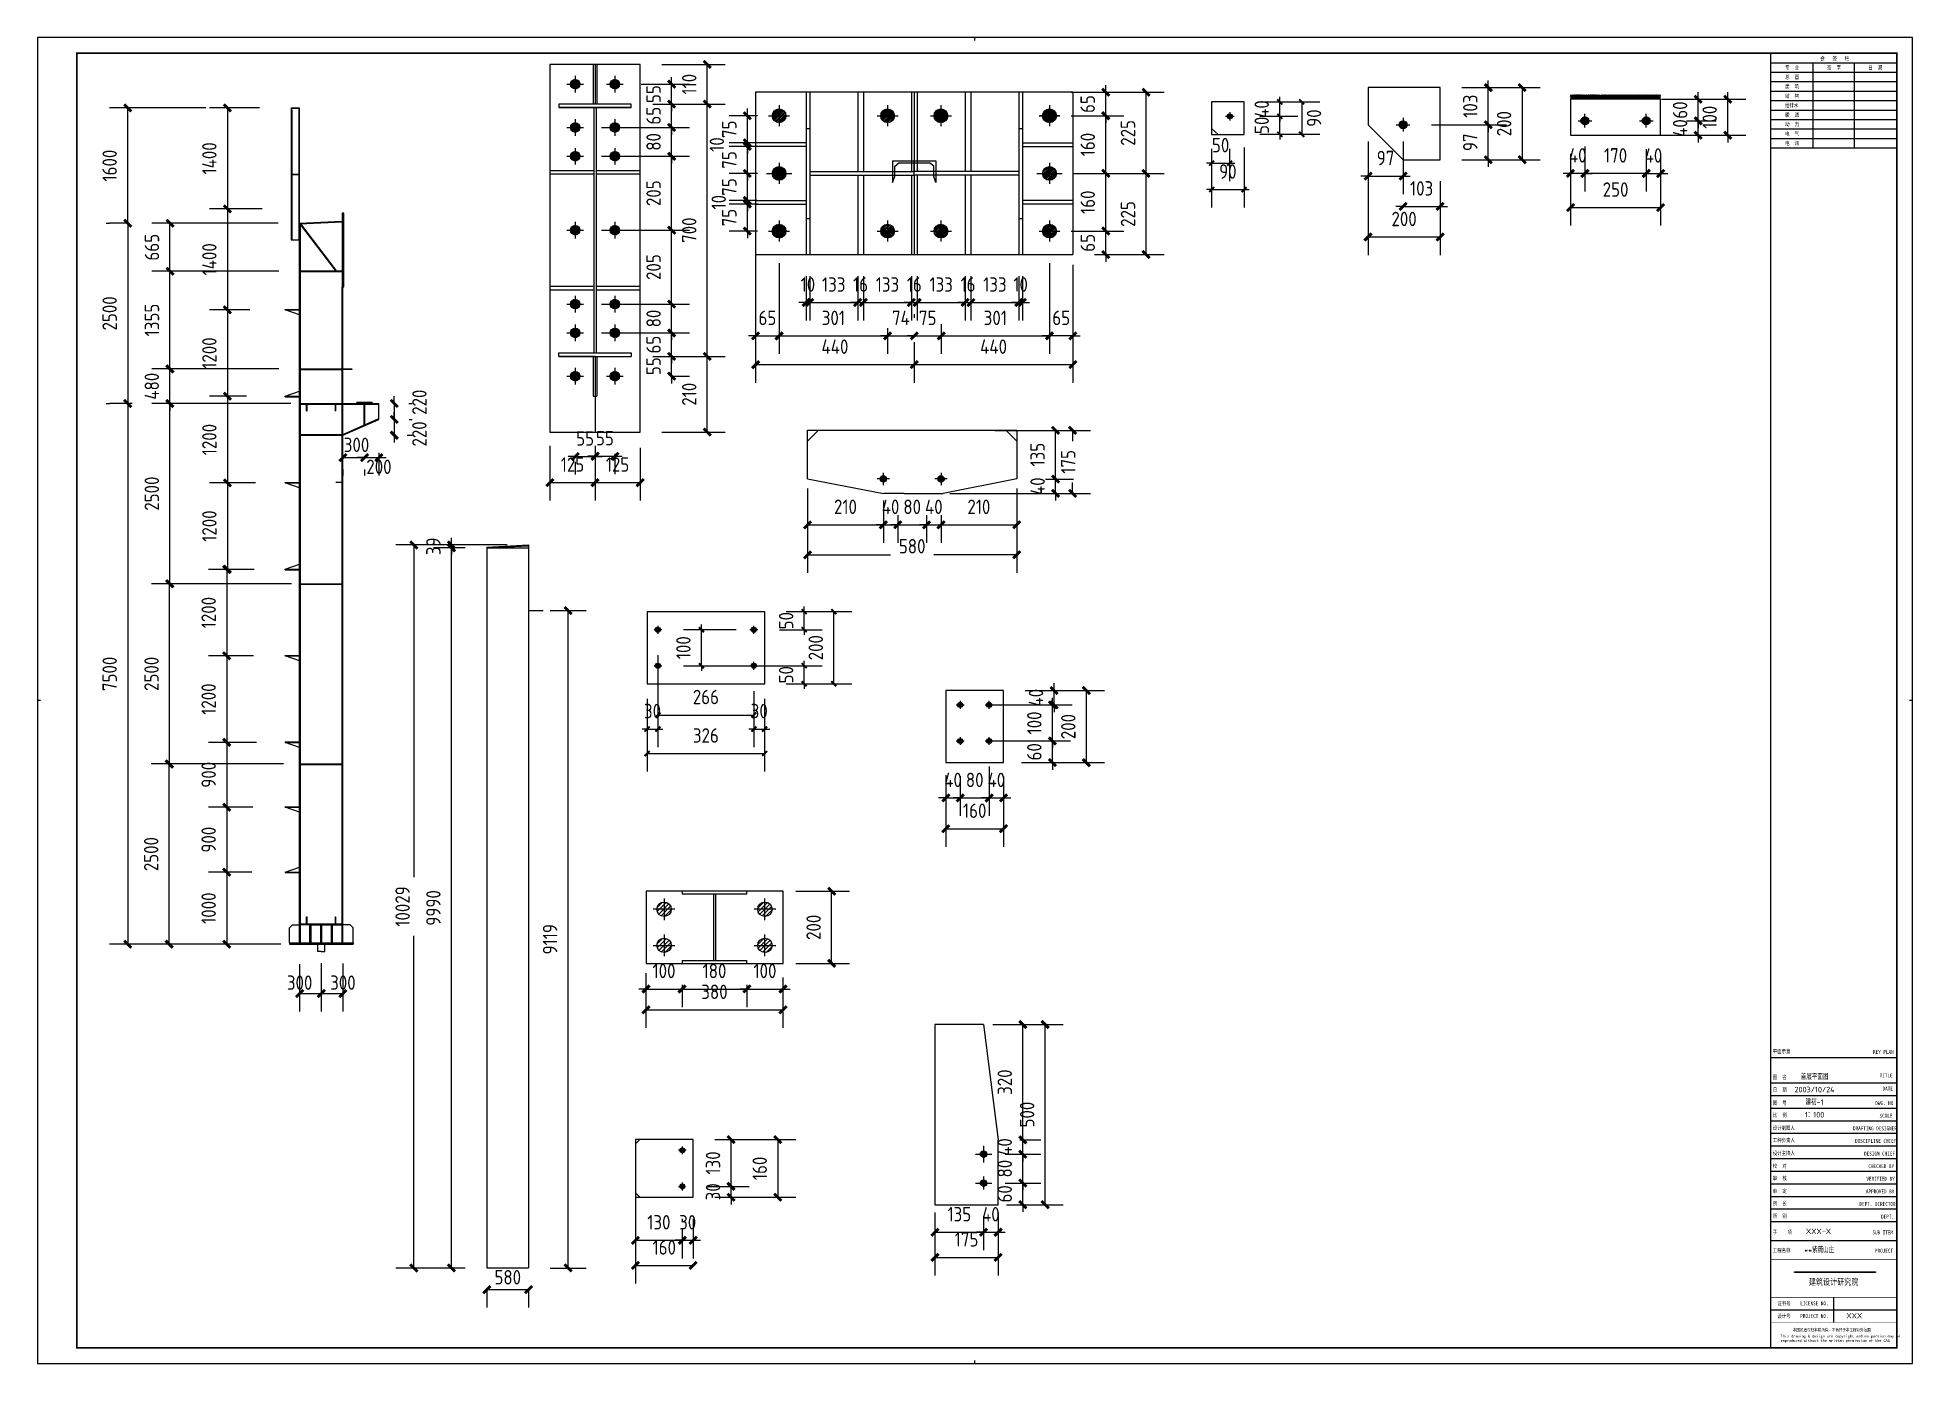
# Model space of a CAD drawing. Extents: x -9001 to 151288, y 75886 to 362543.
# Drawn here: x 21635 to 47639, y 75927 to 94320 of the extents above; entities that cross this region are included whole.
import ezdxf
from ezdxf.enums import TextEntityAlignment as Align

# ---------------------------------------------------------------- set-up
doc = ezdxf.new("R2010")
doc.units = 0
doc.header["$LTSCALE"] = 1000
doc.header["$MEASUREMENT"] = 0
doc.layers.add('PUB_TITLE', color=4, linetype='Continuous')
doc.styles.get("Standard").update_dxf_attribs({"font": 'gbenor.shx', "bigfont": 'gbcbig.shx'})
doc.styles.add('图框', font='')
doc.styles.get('图框').set_extended_font_data('SimSun')
doc.dimstyles.get("Standard").update_dxf_attribs({"dimscale": 100, "dimtxt": 1, "dimasz": 1, "dimexe": 2.5, "dimexo": 3, "dimgap": 1.5, "dimtad": 1, "dimdec": 0, "dimzin": 0, "dimdsep": 46, "dimtxsty": 'Standard', "dimblk": 'ARCHTICK', "dimcen": 0.09, "dimadec": 0, "dimazin": 0, "dimtfac": 1, "dimtdec": 0, "dimtix": 1, "dimtmove": 2, "dimatfit": 3, "dimfxl": 1, "dimtolj": 1, "dimtzin": 0, "dimarcsym": 0})
pattern_1 = [(45, (-75112.771, 60916.391), (-5.6126601, 5.6126601), [])]
pattern_2 = [(45, (0, 0), (-5.6126601, 5.6126601), [])]

msp = doc.modelspace()

# ---------------------------------------------------------------- blocks, each defined once
blk = doc.blocks.new('_ArchTick')
at = {"color": 0, "linetype": 'ByBlock', "const_width": 0.4}
blk.add_lwpolyline([(-0.5, -0.5), (0.5, 0.5)], dxfattribs=at)
blk = doc.blocks.new('*D34')
at = {"color": 0, "lineweight": -2}
for p, q in [((22948, 89243), (22636, 89243)), ((22886, 89243), (22886, 81743)), ((24200, 81743), (22636, 81743))]:
    blk.add_line(p, q, dxfattribs=at)
at = {"layer": 'Defpoints', "color": 0}
for p in [(23248, 89243), (22886, 81743), (24500, 81743)]:
    blk.add_point(p, dxfattribs=at)
at = {"color": 0, "lineweight": -2, "xscale": 100, "yscale": 100, "zscale": 100}
for p, rotation in [((22886, 89243), 90), ((22886, 81743), 270)]:
    blk.add_blockref('_ArchTick', p, dxfattribs=dict(at, rotation=rotation))
at = {"color": 0, "insert": (22636, 85493), "char_height": 200, "attachment_point": 5, "rotation": 90}
blk.add_mtext('\\A1;7500', dxfattribs=at)
blk = doc.blocks.new('*D35')
at = {"color": 0, "lineweight": -2}
for p, q in [((22890, 91743), (22636, 91743)), ((22886, 91743), (22886, 89243)), ((22586, 89243), (22636, 89243))]:
    blk.add_line(p, q, dxfattribs=at)
at = {"layer": 'Defpoints', "color": 0}
for p in [(23190, 91743), (22886, 89243), (22886, 89243)]:
    blk.add_point(p, dxfattribs=at)
at = {"color": 0, "lineweight": -2, "xscale": 100, "yscale": 100, "zscale": 100}
for p, rotation in [((22886, 91743), 90), ((22886, 89243), 270)]:
    blk.add_blockref('_ArchTick', p, dxfattribs=dict(at, rotation=rotation))
at = {"color": 0, "insert": (22636, 90493), "char_height": 200, "attachment_point": 5, "rotation": 90}
blk.add_mtext('\\A1;2500', dxfattribs=at)
blk = doc.blocks.new('*D194')
at = {"color": 0, "lineweight": -2}
for p, q in [((25271, 81468), (25271, 80810)), ((25571, 81475), (25571, 80810)), ((25271, 81060), (25571, 81060))]:
    blk.add_line(p, q, dxfattribs=at)
at = {"layer": 'Defpoints', "color": 0}
for p in [(25271, 81768), (25571, 81775), (25571, 81060)]:
    blk.add_point(p, dxfattribs=at)
at = {"color": 0, "lineweight": -2, "xscale": 100, "yscale": 100, "zscale": 100, "rotation": 180}
blk.add_blockref('_ArchTick', (25271, 81060), dxfattribs=at)
at = {"color": 0, "lineweight": -2, "xscale": 100, "yscale": 100, "zscale": 100}
blk.add_blockref('_ArchTick', (25571, 81060), dxfattribs=at)
at = {"color": 0, "insert": (25271, 81210), "char_height": 200, "attachment_point": 5}
blk.add_mtext('\\A1;300', dxfattribs=at)
blk = doc.blocks.new('*D36')
at = {"color": 0, "lineweight": -2}
for p, q in [((25571, 81481), (25571, 80810)), ((25871, 81477), (25871, 80810)), ((25571, 81060), (25871, 81060))]:
    blk.add_line(p, q, dxfattribs=at)
at = {"layer": 'Defpoints', "color": 0}
for p in [(25571, 81781), (25871, 81777), (25871, 81060)]:
    blk.add_point(p, dxfattribs=at)
at = {"color": 0, "lineweight": -2, "xscale": 100, "yscale": 100, "zscale": 100, "rotation": 180}
blk.add_blockref('_ArchTick', (25571, 81060), dxfattribs=at)
at = {"color": 0, "lineweight": -2, "xscale": 100, "yscale": 100, "zscale": 100}
blk.add_blockref('_ArchTick', (25871, 81060), dxfattribs=at)
at = {"color": 0, "insert": (25871, 81210), "char_height": 200, "attachment_point": 5}
blk.add_mtext('\\A1;300', dxfattribs=at)
blk = doc.blocks.new('*D37')
at = {"color": 0, "lineweight": -2}
for p, q in [((25871, 88493), (26171, 88493)), ((25871, 88329), (25871, 88243)), ((26171, 88329), (26171, 88243))]:
    blk.add_line(p, q, dxfattribs=at)
at = {"layer": 'Defpoints', "color": 0}
for p in [(25871, 88629), (26171, 88629), (26171, 88493)]:
    blk.add_point(p, dxfattribs=at)
at = {"color": 0, "lineweight": -2, "xscale": 100, "yscale": 100, "zscale": 100, "rotation": 180}
blk.add_blockref('_ArchTick', (25871, 88493), dxfattribs=at)
at = {"color": 0, "lineweight": -2, "xscale": 100, "yscale": 100, "zscale": 100}
blk.add_blockref('_ArchTick', (26171, 88493), dxfattribs=at)
at = {"color": 0, "insert": (26060, 88670), "char_height": 200, "attachment_point": 5}
blk.add_mtext('\\A1;300', dxfattribs=at)
blk = doc.blocks.new('*D38')
at = {"color": 0, "lineweight": -2}
for p, q in [((26171, 88493), (26071, 88493)), ((26171, 88493), (26371, 88493)), ((26371, 88560), (26371, 88243)), ((26371, 88493), (26471, 88493)), ((26171, 88329), (26171, 88243))]:
    blk.add_line(p, q, dxfattribs=at)
at = {"layer": 'Defpoints', "color": 0}
for p in [(26371, 88860), (26171, 88629), (26371, 88493)]:
    blk.add_point(p, dxfattribs=at)
at = {"color": 0, "lineweight": -2, "xscale": 100, "yscale": 100, "zscale": 100}
blk.add_blockref('_ArchTick', (26171, 88493), dxfattribs=at)
at = {"color": 0, "lineweight": -2, "xscale": 100, "yscale": 100, "zscale": 100, "rotation": 180}
blk.add_blockref('_ArchTick', (26371, 88493), dxfattribs=at)
at = {"color": 0, "insert": (26371, 88365), "char_height": 200, "attachment_point": 5}
blk.add_mtext('\\A1;200', dxfattribs=at)
blk = doc.blocks.new('*D39')
at = {"color": 0, "lineweight": -2}
for p, q in [((26583, 89243), (26583, 89343)), ((26583, 89243), (26583, 89023)), ((26785, 89243), (26833, 89243)), ((26583, 89023), (26583, 88923)), ((26792, 89023), (26833, 89023))]:
    blk.add_line(p, q, dxfattribs=at)
at = {"layer": 'Defpoints', "color": 0}
for p in [(26485, 89243), (26492, 89023), (26583, 89023)]:
    blk.add_point(p, dxfattribs=at)
at = {"color": 0, "lineweight": -2, "xscale": 100, "yscale": 100, "zscale": 100}
for p, rotation in [((26583, 89243), 270), ((26583, 89023), 90)]:
    blk.add_blockref('_ArchTick', p, dxfattribs=dict(at, rotation=rotation))
at = {"color": 0, "insert": (26932, 89261), "char_height": 200, "attachment_point": 5, "rotation": 90}
blk.add_mtext('\\A1;220', dxfattribs=at)
blk = doc.blocks.new('*D40')
at = {"color": 0, "lineweight": -2}
for p, q in [((26583, 89023), (26583, 89123)), ((26583, 89023), (26583, 88803)), ((26792, 89023), (26833, 89023)), ((26583, 88803), (26583, 88703)), ((26764, 88803), (26833, 88803))]:
    blk.add_line(p, q, dxfattribs=at)
at = {"layer": 'Defpoints', "color": 0}
for p in [(26492, 89023), (26464, 88803), (26583, 88803)]:
    blk.add_point(p, dxfattribs=at)
at = {"color": 0, "lineweight": -2, "xscale": 100, "yscale": 100, "zscale": 100}
for p, rotation in [((26583, 89023), 270), ((26583, 88803), 90)]:
    blk.add_blockref('_ArchTick', p, dxfattribs=dict(at, rotation=rotation))
at = {"color": 0, "insert": (26932, 88821), "char_height": 200, "attachment_point": 5, "rotation": 90}
blk.add_mtext('\\A1;220', dxfattribs=at)
blk = doc.blocks.new('*D41')
at = {"color": 0, "lineweight": -2}
for p, q in [((24715, 93343), (24019, 93343)), ((24269, 93343), (24269, 91943)), ((24079, 91943), (24019, 91943))]:
    blk.add_line(p, q, dxfattribs=at)
at = {"layer": 'Defpoints', "color": 0}
for p in [(25015, 93343), (24269, 91943), (24379, 91943)]:
    blk.add_point(p, dxfattribs=at)
at = {"color": 0, "lineweight": -2, "xscale": 100, "yscale": 100, "zscale": 100}
for p, rotation in [((24269, 93343), 90), ((24269, 91943), 270)]:
    blk.add_blockref('_ArchTick', p, dxfattribs=dict(at, rotation=rotation))
at = {"color": 0, "insert": (24019, 92643), "char_height": 200, "attachment_point": 5, "rotation": 90}
blk.add_mtext('\\A1;1400', dxfattribs=at)
blk = doc.blocks.new('*D42')
at = {"color": 0, "lineweight": -2}
for p, q in [((24752, 91943), (24019, 91943)), ((24269, 91943), (24269, 90543)), ((24318, 90543), (24019, 90543))]:
    blk.add_line(p, q, dxfattribs=at)
at = {"layer": 'Defpoints', "color": 0}
for p in [(25052, 91943), (24269, 90543), (24618, 90543)]:
    blk.add_point(p, dxfattribs=at)
at = {"color": 0, "lineweight": -2, "xscale": 100, "yscale": 100, "zscale": 100}
for p, rotation in [((24269, 91943), 90), ((24269, 90543), 270)]:
    blk.add_blockref('_ArchTick', p, dxfattribs=dict(at, rotation=rotation))
at = {"color": 0, "insert": (24019, 91243), "char_height": 200, "attachment_point": 5, "rotation": 90}
blk.add_mtext('\\A1;1400', dxfattribs=at)
blk = doc.blocks.new('*D43')
at = {"color": 0, "lineweight": -2}
for p, q in [((24578, 90543), (24019, 90543)), ((24269, 90543), (24269, 89343)), ((24318, 89343), (24019, 89343))]:
    blk.add_line(p, q, dxfattribs=at)
at = {"layer": 'Defpoints', "color": 0}
for p in [(24878, 90543), (24269, 89343), (24618, 89343)]:
    blk.add_point(p, dxfattribs=at)
at = {"color": 0, "lineweight": -2, "xscale": 100, "yscale": 100, "zscale": 100}
for p, rotation in [((24269, 90543), 90), ((24269, 89343), 270)]:
    blk.add_blockref('_ArchTick', p, dxfattribs=dict(at, rotation=rotation))
at = {"color": 0, "insert": (24019, 89943), "char_height": 200, "attachment_point": 5, "rotation": 90}
blk.add_mtext('\\A1;1200', dxfattribs=at)
blk = doc.blocks.new('*D44')
at = {"color": 0, "lineweight": -2}
for p, q in [((24535, 89343), (24019, 89343)), ((24269, 89343), (24269, 88143)), ((24318, 88143), (24019, 88143))]:
    blk.add_line(p, q, dxfattribs=at)
at = {"layer": 'Defpoints', "color": 0}
for p in [(24835, 89343), (24269, 88143), (24618, 88143)]:
    blk.add_point(p, dxfattribs=at)
at = {"color": 0, "lineweight": -2, "xscale": 100, "yscale": 100, "zscale": 100}
for p, rotation in [((24269, 89343), 90), ((24269, 88143), 270)]:
    blk.add_blockref('_ArchTick', p, dxfattribs=dict(at, rotation=rotation))
at = {"color": 0, "insert": (24019, 88743), "char_height": 200, "attachment_point": 5, "rotation": 90}
blk.add_mtext('\\A1;1200', dxfattribs=at)
blk = doc.blocks.new('*D45')
at = {"color": 0, "lineweight": -2}
for p, q in [((24657, 88143), (24019, 88143)), ((24269, 88143), (24269, 86943)), ((24318, 86943), (24019, 86943))]:
    blk.add_line(p, q, dxfattribs=at)
at = {"layer": 'Defpoints', "color": 0}
for p in [(24957, 88143), (24269, 86943), (24618, 86943)]:
    blk.add_point(p, dxfattribs=at)
at = {"color": 0, "lineweight": -2, "xscale": 100, "yscale": 100, "zscale": 100}
for p, rotation in [((24269, 88143), 90), ((24269, 86943), 270)]:
    blk.add_blockref('_ArchTick', p, dxfattribs=dict(at, rotation=rotation))
at = {"color": 0, "insert": (24019, 87543), "char_height": 200, "attachment_point": 5, "rotation": 90}
blk.add_mtext('\\A1;1200', dxfattribs=at)
blk = doc.blocks.new('*D46')
at = {"color": 0, "lineweight": -2}
for p, q in [((24642, 86943), (24009, 86943)), ((24259, 86943), (24259, 85743)), ((24318, 85743), (24009, 85743))]:
    blk.add_line(p, q, dxfattribs=at)
at = {"layer": 'Defpoints', "color": 0}
for p in [(24942, 86943), (24259, 85743), (24618, 85743)]:
    blk.add_point(p, dxfattribs=at)
at = {"color": 0, "lineweight": -2, "xscale": 100, "yscale": 100, "zscale": 100}
for p, rotation in [((24259, 86943), 90), ((24259, 85743), 270)]:
    blk.add_blockref('_ArchTick', p, dxfattribs=dict(at, rotation=rotation))
at = {"color": 0, "insert": (24009, 86343), "char_height": 200, "attachment_point": 5, "rotation": 90}
blk.add_mtext('\\A1;1200', dxfattribs=at)
blk = doc.blocks.new('*D47')
at = {"color": 0, "lineweight": -2}
for p, q in [((24632, 85743), (24009, 85743)), ((24259, 85743), (24259, 84543)), ((24405, 84543), (24009, 84543))]:
    blk.add_line(p, q, dxfattribs=at)
at = {"layer": 'Defpoints', "color": 0}
for p in [(24932, 85743), (24259, 84543), (24705, 84543)]:
    blk.add_point(p, dxfattribs=at)
at = {"color": 0, "lineweight": -2, "xscale": 100, "yscale": 100, "zscale": 100}
for p, rotation in [((24259, 85743), 90), ((24259, 84543), 270)]:
    blk.add_blockref('_ArchTick', p, dxfattribs=dict(at, rotation=rotation))
at = {"color": 0, "insert": (24009, 85143), "char_height": 200, "attachment_point": 5, "rotation": 90}
blk.add_mtext('\\A1;1200', dxfattribs=at)
blk = doc.blocks.new('*D48')
at = {"color": 0, "lineweight": -2}
for p, q in [((24673, 84543), (24009, 84543)), ((24259, 84543), (24259, 83643)), ((24392, 83643), (24009, 83643))]:
    blk.add_line(p, q, dxfattribs=at)
at = {"layer": 'Defpoints', "color": 0}
for p in [(24973, 84543), (24259, 83643), (24692, 83643)]:
    blk.add_point(p, dxfattribs=at)
at = {"color": 0, "lineweight": -2, "xscale": 100, "yscale": 100, "zscale": 100}
for p, rotation in [((24259, 84543), 90), ((24259, 83643), 270)]:
    blk.add_blockref('_ArchTick', p, dxfattribs=dict(at, rotation=rotation))
at = {"color": 0, "insert": (24009, 84093), "char_height": 200, "attachment_point": 5, "rotation": 90}
blk.add_mtext('\\A1;900', dxfattribs=at)
blk = doc.blocks.new('*D49')
at = {"color": 0, "lineweight": -2}
for p, q in [((24621, 83643), (24009, 83643)), ((24259, 83643), (24259, 82743)), ((24392, 82743), (24009, 82743))]:
    blk.add_line(p, q, dxfattribs=at)
at = {"layer": 'Defpoints', "color": 0}
for p in [(24921, 83643), (24259, 82743), (24692, 82743)]:
    blk.add_point(p, dxfattribs=at)
at = {"color": 0, "lineweight": -2, "xscale": 100, "yscale": 100, "zscale": 100}
for p, rotation in [((24259, 83643), 90), ((24259, 82743), 270)]:
    blk.add_blockref('_ArchTick', p, dxfattribs=dict(at, rotation=rotation))
at = {"color": 0, "insert": (24009, 83193), "char_height": 200, "attachment_point": 5, "rotation": 90}
blk.add_mtext('\\A1;900', dxfattribs=at)
blk = doc.blocks.new('*D50')
at = {"color": 0, "lineweight": -2}
for p, q in [((24606, 82743), (24009, 82743)), ((24259, 82743), (24259, 81743)), ((24399, 81743), (24009, 81743))]:
    blk.add_line(p, q, dxfattribs=at)
at = {"layer": 'Defpoints', "color": 0}
for p in [(24906, 82743), (24259, 81743), (24699, 81743)]:
    blk.add_point(p, dxfattribs=at)
at = {"color": 0, "lineweight": -2, "xscale": 100, "yscale": 100, "zscale": 100}
for p, rotation in [((24259, 82743), 90), ((24259, 81743), 270)]:
    blk.add_blockref('_ArchTick', p, dxfattribs=dict(at, rotation=rotation))
at = {"color": 0, "insert": (24009, 82243), "char_height": 200, "attachment_point": 5, "rotation": 90}
blk.add_mtext('\\A1;1000', dxfattribs=at)
blk = doc.blocks.new('*D195')
at = {"color": 0, "lineweight": -2}
for p, q in [((34082, 78023), (34082, 77150)), ((34957, 78023), (34957, 77150)), ((34082, 77400), (34957, 77400))]:
    blk.add_line(p, q, dxfattribs=at)
at = {"layer": 'Defpoints', "color": 0}
for p in [(34082, 78323), (34957, 78323), (34957, 77400)]:
    blk.add_point(p, dxfattribs=at)
at = {"color": 0, "lineweight": -2, "xscale": 100, "yscale": 100, "zscale": 100, "rotation": 180}
blk.add_blockref('_ArchTick', (34082, 77400), dxfattribs=at)
at = {"color": 0, "lineweight": -2, "xscale": 100, "yscale": 100, "zscale": 100}
blk.add_blockref('_ArchTick', (34957, 77400), dxfattribs=at)
at = {"color": 0, "insert": (34520, 77650), "char_height": 200, "attachment_point": 5}
blk.add_mtext('\\A1;175', dxfattribs=at)
blk = doc.blocks.new('*D196')
at = {"color": 0, "lineweight": -2}
for p, q in [((34082, 77969), (34082, 77498)), ((34757, 77969), (34757, 77498)), ((34082, 77748), (34757, 77748))]:
    blk.add_line(p, q, dxfattribs=at)
at = {"layer": 'Defpoints', "color": 0}
for p in [(34082, 78269), (34757, 78269), (34757, 77748)]:
    blk.add_point(p, dxfattribs=at)
at = {"color": 0, "lineweight": -2, "xscale": 100, "yscale": 100, "zscale": 100, "rotation": 180}
blk.add_blockref('_ArchTick', (34082, 77748), dxfattribs=at)
at = {"color": 0, "lineweight": -2, "xscale": 100, "yscale": 100, "zscale": 100}
blk.add_blockref('_ArchTick', (34757, 77748), dxfattribs=at)
at = {"color": 0, "insert": (34420, 77998), "char_height": 200, "attachment_point": 5}
blk.add_mtext('\\A1;135', dxfattribs=at)
blk = doc.blocks.new('*D51')
at = {"color": 0, "lineweight": -2}
for p, q in [((34757, 77969), (34757, 77498)), ((34957, 77949), (34957, 77498)), ((34757, 77748), (34657, 77748)), ((34757, 77748), (34957, 77748)), ((34957, 77748), (35057, 77748))]:
    blk.add_line(p, q, dxfattribs=at)
at = {"layer": 'Defpoints', "color": 0}
for p in [(34757, 78269), (34957, 78249), (34957, 77748)]:
    blk.add_point(p, dxfattribs=at)
at = {"color": 0, "lineweight": -2, "xscale": 100, "yscale": 100, "zscale": 100}
blk.add_blockref('_ArchTick', (34757, 77748), dxfattribs=at)
at = {"color": 0, "lineweight": -2, "xscale": 100, "yscale": 100, "zscale": 100, "rotation": 180}
blk.add_blockref('_ArchTick', (34957, 77748), dxfattribs=at)
at = {"color": 0, "insert": (34857, 77998), "char_height": 200, "attachment_point": 5}
blk.add_mtext('\\A1;40', dxfattribs=at)
blk = doc.blocks.new('*D197')
at = {"color": 0, "lineweight": -2}
for p, q in [((35057, 78430), (35550, 78430)), ((35300, 78430), (35300, 78530)), ((35300, 78130), (35300, 78430)), ((35074, 78130), (35550, 78130)), ((35300, 78130), (35300, 78030))]:
    blk.add_line(p, q, dxfattribs=at)
at = {"layer": 'Defpoints', "color": 0}
for p in [(34757, 78430), (35300, 78430), (34774, 78130)]:
    blk.add_point(p, dxfattribs=at)
at = {"color": 0, "lineweight": -2, "xscale": 100, "yscale": 100, "zscale": 100}
for p, rotation in [((35300, 78430), 270), ((35300, 78130), 90)]:
    blk.add_blockref('_ArchTick', p, dxfattribs=dict(at, rotation=rotation))
at = {"color": 0, "insert": (35050, 78280), "char_height": 200, "attachment_point": 5, "rotation": 90}
blk.add_mtext('\\A1;60', dxfattribs=at)
blk = doc.blocks.new('*D198')
at = {"color": 0, "lineweight": -2}
for p, q in [((35057, 78830), (35550, 78830)), ((35300, 78830), (35300, 78930)), ((35300, 78430), (35300, 78830)), ((35057, 78430), (35550, 78430)), ((35300, 78430), (35300, 78330))]:
    blk.add_line(p, q, dxfattribs=at)
at = {"layer": 'Defpoints', "color": 0}
for p in [(34757, 78830), (35300, 78830), (34757, 78430)]:
    blk.add_point(p, dxfattribs=at)
at = {"color": 0, "lineweight": -2, "xscale": 100, "yscale": 100, "zscale": 100}
for p, rotation in [((35300, 78830), 270), ((35300, 78430), 90)]:
    blk.add_blockref('_ArchTick', p, dxfattribs=dict(at, rotation=rotation))
at = {"color": 0, "insert": (35050, 78630), "char_height": 200, "attachment_point": 5, "rotation": 90}
blk.add_mtext('\\A1;80', dxfattribs=at)
blk = doc.blocks.new('*D199')
at = {"color": 0, "lineweight": -2}
for p, q in [((34886, 80630), (35550, 80630)), ((35300, 79030), (35300, 80630)), ((35257, 79030), (35550, 79030))]:
    blk.add_line(p, q, dxfattribs=at)
at = {"layer": 'Defpoints', "color": 0}
for p in [(34586, 80630), (35300, 80630), (34957, 79030)]:
    blk.add_point(p, dxfattribs=at)
at = {"color": 0, "lineweight": -2, "xscale": 100, "yscale": 100, "zscale": 100}
for p, rotation in [((35300, 80630), 90), ((35300, 79030), 270)]:
    blk.add_blockref('_ArchTick', p, dxfattribs=dict(at, rotation=rotation))
at = {"color": 0, "insert": (35050, 79830), "char_height": 200, "attachment_point": 5, "rotation": 90}
blk.add_mtext('\\A1;320', dxfattribs=at)
blk = doc.blocks.new('*D52')
at = {"color": 0, "lineweight": -2}
for p, q in [((34886, 80630), (35860, 80630)), ((35610, 78130), (35610, 80630)), ((35074, 78130), (35860, 78130))]:
    blk.add_line(p, q, dxfattribs=at)
at = {"layer": 'Defpoints', "color": 0}
for p in [(34586, 80630), (35610, 80630), (34774, 78130)]:
    blk.add_point(p, dxfattribs=at)
at = {"color": 0, "lineweight": -2, "xscale": 100, "yscale": 100, "zscale": 100}
for p, rotation in [((35610, 80630), 90), ((35610, 78130), 270)]:
    blk.add_blockref('_ArchTick', p, dxfattribs=dict(at, rotation=rotation))
at = {"color": 0, "insert": (35360, 79380), "char_height": 200, "attachment_point": 5, "rotation": 90}
blk.add_mtext('\\A1;500', dxfattribs=at)
blk = doc.blocks.new('*D200')
at = {"color": 0, "lineweight": -2}
for p, q in [((37919, 92577), (37849, 92577)), ((37919, 92777), (37919, 92327)), ((37919, 92577), (38169, 92577)), ((38169, 92777), (38169, 92327)), ((38169, 92577), (38239, 92577))]:
    blk.add_line(p, q, dxfattribs=at)
at = {"layer": 'Defpoints', "color": 0}
for p in [(37919, 93077), (38169, 93077), (38169, 92577)]:
    blk.add_point(p, dxfattribs=at)
at = {"color": 0, "lineweight": -2, "xscale": 70, "yscale": 70, "zscale": 70}
blk.add_blockref('_ArchTick', (37919, 92577), dxfattribs=at)
at = {"color": 0, "lineweight": -2, "xscale": 70, "yscale": 70, "zscale": 70, "rotation": 180}
blk.add_blockref('_ArchTick', (38169, 92577), dxfattribs=at)
at = {"color": 0, "insert": (38044, 92827), "char_height": 200, "attachment_point": 5}
blk.add_mtext('\\A1;50', dxfattribs=at)
blk = doc.blocks.new('*D201')
at = {"color": 0, "lineweight": -2}
for p, q in [((37919, 92777), (37919, 91961)), ((38369, 92794), (38369, 91961)), ((37919, 92211), (37849, 92211)), ((37919, 92211), (38369, 92211)), ((38369, 92211), (38439, 92211))]:
    blk.add_line(p, q, dxfattribs=at)
at = {"layer": 'Defpoints', "color": 0}
for p in [(38369, 93094), (37919, 93077), (38369, 92211)]:
    blk.add_point(p, dxfattribs=at)
at = {"color": 0, "lineweight": -2, "xscale": 70, "yscale": 70, "zscale": 70}
blk.add_blockref('_ArchTick', (37919, 92211), dxfattribs=at)
at = {"color": 0, "lineweight": -2, "xscale": 70, "yscale": 70, "zscale": 70, "rotation": 180}
blk.add_blockref('_ArchTick', (38369, 92211), dxfattribs=at)
at = {"color": 0, "insert": (38144, 92461), "char_height": 200, "attachment_point": 5}
blk.add_mtext('\\A1;90', dxfattribs=at)
blk = doc.blocks.new('*D202')
at = {"color": 0, "lineweight": -2}
for p, q in [((38587, 93227), (39114, 93227)), ((38864, 93227), (38864, 93297)), ((38864, 92977), (38864, 93227)), ((38587, 92977), (39114, 92977)), ((38864, 92977), (38864, 92907))]:
    blk.add_line(p, q, dxfattribs=at)
at = {"layer": 'Defpoints', "color": 0}
for p in [(38287, 93227), (38864, 93227), (38287, 92977)]:
    blk.add_point(p, dxfattribs=at)
at = {"color": 0, "lineweight": -2, "xscale": 70, "yscale": 70, "zscale": 70}
for p, rotation in [((38864, 93227), 270), ((38864, 92977), 90)]:
    blk.add_blockref('_ArchTick', p, dxfattribs=dict(at, rotation=rotation))
at = {"color": 0, "insert": (38614, 93102), "char_height": 200, "attachment_point": 5, "rotation": 90}
blk.add_mtext('\\A1;50', dxfattribs=at)
blk = doc.blocks.new('*D203')
at = {"color": 0, "lineweight": -2}
for p, q in [((38554, 93427), (39114, 93427)), ((38864, 93427), (38864, 93497)), ((38864, 93227), (38864, 93427)), ((38864, 93227), (39114, 93227)), ((38864, 93227), (38864, 93157))]:
    blk.add_line(p, q, dxfattribs=at)
at = {"layer": 'Defpoints', "color": 0}
for p in [(38254, 93427), (38864, 93427), (38564, 93227)]:
    blk.add_point(p, dxfattribs=at)
at = {"color": 0, "lineweight": -2, "xscale": 70, "yscale": 70, "zscale": 70}
for p, rotation in [((38864, 93427), 270), ((38864, 93227), 90)]:
    blk.add_blockref('_ArchTick', p, dxfattribs=dict(at, rotation=rotation))
at = {"color": 0, "insert": (38614, 93327), "char_height": 200, "attachment_point": 5, "rotation": 90}
blk.add_mtext('\\A1;40', dxfattribs=at)
blk = doc.blocks.new('*D204')
at = {"color": 0, "lineweight": -2}
for p, q in [((34233, 84049), (34233, 83522)), ((34433, 84049), (34433, 83522)), ((34233, 83772), (34133, 83772)), ((34233, 83772), (34433, 83772)), ((34433, 83772), (34533, 83772))]:
    blk.add_line(p, q, dxfattribs=at)
at = {"layer": 'Defpoints', "color": 0}
for p in [(34233, 84349), (34433, 84349), (34433, 83772)]:
    blk.add_point(p, dxfattribs=at)
at = {"color": 0, "lineweight": -2, "xscale": 100, "yscale": 100, "zscale": 100}
blk.add_blockref('_ArchTick', (34233, 83772), dxfattribs=at)
at = {"color": 0, "lineweight": -2, "xscale": 100, "yscale": 100, "zscale": 100, "rotation": 180}
blk.add_blockref('_ArchTick', (34433, 83772), dxfattribs=at)
at = {"color": 0, "insert": (34333, 84022), "char_height": 200, "attachment_point": 5}
blk.add_mtext('\\A1;40', dxfattribs=at)
blk = doc.blocks.new('*D205')
at = {"color": 0, "lineweight": -2}
for p, q in [((34433, 84072), (34433, 84022)), ((34833, 84207), (34833, 83522)), ((34433, 83772), (34333, 83772)), ((34433, 83772), (34833, 83772)), ((34833, 83772), (34933, 83772))]:
    blk.add_line(p, q, dxfattribs=at)
at = {"layer": 'Defpoints', "color": 0}
for p in [(34833, 84507), (34433, 83772), (34833, 83772)]:
    blk.add_point(p, dxfattribs=at)
at = {"color": 0, "lineweight": -2, "xscale": 100, "yscale": 100, "zscale": 100}
blk.add_blockref('_ArchTick', (34433, 83772), dxfattribs=at)
at = {"color": 0, "lineweight": -2, "xscale": 100, "yscale": 100, "zscale": 100, "rotation": 180}
blk.add_blockref('_ArchTick', (34833, 83772), dxfattribs=at)
at = {"color": 0, "insert": (34633, 84022), "char_height": 200, "attachment_point": 5}
blk.add_mtext('\\A1;80', dxfattribs=at)
blk = doc.blocks.new('*D206')
at = {"color": 0, "lineweight": -2}
for p, q in [((34833, 84207), (34833, 83522)), ((34833, 83772), (34733, 83772)), ((34833, 83772), (35033, 83772)), ((35033, 83962), (35033, 83522)), ((35033, 83772), (35133, 83772))]:
    blk.add_line(p, q, dxfattribs=at)
at = {"layer": 'Defpoints', "color": 0}
for p in [(34833, 84507), (35033, 84262), (35033, 83772)]:
    blk.add_point(p, dxfattribs=at)
at = {"color": 0, "lineweight": -2, "xscale": 100, "yscale": 100, "zscale": 100}
blk.add_blockref('_ArchTick', (34833, 83772), dxfattribs=at)
at = {"color": 0, "lineweight": -2, "xscale": 100, "yscale": 100, "zscale": 100, "rotation": 180}
blk.add_blockref('_ArchTick', (35033, 83772), dxfattribs=at)
at = {"color": 0, "insert": (34933, 84022), "char_height": 200, "attachment_point": 5}
blk.add_mtext('\\A1;40', dxfattribs=at)
blk = doc.blocks.new('*D207')
at = {"color": 0, "lineweight": -2}
for p, q in [((34784, 84562), (35960, 84562)), ((35710, 84562), (35710, 84662)), ((35710, 84262), (35710, 84562)), ((35283, 84262), (35960, 84262)), ((35710, 84262), (35710, 84162))]:
    blk.add_line(p, q, dxfattribs=at)
at = {"layer": 'Defpoints', "color": 0}
for p in [(34484, 84562), (35710, 84562), (34983, 84262)]:
    blk.add_point(p, dxfattribs=at)
at = {"color": 0, "lineweight": -2, "xscale": 100, "yscale": 100, "zscale": 100}
for p, rotation in [((35710, 84562), 270), ((35710, 84262), 90)]:
    blk.add_blockref('_ArchTick', p, dxfattribs=dict(at, rotation=rotation))
at = {"color": 0, "insert": (35460, 84412), "char_height": 200, "attachment_point": 5, "rotation": 90}
blk.add_mtext('\\A1;60', dxfattribs=at)
blk = doc.blocks.new('*D208')
at = {"color": 0, "lineweight": -2}
for p, q in [((34788, 85062), (35960, 85062)), ((35710, 85062), (35710, 85162)), ((35710, 84562), (35710, 85062)), ((34784, 84562), (35960, 84562)), ((35710, 84562), (35710, 84462))]:
    blk.add_line(p, q, dxfattribs=at)
at = {"layer": 'Defpoints', "color": 0}
for p in [(34488, 85062), (35710, 85062), (34484, 84562)]:
    blk.add_point(p, dxfattribs=at)
at = {"color": 0, "lineweight": -2, "xscale": 100, "yscale": 100, "zscale": 100}
for p, rotation in [((35710, 85062), 270), ((35710, 84562), 90)]:
    blk.add_blockref('_ArchTick', p, dxfattribs=dict(at, rotation=rotation))
at = {"color": 0, "insert": (35460, 84812), "char_height": 200, "attachment_point": 5, "rotation": 90}
blk.add_mtext('\\A1;100', dxfattribs=at)
blk = doc.blocks.new('*D209')
at = {"color": 0, "lineweight": -2}
for p, q in [((35733, 85262), (35733, 85362)), ((34788, 85062), (35983, 85062)), ((35333, 85262), (35983, 85262)), ((35733, 85062), (35733, 85262)), ((35733, 85062), (35733, 84962))]:
    blk.add_line(p, q, dxfattribs=at)
at = {"layer": 'Defpoints', "color": 0}
for p in [(34488, 85062), (35033, 85262), (35733, 85262)]:
    blk.add_point(p, dxfattribs=at)
at = {"color": 0, "lineweight": -2, "xscale": 100, "yscale": 100, "zscale": 100}
for p, rotation in [((35733, 85262), 270), ((35733, 85062), 90)]:
    blk.add_blockref('_ArchTick', p, dxfattribs=dict(at, rotation=rotation))
at = {"color": 0, "insert": (35483, 85162), "char_height": 200, "attachment_point": 5, "rotation": 90}
blk.add_mtext('\\A1;40', dxfattribs=at)
blk = doc.blocks.new('*D53')
at = {"color": 0, "lineweight": -2}
for p, q in [((35333, 85262), (36431, 85262)), ((36181, 85262), (36181, 84262)), ((35333, 84262), (36431, 84262))]:
    blk.add_line(p, q, dxfattribs=at)
at = {"layer": 'Defpoints', "color": 0}
for p in [(35033, 85262), (35033, 84262), (36181, 84262)]:
    blk.add_point(p, dxfattribs=at)
at = {"color": 0, "lineweight": -2, "xscale": 100, "yscale": 100, "zscale": 100}
for p, rotation in [((36181, 85262), 90), ((36181, 84262), 270)]:
    blk.add_blockref('_ArchTick', p, dxfattribs=dict(at, rotation=rotation))
at = {"color": 0, "insert": (35931, 84762), "char_height": 200, "attachment_point": 5, "rotation": 90}
blk.add_mtext('\\A1;200', dxfattribs=at)
blk = doc.blocks.new('*D210')
at = {"color": 0, "lineweight": -2}
for p, q in [((34233, 84087), (34233, 83095)), ((35033, 84069), (35033, 83095)), ((34233, 83345), (35033, 83345))]:
    blk.add_line(p, q, dxfattribs=at)
at = {"layer": 'Defpoints', "color": 0}
for p in [(34233, 84387), (35033, 84369), (35033, 83345)]:
    blk.add_point(p, dxfattribs=at)
at = {"color": 0, "lineweight": -2, "xscale": 100, "yscale": 100, "zscale": 100, "rotation": 180}
blk.add_blockref('_ArchTick', (34233, 83345), dxfattribs=at)
at = {"color": 0, "lineweight": -2, "xscale": 100, "yscale": 100, "zscale": 100}
blk.add_blockref('_ArchTick', (35033, 83345), dxfattribs=at)
at = {"color": 0, "insert": (34633, 83595), "char_height": 200, "attachment_point": 5}
blk.add_mtext('\\A1;160', dxfattribs=at)
blk = doc.blocks.new('*D54')
at = {"color": 0, "lineweight": -2}
for p, q in [((35300, 79030), (35300, 79130)), ((35057, 78830), (35550, 78830)), ((35257, 79030), (35550, 79030)), ((35300, 78830), (35300, 79030)), ((35300, 78830), (35300, 78730))]:
    blk.add_line(p, q, dxfattribs=at)
at = {"layer": 'Defpoints', "color": 0}
for p in [(34757, 78830), (34957, 79030), (35300, 79030)]:
    blk.add_point(p, dxfattribs=at)
at = {"color": 0, "lineweight": -2, "xscale": 100, "yscale": 100, "zscale": 100}
for p, rotation in [((35300, 79030), 270), ((35300, 78830), 90)]:
    blk.add_blockref('_ArchTick', p, dxfattribs=dict(at, rotation=rotation))
at = {"color": 0, "insert": (35050, 78930), "char_height": 200, "attachment_point": 5, "rotation": 90}
blk.add_mtext('\\A1;40', dxfattribs=at)
blk = doc.blocks.new('*D211')
at = {"color": 0, "lineweight": -2}
for p, q in [((28743, 88657), (28743, 87896)), ((29368, 88657), (29368, 87896)), ((28743, 88146), (29368, 88146))]:
    blk.add_line(p, q, dxfattribs=at)
at = {"layer": 'Defpoints', "color": 0}
for p in [(28743, 88957), (29368, 88957), (29368, 88146)]:
    blk.add_point(p, dxfattribs=at)
at = {"color": 0, "lineweight": -2, "xscale": 100, "yscale": 100, "zscale": 100, "rotation": 180}
blk.add_blockref('_ArchTick', (28743, 88146), dxfattribs=at)
at = {"color": 0, "lineweight": -2, "xscale": 100, "yscale": 100, "zscale": 100}
blk.add_blockref('_ArchTick', (29368, 88146), dxfattribs=at)
at = {"color": 0, "insert": (29055, 88396), "char_height": 200, "attachment_point": 5}
blk.add_mtext('\\A1;125', dxfattribs=at)
blk = doc.blocks.new('*D212')
at = {"color": 0, "lineweight": -2}
for p, q in [((29368, 88657), (29368, 87896)), ((29993, 88628), (29993, 87896)), ((29368, 88146), (29993, 88146))]:
    blk.add_line(p, q, dxfattribs=at)
at = {"layer": 'Defpoints', "color": 0}
for p in [(29368, 88957), (29993, 88928), (29993, 88146)]:
    blk.add_point(p, dxfattribs=at)
at = {"color": 0, "lineweight": -2, "xscale": 100, "yscale": 100, "zscale": 100, "rotation": 180}
blk.add_blockref('_ArchTick', (29368, 88146), dxfattribs=at)
at = {"color": 0, "lineweight": -2, "xscale": 100, "yscale": 100, "zscale": 100}
blk.add_blockref('_ArchTick', (29993, 88146), dxfattribs=at)
at = {"color": 0, "insert": (29680, 88396), "char_height": 200, "attachment_point": 5}
blk.add_mtext('\\A1;125', dxfattribs=at)
blk = doc.blocks.new('*D55')
at = {"color": 0, "lineweight": -2}
for p, q in [((29093, 88508), (28993, 88508)), ((29093, 88508), (29368, 88508)), ((29093, 88432), (29093, 88258)), ((29368, 88508), (29468, 88508)), ((29368, 88426), (29368, 88258))]:
    blk.add_line(p, q, dxfattribs=at)
at = {"layer": 'Defpoints', "color": 0}
for p in [(29093, 88732), (29368, 88726), (29368, 88508)]:
    blk.add_point(p, dxfattribs=at)
at = {"color": 0, "lineweight": -2, "xscale": 100, "yscale": 100, "zscale": 100}
blk.add_blockref('_ArchTick', (29093, 88508), dxfattribs=at)
at = {"color": 0, "lineweight": -2, "xscale": 100, "yscale": 100, "zscale": 100, "rotation": 180}
blk.add_blockref('_ArchTick', (29368, 88508), dxfattribs=at)
at = {"color": 0, "insert": (29230, 88758), "char_height": 200, "attachment_point": 5}
blk.add_mtext('\\A1;55', dxfattribs=at)
blk = doc.blocks.new('*D213')
at = {"color": 0, "lineweight": -2}
for p, q in [((30430, 89897), (30430, 89997)), ((30168, 89897), (30680, 89897)), ((30430, 89622), (30430, 89897)), ((30418, 89622), (30680, 89622)), ((30430, 89622), (30430, 89522))]:
    blk.add_line(p, q, dxfattribs=at)
at = {"layer": 'Defpoints', "color": 0}
for p in [(29868, 89897), (30430, 89897), (30118, 89622)]:
    blk.add_point(p, dxfattribs=at)
at = {"color": 0, "lineweight": -2, "xscale": 100, "yscale": 100, "zscale": 100}
for p, rotation in [((30430, 89897), 270), ((30430, 89622), 90)]:
    blk.add_blockref('_ArchTick', p, dxfattribs=dict(at, rotation=rotation))
at = {"color": 0, "insert": (30180, 89760), "char_height": 200, "attachment_point": 5, "rotation": 90}
blk.add_mtext('\\A1;55', dxfattribs=at)
blk = doc.blocks.new('*D214')
at = {"color": 0, "lineweight": -2}
for p, q in [((30430, 90222), (30430, 90322)), ((29458, 90222), (30680, 90222)), ((30430, 89897), (30430, 90222)), ((30168, 89897), (30680, 89897)), ((30430, 89897), (30430, 89797))]:
    blk.add_line(p, q, dxfattribs=at)
at = {"layer": 'Defpoints', "color": 0}
for p in [(29158, 90222), (30430, 90222), (29868, 89897)]:
    blk.add_point(p, dxfattribs=at)
at = {"color": 0, "lineweight": -2, "xscale": 100, "yscale": 100, "zscale": 100}
for p, rotation in [((30430, 90222), 270), ((30430, 89897), 90)]:
    blk.add_blockref('_ArchTick', p, dxfattribs=dict(at, rotation=rotation))
at = {"color": 0, "insert": (30180, 90060), "char_height": 200, "attachment_point": 5, "rotation": 90}
blk.add_mtext('\\A1;65', dxfattribs=at)
blk = doc.blocks.new('*D215')
at = {"color": 0, "lineweight": -2}
for p, q in [((29458, 90622), (30680, 90622)), ((30430, 90622), (30430, 90722)), ((30430, 90222), (30430, 90622)), ((29458, 90222), (30680, 90222)), ((30430, 90222), (30430, 90122))]:
    blk.add_line(p, q, dxfattribs=at)
at = {"layer": 'Defpoints', "color": 0}
for p in [(29158, 90622), (30430, 90622), (29158, 90222)]:
    blk.add_point(p, dxfattribs=at)
at = {"color": 0, "lineweight": -2, "xscale": 100, "yscale": 100, "zscale": 100}
for p, rotation in [((30430, 90622), 270), ((30430, 90222), 90)]:
    blk.add_blockref('_ArchTick', p, dxfattribs=dict(at, rotation=rotation))
at = {"color": 0, "insert": (30180, 90422), "char_height": 200, "attachment_point": 5, "rotation": 90}
blk.add_mtext('\\A1;80', dxfattribs=at)
blk = doc.blocks.new('*D216')
at = {"color": 0, "lineweight": -2}
for p, q in [((29458, 91647), (30680, 91647)), ((30430, 90622), (30430, 91647)), ((29458, 90622), (30680, 90622))]:
    blk.add_line(p, q, dxfattribs=at)
at = {"layer": 'Defpoints', "color": 0}
for p in [(29158, 91647), (30430, 91647), (29158, 90622)]:
    blk.add_point(p, dxfattribs=at)
at = {"color": 0, "lineweight": -2, "xscale": 100, "yscale": 100, "zscale": 100}
for p, rotation in [((30430, 91647), 90), ((30430, 90622), 270)]:
    blk.add_blockref('_ArchTick', p, dxfattribs=dict(at, rotation=rotation))
at = {"color": 0, "insert": (30180, 91135), "char_height": 200, "attachment_point": 5, "rotation": 90}
blk.add_mtext('\\A1;205', dxfattribs=at)
blk = doc.blocks.new('*D217')
at = {"color": 0, "lineweight": -2}
for p, q in [((29458, 92672), (30680, 92672)), ((30430, 91647), (30430, 92672)), ((29458, 91647), (30680, 91647))]:
    blk.add_line(p, q, dxfattribs=at)
at = {"layer": 'Defpoints', "color": 0}
for p in [(29158, 92672), (30430, 92672), (29158, 91647)]:
    blk.add_point(p, dxfattribs=at)
at = {"color": 0, "lineweight": -2, "xscale": 100, "yscale": 100, "zscale": 100}
for p, rotation in [((30430, 92672), 90), ((30430, 91647), 270)]:
    blk.add_blockref('_ArchTick', p, dxfattribs=dict(at, rotation=rotation))
at = {"color": 0, "insert": (30180, 92160), "char_height": 200, "attachment_point": 5, "rotation": 90}
blk.add_mtext('\\A1;205', dxfattribs=at)
blk = doc.blocks.new('*D218')
at = {"color": 0, "lineweight": -2}
for p, q in [((30430, 93072), (30430, 93172)), ((29458, 93072), (30680, 93072)), ((30430, 92672), (30430, 93072)), ((29458, 92672), (30680, 92672)), ((30430, 92672), (30430, 92572))]:
    blk.add_line(p, q, dxfattribs=at)
at = {"layer": 'Defpoints', "color": 0}
for p in [(29158, 93072), (30430, 93072), (29158, 92672)]:
    blk.add_point(p, dxfattribs=at)
at = {"color": 0, "lineweight": -2, "xscale": 100, "yscale": 100, "zscale": 100}
for p, rotation in [((30430, 93072), 270), ((30430, 92672), 90)]:
    blk.add_blockref('_ArchTick', p, dxfattribs=dict(at, rotation=rotation))
at = {"color": 0, "insert": (30180, 92872), "char_height": 200, "attachment_point": 5, "rotation": 90}
blk.add_mtext('\\A1;80', dxfattribs=at)
blk = doc.blocks.new('*D219')
at = {"color": 0, "lineweight": -2}
for p, q in [((30293, 93397), (30680, 93397)), ((30430, 93397), (30430, 93497)), ((30430, 93072), (30430, 93397)), ((29458, 93072), (30680, 93072)), ((30430, 93072), (30430, 92972))]:
    blk.add_line(p, q, dxfattribs=at)
at = {"layer": 'Defpoints', "color": 0}
for p in [(29993, 93397), (30430, 93397), (29158, 93072)]:
    blk.add_point(p, dxfattribs=at)
at = {"color": 0, "lineweight": -2, "xscale": 100, "yscale": 100, "zscale": 100}
for p, rotation in [((30430, 93397), 270), ((30430, 93072), 90)]:
    blk.add_blockref('_ArchTick', p, dxfattribs=dict(at, rotation=rotation))
at = {"color": 0, "insert": (30180, 93235), "char_height": 200, "attachment_point": 5, "rotation": 90}
blk.add_mtext('\\A1;65', dxfattribs=at)
blk = doc.blocks.new('*D220')
at = {"color": 0, "lineweight": -2}
for p, q in [((30008, 93672), (30680, 93672)), ((30430, 93672), (30430, 93772)), ((30430, 93397), (30430, 93672)), ((30293, 93397), (30680, 93397)), ((30430, 93397), (30430, 93297))]:
    blk.add_line(p, q, dxfattribs=at)
at = {"layer": 'Defpoints', "color": 0}
for p in [(29708, 93672), (30430, 93672), (29993, 93397)]:
    blk.add_point(p, dxfattribs=at)
at = {"color": 0, "lineweight": -2, "xscale": 100, "yscale": 100, "zscale": 100}
for p, rotation in [((30430, 93672), 270), ((30430, 93397), 90)]:
    blk.add_blockref('_ArchTick', p, dxfattribs=dict(at, rotation=rotation))
at = {"color": 0, "insert": (30180, 93535), "char_height": 200, "attachment_point": 5, "rotation": 90}
blk.add_mtext('\\A1;55', dxfattribs=at)
blk = doc.blocks.new('*D56')
at = {"color": 0, "lineweight": -2}
for p, q in [((31920, 90299), (31920, 89931)), ((33425, 90288), (33425, 89931)), ((31920, 90181), (33425, 90181))]:
    blk.add_line(p, q, dxfattribs=at)
at = {"layer": 'Defpoints', "color": 0}
for p in [(31920, 90599), (33425, 90588), (33425, 90181)]:
    blk.add_point(p, dxfattribs=at)
at = {"color": 0, "lineweight": -2, "xscale": 100, "yscale": 100, "zscale": 100, "rotation": 180}
blk.add_blockref('_ArchTick', (31920, 90181), dxfattribs=at)
at = {"color": 0, "lineweight": -2, "xscale": 100, "yscale": 100, "zscale": 100}
blk.add_blockref('_ArchTick', (33425, 90181), dxfattribs=at)
at = {"color": 0, "insert": (32673, 90431), "char_height": 200, "attachment_point": 5}
blk.add_mtext('\\A1;301', dxfattribs=at)
blk = doc.blocks.new('*D57')
at = {"color": 0, "lineweight": -2}
for p, q in [((33425, 90288), (33425, 89931)), ((33795, 90481), (33795, 90431)), ((33425, 90181), (33325, 90181)), ((33425, 90181), (33795, 90181)), ((33795, 90181), (33895, 90181))]:
    blk.add_line(p, q, dxfattribs=at)
at = {"layer": 'Defpoints', "color": 0}
for p in [(33425, 90588), (33795, 90181), (33795, 90181)]:
    blk.add_point(p, dxfattribs=at)
at = {"color": 0, "lineweight": -2, "xscale": 100, "yscale": 100, "zscale": 100}
blk.add_blockref('_ArchTick', (33425, 90181), dxfattribs=at)
at = {"color": 0, "lineweight": -2, "xscale": 100, "yscale": 100, "zscale": 100, "rotation": 180}
blk.add_blockref('_ArchTick', (33795, 90181), dxfattribs=at)
at = {"color": 0, "insert": (33610, 90431), "char_height": 200, "attachment_point": 5}
blk.add_mtext('\\A1;74', dxfattribs=at)
blk = doc.blocks.new('*D58')
at = {"color": 0, "lineweight": -2}
for p, q in [((34168, 90344), (34168, 89931)), ((33795, 90181), (33695, 90181)), ((33795, 90181), (34168, 90181)), ((33795, 90094), (33795, 89931)), ((34168, 90181), (34268, 90181))]:
    blk.add_line(p, q, dxfattribs=at)
at = {"layer": 'Defpoints', "color": 0}
for p in [(34168, 90644), (33795, 90394), (34168, 90181)]:
    blk.add_point(p, dxfattribs=at)
at = {"color": 0, "lineweight": -2, "xscale": 100, "yscale": 100, "zscale": 100}
blk.add_blockref('_ArchTick', (33795, 90181), dxfattribs=at)
at = {"color": 0, "lineweight": -2, "xscale": 100, "yscale": 100, "zscale": 100, "rotation": 180}
blk.add_blockref('_ArchTick', (34168, 90181), dxfattribs=at)
at = {"color": 0, "insert": (33981, 90431), "char_height": 200, "attachment_point": 5}
blk.add_mtext('\\A1;75', dxfattribs=at)
blk = doc.blocks.new('*D221')
at = {"color": 0, "lineweight": -2}
for p, q in [((35670, 91190), (35670, 89931)), ((34168, 90344), (34168, 89931)), ((34168, 90181), (35670, 90181))]:
    blk.add_line(p, q, dxfattribs=at)
at = {"layer": 'Defpoints', "color": 0}
for p in [(35670, 91490), (34168, 90644), (35670, 90181)]:
    blk.add_point(p, dxfattribs=at)
at = {"color": 0, "lineweight": -2, "xscale": 100, "yscale": 100, "zscale": 100, "rotation": 180}
blk.add_blockref('_ArchTick', (34168, 90181), dxfattribs=at)
at = {"color": 0, "lineweight": -2, "xscale": 100, "yscale": 100, "zscale": 100}
blk.add_blockref('_ArchTick', (35670, 90181), dxfattribs=at)
at = {"color": 0, "insert": (34919, 90431), "char_height": 200, "attachment_point": 5}
blk.add_mtext('\\A1;301', dxfattribs=at)
blk = doc.blocks.new('*D59')
at = {"color": 0, "lineweight": -2}
for p, q in [((36270, 92435), (36701, 92435)), ((36451, 91635), (36451, 92435)), ((36170, 91635), (36701, 91635))]:
    blk.add_line(p, q, dxfattribs=at)
at = {"layer": 'Defpoints', "color": 0}
for p in [(35970, 92435), (36451, 92435), (35870, 91635)]:
    blk.add_point(p, dxfattribs=at)
at = {"color": 0, "lineweight": -2, "xscale": 100, "yscale": 100, "zscale": 100}
for p, rotation in [((36451, 92435), 90), ((36451, 91635), 270)]:
    blk.add_blockref('_ArchTick', p, dxfattribs=dict(at, rotation=rotation))
at = {"color": 0, "insert": (36201, 92035), "char_height": 200, "attachment_point": 5, "rotation": 90}
blk.add_mtext('\\A1;160', dxfattribs=at)
blk = doc.blocks.new('*D60')
at = {"color": 0, "lineweight": -2}
for p, q in [((36130, 93235), (36701, 93235)), ((36451, 92435), (36451, 93235)), ((36270, 92435), (36701, 92435))]:
    blk.add_line(p, q, dxfattribs=at)
at = {"layer": 'Defpoints', "color": 0}
for p in [(35830, 93235), (36451, 93235), (35970, 92435)]:
    blk.add_point(p, dxfattribs=at)
at = {"color": 0, "lineweight": -2, "xscale": 100, "yscale": 100, "zscale": 100}
for p, rotation in [((36451, 93235), 90), ((36451, 92435), 270)]:
    blk.add_blockref('_ArchTick', p, dxfattribs=dict(at, rotation=rotation))
at = {"color": 0, "insert": (36201, 92835), "char_height": 200, "attachment_point": 5, "rotation": 90}
blk.add_mtext('\\A1;160', dxfattribs=at)
blk = doc.blocks.new('*D222')
at = {"color": 0, "lineweight": -2}
for p, q in [((31595, 91408), (31595, 89532)), ((33795, 90094), (33795, 89532)), ((31595, 89782), (33795, 89782))]:
    blk.add_line(p, q, dxfattribs=at)
at = {"layer": 'Defpoints', "color": 0}
for p in [(31595, 91708), (33795, 90394), (33795, 89782)]:
    blk.add_point(p, dxfattribs=at)
at = {"color": 0, "lineweight": -2, "xscale": 100, "yscale": 100, "zscale": 100, "rotation": 180}
blk.add_blockref('_ArchTick', (31595, 89782), dxfattribs=at)
at = {"color": 0, "lineweight": -2, "xscale": 100, "yscale": 100, "zscale": 100}
blk.add_blockref('_ArchTick', (33795, 89782), dxfattribs=at)
at = {"color": 0, "insert": (32695, 90032), "char_height": 200, "attachment_point": 5}
blk.add_mtext('\\A1;440', dxfattribs=at)
blk = doc.blocks.new('*D223')
at = {"color": 0, "lineweight": -2}
for p, q in [((35995, 91147), (35995, 89532)), ((33795, 90094), (33795, 89532)), ((33795, 89782), (35995, 89782))]:
    blk.add_line(p, q, dxfattribs=at)
at = {"layer": 'Defpoints', "color": 0}
for p in [(35995, 91447), (33795, 90394), (35995, 89782)]:
    blk.add_point(p, dxfattribs=at)
at = {"color": 0, "lineweight": -2, "xscale": 100, "yscale": 100, "zscale": 100, "rotation": 180}
blk.add_blockref('_ArchTick', (33795, 89782), dxfattribs=at)
at = {"color": 0, "lineweight": -2, "xscale": 100, "yscale": 100, "zscale": 100}
blk.add_blockref('_ArchTick', (35995, 89782), dxfattribs=at)
at = {"color": 0, "insert": (34895, 90032), "char_height": 200, "attachment_point": 5}
blk.add_mtext('\\A1;440', dxfattribs=at)
blk = doc.blocks.new('*D224')
at = {"color": 0, "lineweight": -2}
for p, q in [((31920, 91190), (31920, 89931)), ((31595, 90181), (31495, 90181)), ((31595, 90181), (31920, 90181)), ((31595, 90029), (31595, 89931)), ((31920, 90181), (32020, 90181))]:
    blk.add_line(p, q, dxfattribs=at)
at = {"layer": 'Defpoints', "color": 0}
for p in [(31920, 91490), (31595, 90329), (31920, 90181)]:
    blk.add_point(p, dxfattribs=at)
at = {"color": 0, "lineweight": -2, "xscale": 100, "yscale": 100, "zscale": 100}
blk.add_blockref('_ArchTick', (31595, 90181), dxfattribs=at)
at = {"color": 0, "lineweight": -2, "xscale": 100, "yscale": 100, "zscale": 100, "rotation": 180}
blk.add_blockref('_ArchTick', (31920, 90181), dxfattribs=at)
at = {"color": 0, "insert": (31758, 90431), "char_height": 200, "attachment_point": 5}
blk.add_mtext('\\A1;65', dxfattribs=at)
blk = doc.blocks.new('*D61')
at = {"color": 0, "lineweight": -2}
for p, q in [((35995, 91169), (35995, 89931)), ((35670, 90481), (35670, 90431)), ((35670, 90181), (35570, 90181)), ((35995, 90181), (35670, 90181)), ((35995, 90181), (36095, 90181))]:
    blk.add_line(p, q, dxfattribs=at)
at = {"layer": 'Defpoints', "color": 0}
for p in [(35995, 91469), (35670, 90181), (35670, 90181)]:
    blk.add_point(p, dxfattribs=at)
at = {"color": 0, "lineweight": -2, "xscale": 100, "yscale": 100, "zscale": 100}
blk.add_blockref('_ArchTick', (35670, 90181), dxfattribs=at)
at = {"color": 0, "lineweight": -2, "xscale": 100, "yscale": 100, "zscale": 100, "rotation": 180}
blk.add_blockref('_ArchTick', (35995, 90181), dxfattribs=at)
at = {"color": 0, "insert": (35833, 90431), "char_height": 200, "attachment_point": 5}
blk.add_mtext('\\A1;65', dxfattribs=at)
blk = doc.blocks.new('*D225')
at = {"color": 0, "lineweight": -2}
for p, q in [((36295, 92435), (37259, 92435)), ((37009, 91310), (37009, 92435)), ((36295, 91310), (37259, 91310))]:
    blk.add_line(p, q, dxfattribs=at)
at = {"layer": 'Defpoints', "color": 0}
for p in [(35995, 92435), (37009, 92435), (35995, 91310)]:
    blk.add_point(p, dxfattribs=at)
at = {"color": 0, "lineweight": -2, "xscale": 100, "yscale": 100, "zscale": 100}
for p, rotation in [((37009, 92435), 90), ((37009, 91310), 270)]:
    blk.add_blockref('_ArchTick', p, dxfattribs=dict(at, rotation=rotation))
at = {"color": 0, "insert": (36759, 91872), "char_height": 200, "attachment_point": 5, "rotation": 90}
blk.add_mtext('\\A1;225', dxfattribs=at)
blk = doc.blocks.new('*D226')
at = {"color": 0, "lineweight": -2}
for p, q in [((36295, 93560), (37259, 93560)), ((37009, 92435), (37009, 93560)), ((36295, 92435), (37259, 92435))]:
    blk.add_line(p, q, dxfattribs=at)
at = {"layer": 'Defpoints', "color": 0}
for p in [(35995, 93560), (37009, 93560), (35995, 92435)]:
    blk.add_point(p, dxfattribs=at)
at = {"color": 0, "lineweight": -2, "xscale": 100, "yscale": 100, "zscale": 100}
for p, rotation in [((37009, 93560), 90), ((37009, 92435), 270)]:
    blk.add_blockref('_ArchTick', p, dxfattribs=dict(at, rotation=rotation))
at = {"color": 0, "insert": (36759, 92997), "char_height": 200, "attachment_point": 5, "rotation": 90}
blk.add_mtext('\\A1;225', dxfattribs=at)
blk = doc.blocks.new('*D227')
at = {"color": 0, "lineweight": -2}
for p, q in [((35970, 91635), (36701, 91635)), ((36451, 91635), (36451, 91735)), ((36451, 91310), (36451, 91635)), ((36295, 91310), (36701, 91310)), ((36451, 91310), (36451, 91210))]:
    blk.add_line(p, q, dxfattribs=at)
at = {"layer": 'Defpoints', "color": 0}
for p in [(35670, 91635), (36451, 91635), (35995, 91310)]:
    blk.add_point(p, dxfattribs=at)
at = {"color": 0, "lineweight": -2, "xscale": 100, "yscale": 100, "zscale": 100}
for p, rotation in [((36451, 91635), 270), ((36451, 91310), 90)]:
    blk.add_blockref('_ArchTick', p, dxfattribs=dict(at, rotation=rotation))
at = {"color": 0, "insert": (36201, 91472), "char_height": 200, "attachment_point": 5, "rotation": 90}
blk.add_mtext('\\A1;65', dxfattribs=at)
blk = doc.blocks.new('*D228')
at = {"color": 0, "lineweight": -2}
for p, q in [((40088, 92878), (40088, 92148)), ((40573, 92878), (40573, 92148)), ((40088, 92398), (39988, 92398)), ((40088, 92398), (40573, 92398)), ((40573, 92398), (40673, 92398))]:
    blk.add_line(p, q, dxfattribs=at)
at = {"layer": 'Defpoints', "color": 0}
for p in [(40088, 93178), (40573, 93178), (40573, 92398)]:
    blk.add_point(p, dxfattribs=at)
at = {"color": 0, "lineweight": -2, "xscale": 100, "yscale": 100, "zscale": 100}
blk.add_blockref('_ArchTick', (40088, 92398), dxfattribs=at)
at = {"color": 0, "lineweight": -2, "xscale": 100, "yscale": 100, "zscale": 100, "rotation": 180}
blk.add_blockref('_ArchTick', (40573, 92398), dxfattribs=at)
at = {"color": 0, "insert": (40331, 92648), "char_height": 200, "attachment_point": 5}
blk.add_mtext('\\A1;97', dxfattribs=at)
blk = doc.blocks.new('*D229')
at = {"color": 0, "lineweight": -2}
for p, q in [((41088, 92325), (41088, 91727)), ((40573, 92277), (40573, 92227)), ((40573, 91977), (40473, 91977)), ((40573, 91977), (41088, 91977)), ((41088, 91977), (41188, 91977))]:
    blk.add_line(p, q, dxfattribs=at)
at = {"layer": 'Defpoints', "color": 0}
for p in [(41088, 92625), (40573, 91977), (41088, 91977)]:
    blk.add_point(p, dxfattribs=at)
at = {"color": 0, "lineweight": -2, "xscale": 100, "yscale": 100, "zscale": 100}
blk.add_blockref('_ArchTick', (40573, 91977), dxfattribs=at)
at = {"color": 0, "lineweight": -2, "xscale": 100, "yscale": 100, "zscale": 100, "rotation": 180}
blk.add_blockref('_ArchTick', (41088, 91977), dxfattribs=at)
at = {"color": 0, "insert": (40831, 92227), "char_height": 200, "attachment_point": 5}
blk.add_mtext('\\A1;103', dxfattribs=at)
blk = doc.blocks.new('*D230')
at = {"color": 0, "lineweight": -2}
for p, q in [((40968, 93110), (42006, 93110)), ((41756, 93110), (41756, 93210)), ((41756, 92625), (41756, 93110)), ((41388, 92625), (42006, 92625)), ((41756, 92625), (41756, 92525))]:
    blk.add_line(p, q, dxfattribs=at)
at = {"layer": 'Defpoints', "color": 0}
for p in [(40668, 93110), (41756, 93110), (41088, 92625)]:
    blk.add_point(p, dxfattribs=at)
at = {"color": 0, "lineweight": -2, "xscale": 100, "yscale": 100, "zscale": 100}
for p, rotation in [((41756, 93110), 270), ((41756, 92625), 90)]:
    blk.add_blockref('_ArchTick', p, dxfattribs=dict(at, rotation=rotation))
at = {"color": 0, "insert": (41506, 92867), "char_height": 200, "attachment_point": 5, "rotation": 90}
blk.add_mtext('\\A1;97', dxfattribs=at)
blk = doc.blocks.new('*D231')
at = {"color": 0, "lineweight": -2}
for p, q in [((41388, 93625), (42006, 93625)), ((41756, 93625), (41756, 93725)), ((41756, 93110), (41756, 93625)), ((40968, 93110), (42006, 93110)), ((41756, 93110), (41756, 93010))]:
    blk.add_line(p, q, dxfattribs=at)
at = {"layer": 'Defpoints', "color": 0}
for p in [(41088, 93625), (41756, 93625), (40668, 93110)]:
    blk.add_point(p, dxfattribs=at)
at = {"color": 0, "lineweight": -2, "xscale": 100, "yscale": 100, "zscale": 100}
for p, rotation in [((41756, 93625), 270), ((41756, 93110), 90)]:
    blk.add_blockref('_ArchTick', p, dxfattribs=dict(at, rotation=rotation))
at = {"color": 0, "insert": (41506, 93367), "char_height": 200, "attachment_point": 5, "rotation": 90}
blk.add_mtext('\\A1;103', dxfattribs=at)
blk = doc.blocks.new('*D62')
at = {"color": 0, "lineweight": -2}
for p, q in [((41388, 93625), (42475, 93625)), ((42225, 93625), (42225, 92625)), ((41388, 92625), (42475, 92625))]:
    blk.add_line(p, q, dxfattribs=at)
at = {"layer": 'Defpoints', "color": 0}
for p in [(41088, 93625), (41088, 92625), (42225, 92625)]:
    blk.add_point(p, dxfattribs=at)
at = {"color": 0, "lineweight": -2, "xscale": 100, "yscale": 100, "zscale": 100}
for p, rotation in [((42225, 93625), 90), ((42225, 92625), 270)]:
    blk.add_blockref('_ArchTick', p, dxfattribs=dict(at, rotation=rotation))
at = {"color": 0, "insert": (41975, 93125), "char_height": 200, "attachment_point": 5, "rotation": 90}
blk.add_mtext('\\A1;200', dxfattribs=at)
blk = doc.blocks.new('*D232')
at = {"color": 0, "lineweight": -2}
for p, q in [((40088, 92810), (40088, 91303)), ((41088, 92325), (41088, 91303)), ((40088, 91553), (41088, 91553))]:
    blk.add_line(p, q, dxfattribs=at)
at = {"layer": 'Defpoints', "color": 0}
for p in [(40088, 93110), (41088, 92625), (41088, 91553)]:
    blk.add_point(p, dxfattribs=at)
at = {"color": 0, "lineweight": -2, "xscale": 100, "yscale": 100, "zscale": 100, "rotation": 180}
blk.add_blockref('_ArchTick', (40088, 91553), dxfattribs=at)
at = {"color": 0, "lineweight": -2, "xscale": 100, "yscale": 100, "zscale": 100}
blk.add_blockref('_ArchTick', (41088, 91553), dxfattribs=at)
at = {"color": 0, "insert": (40588, 91803), "char_height": 200, "attachment_point": 5}
blk.add_mtext('\\A1;200', dxfattribs=at)
blk = doc.blocks.new('*D233')
at = {"color": 0, "lineweight": -2}
for p, q in [((43946, 92769), (43946, 92184)), ((44146, 92664), (44146, 92184)), ((43946, 92434), (43846, 92434)), ((43946, 92434), (44146, 92434)), ((44146, 92434), (44246, 92434))]:
    blk.add_line(p, q, dxfattribs=at)
at = {"layer": 'Defpoints', "color": 0}
for p in [(43946, 93069), (44146, 92964), (44146, 92434)]:
    blk.add_point(p, dxfattribs=at)
at = {"color": 0, "lineweight": -2, "xscale": 100, "yscale": 100, "zscale": 100}
blk.add_blockref('_ArchTick', (43946, 92434), dxfattribs=at)
at = {"color": 0, "lineweight": -2, "xscale": 100, "yscale": 100, "zscale": 100, "rotation": 180}
blk.add_blockref('_ArchTick', (44146, 92434), dxfattribs=at)
at = {"color": 0, "insert": (44046, 92684), "char_height": 200, "attachment_point": 5}
blk.add_mtext('\\A1;40', dxfattribs=at)
blk = doc.blocks.new('*D234')
at = {"color": 0, "lineweight": -2}
for p, q in [((44506, 93164), (44916, 93164)), ((44666, 93164), (44666, 93264)), ((44666, 92964), (44666, 93164)), ((44446, 92964), (44916, 92964)), ((44666, 92964), (44666, 92864))]:
    blk.add_line(p, q, dxfattribs=at)
at = {"layer": 'Defpoints', "color": 0}
for p in [(44206, 93164), (44666, 93164), (44146, 92964)]:
    blk.add_point(p, dxfattribs=at)
at = {"color": 0, "lineweight": -2, "xscale": 100, "yscale": 100, "zscale": 100}
for p, rotation in [((44666, 93164), 270), ((44666, 92964), 90)]:
    blk.add_blockref('_ArchTick', p, dxfattribs=dict(at, rotation=rotation))
at = {"color": 0, "insert": (44416, 93064), "char_height": 200, "attachment_point": 5, "rotation": 90}
blk.add_mtext('\\A1;40', dxfattribs=at)
blk = doc.blocks.new('*D235')
at = {"color": 0, "lineweight": -2}
for p, q in [((44446, 93464), (44916, 93464)), ((44666, 93464), (44666, 93564)), ((44666, 93164), (44666, 93464)), ((44595, 93164), (44916, 93164)), ((44666, 93164), (44666, 93064))]:
    blk.add_line(p, q, dxfattribs=at)
at = {"layer": 'Defpoints', "color": 0}
for p in [(44146, 93464), (44666, 93464), (44295, 93164)]:
    blk.add_point(p, dxfattribs=at)
at = {"color": 0, "lineweight": -2, "xscale": 100, "yscale": 100, "zscale": 100}
for p, rotation in [((44666, 93464), 270), ((44666, 93164), 90)]:
    blk.add_blockref('_ArchTick', p, dxfattribs=dict(at, rotation=rotation))
at = {"color": 0, "insert": (44416, 93314), "char_height": 200, "attachment_point": 5, "rotation": 90}
blk.add_mtext('\\A1;60', dxfattribs=at)
blk = doc.blocks.new('*D236')
at = {"color": 0, "lineweight": -2}
for p, q in [((44156, 93464), (45326, 93464)), ((45076, 93464), (45076, 93564)), ((45076, 92964), (45076, 93464)), ((44108, 92964), (45326, 92964)), ((45076, 92964), (45076, 92864))]:
    blk.add_line(p, q, dxfattribs=at)
at = {"layer": 'Defpoints', "color": 0}
for p in [(43856, 93464), (45076, 93464), (43808, 92964)]:
    blk.add_point(p, dxfattribs=at)
at = {"color": 0, "lineweight": -2, "xscale": 100, "yscale": 100, "zscale": 100}
for p, rotation in [((45076, 93464), 270), ((45076, 92964), 90)]:
    blk.add_blockref('_ArchTick', p, dxfattribs=dict(at, rotation=rotation))
at = {"color": 0, "insert": (44826, 93214), "char_height": 200, "attachment_point": 5, "rotation": 90}
blk.add_mtext('\\A1;100', dxfattribs=at)
blk = doc.blocks.new('*D237')
at = {"color": 0, "lineweight": -2}
for p, q in [((29928, 78301), (29928, 77386)), ((30578, 77798), (30578, 77386)), ((29928, 77636), (30578, 77636))]:
    blk.add_line(p, q, dxfattribs=at)
at = {"layer": 'Defpoints', "color": 0}
for p in [(29928, 78601), (30578, 78098), (30578, 77636)]:
    blk.add_point(p, dxfattribs=at)
at = {"color": 0, "lineweight": -2, "xscale": 100, "yscale": 100, "zscale": 100, "rotation": 180}
blk.add_blockref('_ArchTick', (29928, 77636), dxfattribs=at)
at = {"color": 0, "lineweight": -2, "xscale": 100, "yscale": 100, "zscale": 100}
blk.add_blockref('_ArchTick', (30578, 77636), dxfattribs=at)
at = {"color": 0, "insert": (30253, 77886), "char_height": 200, "attachment_point": 5}
blk.add_mtext('\\A1;130', dxfattribs=at)
blk = doc.blocks.new('*D238')
at = {"color": 0, "lineweight": -2}
for p, q in [((30578, 77936), (30578, 77886)), ((30728, 77934), (30728, 77386)), ((30578, 77636), (30478, 77636)), ((30578, 77636), (30728, 77636)), ((30728, 77636), (30828, 77636))]:
    blk.add_line(p, q, dxfattribs=at)
at = {"layer": 'Defpoints', "color": 0}
for p in [(30728, 78234), (30578, 77636), (30728, 77636)]:
    blk.add_point(p, dxfattribs=at)
at = {"color": 0, "lineweight": -2, "xscale": 100, "yscale": 100, "zscale": 100}
blk.add_blockref('_ArchTick', (30578, 77636), dxfattribs=at)
at = {"color": 0, "lineweight": -2, "xscale": 100, "yscale": 100, "zscale": 100, "rotation": 180}
blk.add_blockref('_ArchTick', (30728, 77636), dxfattribs=at)
at = {"color": 0, "insert": (30653, 77886), "char_height": 200, "attachment_point": 5}
blk.add_mtext('\\A1;30', dxfattribs=at)
blk = doc.blocks.new('*D239')
at = {"color": 0, "lineweight": -2}
for p, q in [((30923, 78384), (31504, 78384)), ((31254, 78384), (31254, 78484)), ((31254, 78234), (31254, 78384)), ((31028, 78234), (31504, 78234)), ((31254, 78234), (31254, 78134))]:
    blk.add_line(p, q, dxfattribs=at)
at = {"layer": 'Defpoints', "color": 0}
for p in [(30623, 78384), (31254, 78384), (30728, 78234)]:
    blk.add_point(p, dxfattribs=at)
at = {"color": 0, "lineweight": -2, "xscale": 100, "yscale": 100, "zscale": 100}
for p, rotation in [((31254, 78384), 270), ((31254, 78234), 90)]:
    blk.add_blockref('_ArchTick', p, dxfattribs=dict(at, rotation=rotation))
at = {"color": 0, "insert": (31004, 78309), "char_height": 200, "attachment_point": 5, "rotation": 90}
blk.add_mtext('\\A1;30', dxfattribs=at)
blk = doc.blocks.new('*D240')
at = {"color": 0, "lineweight": -2}
for p, q in [((31028, 79034), (31504, 79034)), ((31254, 78384), (31254, 79034)), ((30923, 78384), (31504, 78384))]:
    blk.add_line(p, q, dxfattribs=at)
at = {"layer": 'Defpoints', "color": 0}
for p in [(30728, 79034), (31254, 79034), (30623, 78384)]:
    blk.add_point(p, dxfattribs=at)
at = {"color": 0, "lineweight": -2, "xscale": 100, "yscale": 100, "zscale": 100}
for p, rotation in [((31254, 79034), 90), ((31254, 78384), 270)]:
    blk.add_blockref('_ArchTick', p, dxfattribs=dict(at, rotation=rotation))
at = {"color": 0, "insert": (31004, 78709), "char_height": 200, "attachment_point": 5, "rotation": 90}
blk.add_mtext('\\A1;130', dxfattribs=at)
blk = doc.blocks.new('*D63')
at = {"color": 0, "lineweight": -2}
for p, q in [((31028, 79034), (32152, 79034)), ((31902, 79034), (31902, 78234)), ((31028, 78234), (32152, 78234))]:
    blk.add_line(p, q, dxfattribs=at)
at = {"layer": 'Defpoints', "color": 0}
for p in [(30728, 79034), (30728, 78234), (31902, 78234)]:
    blk.add_point(p, dxfattribs=at)
at = {"color": 0, "lineweight": -2, "xscale": 100, "yscale": 100, "zscale": 100}
for p, rotation in [((31902, 79034), 90), ((31902, 78234), 270)]:
    blk.add_blockref('_ArchTick', p, dxfattribs=dict(at, rotation=rotation))
at = {"color": 0, "insert": (31652, 78634), "char_height": 200, "attachment_point": 5, "rotation": 90}
blk.add_mtext('\\A1;160', dxfattribs=at)
blk = doc.blocks.new('*D64')
at = {"color": 0, "lineweight": -2}
for p, q in [((29928, 77989), (29928, 77037)), ((30728, 77587), (30728, 77537)), ((29928, 77287), (30728, 77287))]:
    blk.add_line(p, q, dxfattribs=at)
at = {"layer": 'Defpoints', "color": 0}
for p in [(29928, 78289), (30728, 77287), (30728, 77287)]:
    blk.add_point(p, dxfattribs=at)
at = {"color": 0, "lineweight": -2, "xscale": 100, "yscale": 100, "zscale": 100, "rotation": 180}
blk.add_blockref('_ArchTick', (29928, 77287), dxfattribs=at)
at = {"color": 0, "lineweight": -2, "xscale": 100, "yscale": 100, "zscale": 100}
blk.add_blockref('_ArchTick', (30728, 77287), dxfattribs=at)
at = {"color": 0, "insert": (30328, 77537), "char_height": 200, "attachment_point": 5}
blk.add_mtext('\\A1;160', dxfattribs=at)
blk = doc.blocks.new('*D241')
at = {"color": 0, "lineweight": -2}
for p, q in [((30240, 85751), (30240, 84477)), ((30090, 85056), (30090, 84477)), ((30090, 84727), (30020, 84727)), ((30090, 84727), (30240, 84727)), ((30240, 84727), (30310, 84727))]:
    blk.add_line(p, q, dxfattribs=at)
at = {"layer": 'Defpoints', "color": 0}
for p in [(30240, 86051), (30090, 85356), (30240, 84727)]:
    blk.add_point(p, dxfattribs=at)
at = {"color": 0, "lineweight": -2, "xscale": 70, "yscale": 70, "zscale": 70}
blk.add_blockref('_ArchTick', (30090, 84727), dxfattribs=at)
at = {"color": 0, "lineweight": -2, "xscale": 70, "yscale": 70, "zscale": 70, "rotation": 180}
blk.add_blockref('_ArchTick', (30240, 84727), dxfattribs=at)
at = {"color": 0, "insert": (30165, 84977), "char_height": 200, "attachment_point": 5}
blk.add_mtext('\\A1;30', dxfattribs=at)
blk = doc.blocks.new('*D242')
at = {"color": 0, "lineweight": -2}
for p, q in [((30240, 85751), (30240, 84672)), ((31570, 85251), (31570, 84672)), ((30240, 84922), (31570, 84922))]:
    blk.add_line(p, q, dxfattribs=at)
at = {"layer": 'Defpoints', "color": 0}
for p in [(30240, 86051), (31570, 85551), (31570, 84922)]:
    blk.add_point(p, dxfattribs=at)
at = {"color": 0, "lineweight": -2, "xscale": 70, "yscale": 70, "zscale": 70, "rotation": 180}
blk.add_blockref('_ArchTick', (30240, 84922), dxfattribs=at)
at = {"color": 0, "lineweight": -2, "xscale": 70, "yscale": 70, "zscale": 70}
blk.add_blockref('_ArchTick', (31570, 84922), dxfattribs=at)
at = {"color": 0, "insert": (30905, 85172), "char_height": 200, "attachment_point": 5}
blk.add_mtext('\\A1;266', dxfattribs=at)
blk = doc.blocks.new('*D243')
at = {"color": 0, "lineweight": -2}
for p, q in [((31570, 85251), (31570, 84477)), ((31720, 85056), (31720, 84477)), ((31570, 84727), (31500, 84727)), ((31570, 84727), (31720, 84727)), ((31720, 84727), (31790, 84727))]:
    blk.add_line(p, q, dxfattribs=at)
at = {"layer": 'Defpoints', "color": 0}
for p in [(31570, 85551), (31720, 85356), (31720, 84727)]:
    blk.add_point(p, dxfattribs=at)
at = {"color": 0, "lineweight": -2, "xscale": 70, "yscale": 70, "zscale": 70}
blk.add_blockref('_ArchTick', (31570, 84727), dxfattribs=at)
at = {"color": 0, "lineweight": -2, "xscale": 70, "yscale": 70, "zscale": 70, "rotation": 180}
blk.add_blockref('_ArchTick', (31720, 84727), dxfattribs=at)
at = {"color": 0, "insert": (31645, 84977), "char_height": 200, "attachment_point": 5}
blk.add_mtext('\\A1;30', dxfattribs=at)
blk = doc.blocks.new('*D244')
at = {"color": 0, "lineweight": -2}
for p, q in [((30595, 85606), (32518, 85606)), ((32268, 85606), (32268, 85676)), ((32268, 85356), (32268, 85606)), ((32020, 85356), (32518, 85356)), ((32268, 85356), (32268, 85286))]:
    blk.add_line(p, q, dxfattribs=at)
at = {"layer": 'Defpoints', "color": 0}
for p in [(30295, 85606), (32268, 85606), (31720, 85356)]:
    blk.add_point(p, dxfattribs=at)
at = {"color": 0, "lineweight": -2, "xscale": 70, "yscale": 70, "zscale": 70}
for p, rotation in [((32268, 85606), 270), ((32268, 85356), 90)]:
    blk.add_blockref('_ArchTick', p, dxfattribs=dict(at, rotation=rotation))
at = {"color": 0, "insert": (32018, 85481), "char_height": 200, "attachment_point": 5, "rotation": 90}
blk.add_mtext('\\A1;50', dxfattribs=at)
blk = doc.blocks.new('*D245')
at = {"color": 0, "lineweight": -2}
for p, q in [((31325, 86106), (30593, 86106)), ((30843, 86106), (30843, 86176)), ((30843, 85606), (30843, 86106)), ((30595, 85606), (31093, 85606)), ((30843, 85606), (30843, 85536))]:
    blk.add_line(p, q, dxfattribs=at)
at = {"layer": 'Defpoints', "color": 0}
for p in [(30843, 86106), (31625, 86106), (30295, 85606)]:
    blk.add_point(p, dxfattribs=at)
at = {"color": 0, "lineweight": -2, "xscale": 70, "yscale": 70, "zscale": 70}
for p, rotation in [((30843, 86106), 270), ((30843, 85606), 90)]:
    blk.add_blockref('_ArchTick', p, dxfattribs=dict(at, rotation=rotation))
at = {"color": 0, "insert": (30593, 85856), "char_height": 200, "attachment_point": 5, "rotation": 90}
blk.add_mtext('\\A1;100', dxfattribs=at)
blk = doc.blocks.new('*D246')
at = {"color": 0, "lineweight": -2}
for p, q in [((32020, 86356), (32518, 86356)), ((32268, 86356), (32268, 86426)), ((32268, 86106), (32268, 86356)), ((31925, 86106), (32518, 86106)), ((32268, 86106), (32268, 86036))]:
    blk.add_line(p, q, dxfattribs=at)
at = {"layer": 'Defpoints', "color": 0}
for p in [(31720, 86356), (32268, 86356), (31625, 86106)]:
    blk.add_point(p, dxfattribs=at)
at = {"color": 0, "lineweight": -2, "xscale": 70, "yscale": 70, "zscale": 70}
for p, rotation in [((32268, 86356), 270), ((32268, 86106), 90)]:
    blk.add_blockref('_ArchTick', p, dxfattribs=dict(at, rotation=rotation))
at = {"color": 0, "insert": (32018, 86231), "char_height": 200, "attachment_point": 5, "rotation": 90}
blk.add_mtext('\\A1;50', dxfattribs=at)
blk = doc.blocks.new('*D65')
at = {"color": 0, "lineweight": -2}
for p, q in [((32020, 86356), (32929, 86356)), ((32679, 85356), (32679, 86356)), ((32020, 85356), (32929, 85356))]:
    blk.add_line(p, q, dxfattribs=at)
at = {"layer": 'Defpoints', "color": 0}
for p in [(31720, 86356), (32679, 86356), (31720, 85356)]:
    blk.add_point(p, dxfattribs=at)
at = {"color": 0, "lineweight": -2, "xscale": 70, "yscale": 70, "zscale": 70}
for p, rotation in [((32679, 86356), 90), ((32679, 85356), 270)]:
    blk.add_blockref('_ArchTick', p, dxfattribs=dict(at, rotation=rotation))
at = {"color": 0, "insert": (32429, 85856), "char_height": 200, "attachment_point": 5, "rotation": 90}
blk.add_mtext('\\A1;200', dxfattribs=at)
blk = doc.blocks.new('*D247')
at = {"color": 0, "lineweight": -2}
for p, q in [((30090, 85145), (30090, 84138)), ((31720, 85145), (31720, 84138)), ((30090, 84388), (31720, 84388))]:
    blk.add_line(p, q, dxfattribs=at)
at = {"layer": 'Defpoints', "color": 0}
for p in [(30090, 85445), (31720, 85445), (31720, 84388)]:
    blk.add_point(p, dxfattribs=at)
at = {"color": 0, "lineweight": -2, "xscale": 70, "yscale": 70, "zscale": 70, "rotation": 180}
blk.add_blockref('_ArchTick', (30090, 84388), dxfattribs=at)
at = {"color": 0, "lineweight": -2, "xscale": 70, "yscale": 70, "zscale": 70}
blk.add_blockref('_ArchTick', (31720, 84388), dxfattribs=at)
at = {"color": 0, "insert": (30905, 84638), "char_height": 200, "attachment_point": 5}
blk.add_mtext('\\A1;326', dxfattribs=at)
blk = doc.blocks.new('*D66')
at = {"color": 0, "lineweight": -2}
for p, q in [((23969, 93343), (22636, 93343)), ((22886, 91743), (22886, 93343)), ((22586, 91743), (22636, 91743))]:
    blk.add_line(p, q, dxfattribs=at)
at = {"layer": 'Defpoints', "color": 0}
for p in [(22886, 93343), (24269, 93343), (22886, 91743)]:
    blk.add_point(p, dxfattribs=at)
at = {"color": 0, "lineweight": -2, "xscale": 100, "yscale": 100, "zscale": 100}
for p, rotation in [((22886, 93343), 90), ((22886, 91743), 270)]:
    blk.add_blockref('_ArchTick', p, dxfattribs=dict(at, rotation=rotation))
at = {"color": 0, "insert": (22636, 92543), "char_height": 200, "attachment_point": 5, "rotation": 90}
blk.add_mtext('\\A1;1600', dxfattribs=at)
blk = doc.blocks.new('*D67')
at = {"color": 0, "lineweight": -2}
for p, q in [((30293, 89897), (31174, 89897)), ((30924, 88847), (30924, 89897)), ((30293, 88847), (31174, 88847))]:
    blk.add_line(p, q, dxfattribs=at)
at = {"layer": 'Defpoints', "color": 0}
for p in [(29993, 89897), (30924, 89897), (29993, 88847)]:
    blk.add_point(p, dxfattribs=at)
at = {"color": 0, "lineweight": -2, "xscale": 100, "yscale": 100, "zscale": 100}
for p, rotation in [((30924, 89897), 90), ((30924, 88847), 270)]:
    blk.add_blockref('_ArchTick', p, dxfattribs=dict(at, rotation=rotation))
at = {"color": 0, "insert": (30674, 89372), "char_height": 200, "attachment_point": 5, "rotation": 90}
blk.add_mtext('\\A1;210', dxfattribs=at)
blk = doc.blocks.new('*D248')
at = {"color": 0, "lineweight": -2}
for p, q in [((30168, 93397), (31174, 93397)), ((30924, 89897), (30924, 93397)), ((30293, 89897), (31174, 89897))]:
    blk.add_line(p, q, dxfattribs=at)
at = {"layer": 'Defpoints', "color": 0}
for p in [(29868, 93397), (30924, 93397), (29993, 89897)]:
    blk.add_point(p, dxfattribs=at)
at = {"color": 0, "lineweight": -2, "xscale": 100, "yscale": 100, "zscale": 100}
for p, rotation in [((30924, 93397), 90), ((30924, 89897), 270)]:
    blk.add_blockref('_ArchTick', p, dxfattribs=dict(at, rotation=rotation))
at = {"color": 0, "insert": (30674, 91647), "char_height": 200, "attachment_point": 5, "rotation": 90}
blk.add_mtext('\\A1;700', dxfattribs=at)
blk = doc.blocks.new('*D249')
at = {"color": 0, "lineweight": -2}
for p, q in [((30293, 93947), (31174, 93947)), ((30924, 93397), (30924, 93947)), ((30168, 93397), (31174, 93397))]:
    blk.add_line(p, q, dxfattribs=at)
at = {"layer": 'Defpoints', "color": 0}
for p in [(29993, 93947), (30924, 93947), (29868, 93397)]:
    blk.add_point(p, dxfattribs=at)
at = {"color": 0, "lineweight": -2, "xscale": 100, "yscale": 100, "zscale": 100}
for p, rotation in [((30924, 93947), 90), ((30924, 93397), 270)]:
    blk.add_blockref('_ArchTick', p, dxfattribs=dict(at, rotation=rotation))
at = {"color": 0, "insert": (30674, 93672), "char_height": 200, "attachment_point": 5, "rotation": 90}
blk.add_mtext('\\A1;110', dxfattribs=at)
blk = doc.blocks.new('*D250')
at = {"color": 0, "lineweight": -2}
for p, q in [((25048, 84243), (23212, 84243)), ((23462, 81743), (23462, 84243)), ((25009, 81743), (23212, 81743))]:
    blk.add_line(p, q, dxfattribs=at)
at = {"layer": 'Defpoints', "color": 0}
for p in [(23462, 84243), (25348, 84243), (25309, 81743)]:
    blk.add_point(p, dxfattribs=at)
at = {"color": 0, "lineweight": -2, "xscale": 100, "yscale": 100, "zscale": 100}
for p, rotation in [((23462, 84243), 90), ((23462, 81743), 270)]:
    blk.add_blockref('_ArchTick', p, dxfattribs=dict(at, rotation=rotation))
at = {"color": 0, "insert": (23212, 82993), "char_height": 200, "attachment_point": 5, "rotation": 90}
blk.add_mtext('\\A1;2500', dxfattribs=at)
blk = doc.blocks.new('*D251')
at = {"color": 0, "lineweight": -2}
for p, q in [((29368, 88513), (29268, 88513)), ((29368, 88547), (29368, 88263)), ((29368, 88513), (29643, 88513)), ((29643, 88547), (29643, 88263)), ((29643, 88513), (29743, 88513))]:
    blk.add_line(p, q, dxfattribs=at)
at = {"layer": 'Defpoints', "color": 0}
for p in [(29368, 88847), (29643, 88847), (29643, 88513)]:
    blk.add_point(p, dxfattribs=at)
at = {"color": 0, "lineweight": -2, "xscale": 100, "yscale": 100, "zscale": 100}
blk.add_blockref('_ArchTick', (29368, 88513), dxfattribs=at)
at = {"color": 0, "lineweight": -2, "xscale": 100, "yscale": 100, "zscale": 100, "rotation": 180}
blk.add_blockref('_ArchTick', (29643, 88513), dxfattribs=at)
at = {"color": 0, "insert": (29505, 88763), "char_height": 200, "attachment_point": 5}
blk.add_mtext('\\A1;55', dxfattribs=at)
blk = doc.blocks.new('*D68')
at = {"color": 0, "lineweight": -2}
for p, q in [((38669, 93427), (39418, 93427)), ((39168, 93427), (39168, 92977)), ((38587, 92977), (39418, 92977))]:
    blk.add_line(p, q, dxfattribs=at)
at = {"layer": 'Defpoints', "color": 0}
for p in [(38369, 93427), (38287, 92977), (39168, 92977)]:
    blk.add_point(p, dxfattribs=at)
at = {"color": 0, "lineweight": -2, "xscale": 70, "yscale": 70, "zscale": 70}
for p, rotation in [((39168, 93427), 90), ((39168, 92977), 270)]:
    blk.add_blockref('_ArchTick', p, dxfattribs=dict(at, rotation=rotation))
at = {"color": 0, "insert": (39339, 93202), "char_height": 200, "attachment_point": 5, "rotation": 90}
blk.add_mtext('\\A1;90', dxfattribs=at)
blk = doc.blocks.new('*D252')
at = {"color": 0, "lineweight": -2}
for p, q in [((30074, 81273), (30074, 80872)), ((30574, 81178), (30574, 80872)), ((30074, 81122), (29974, 81122)), ((30074, 81122), (30574, 81122)), ((30574, 81122), (30674, 81122))]:
    blk.add_line(p, q, dxfattribs=at)
at = {"layer": 'Defpoints', "color": 0}
for p in [(30074, 81573), (30574, 81478), (30574, 81122)]:
    blk.add_point(p, dxfattribs=at)
at = {"color": 0, "lineweight": -2, "xscale": 100, "yscale": 100, "zscale": 100}
blk.add_blockref('_ArchTick', (30074, 81122), dxfattribs=at)
at = {"color": 0, "lineweight": -2, "xscale": 100, "yscale": 100, "zscale": 100, "rotation": 180}
blk.add_blockref('_ArchTick', (30574, 81122), dxfattribs=at)
at = {"color": 0, "insert": (30324, 81372), "char_height": 200, "attachment_point": 5}
blk.add_mtext('\\A1;100', dxfattribs=at)
blk = doc.blocks.new('*D253')
at = {"color": 0, "lineweight": -2}
for p, q in [((30574, 81178), (30574, 80872)), ((31474, 81178), (31474, 80872)), ((30574, 81122), (31474, 81122))]:
    blk.add_line(p, q, dxfattribs=at)
at = {"layer": 'Defpoints', "color": 0}
for p in [(30574, 81478), (31474, 81478), (31474, 81122)]:
    blk.add_point(p, dxfattribs=at)
at = {"color": 0, "lineweight": -2, "xscale": 100, "yscale": 100, "zscale": 100, "rotation": 180}
blk.add_blockref('_ArchTick', (30574, 81122), dxfattribs=at)
at = {"color": 0, "lineweight": -2, "xscale": 100, "yscale": 100, "zscale": 100}
blk.add_blockref('_ArchTick', (31474, 81122), dxfattribs=at)
at = {"color": 0, "insert": (31024, 81372), "char_height": 200, "attachment_point": 5}
blk.add_mtext('\\A1;180', dxfattribs=at)
blk = doc.blocks.new('*D254')
at = {"color": 0, "lineweight": -2}
for p, q in [((31474, 81178), (31474, 80872)), ((31974, 81178), (31974, 80872)), ((31474, 81122), (31374, 81122)), ((31474, 81122), (31974, 81122)), ((31974, 81122), (32074, 81122))]:
    blk.add_line(p, q, dxfattribs=at)
at = {"layer": 'Defpoints', "color": 0}
for p in [(31474, 81478), (31974, 81478), (31974, 81122)]:
    blk.add_point(p, dxfattribs=at)
at = {"color": 0, "lineweight": -2, "xscale": 100, "yscale": 100, "zscale": 100}
blk.add_blockref('_ArchTick', (31474, 81122), dxfattribs=at)
at = {"color": 0, "lineweight": -2, "xscale": 100, "yscale": 100, "zscale": 100, "rotation": 180}
blk.add_blockref('_ArchTick', (31974, 81122), dxfattribs=at)
at = {"color": 0, "insert": (31724, 81372), "char_height": 200, "attachment_point": 5}
blk.add_mtext('\\A1;100', dxfattribs=at)
blk = doc.blocks.new('*D255')
at = {"color": 0, "lineweight": -2}
for p, q in [((32154, 82478), (32899, 82478)), ((32649, 81478), (32649, 82478)), ((32154, 81478), (32899, 81478))]:
    blk.add_line(p, q, dxfattribs=at)
at = {"layer": 'Defpoints', "color": 0}
for p in [(31854, 82478), (32649, 82478), (31854, 81478)]:
    blk.add_point(p, dxfattribs=at)
at = {"color": 0, "lineweight": -2, "xscale": 100, "yscale": 100, "zscale": 100}
for p, rotation in [((32649, 82478), 90), ((32649, 81478), 270)]:
    blk.add_blockref('_ArchTick', p, dxfattribs=dict(at, rotation=rotation))
at = {"color": 0, "insert": (32399, 81978), "char_height": 200, "attachment_point": 5, "rotation": 90}
blk.add_mtext('\\A1;200', dxfattribs=at)
blk = doc.blocks.new('*D256')
at = {"color": 0, "lineweight": -2}
for p, q in [((30074, 81340), (30074, 80583)), ((31974, 81281), (31974, 80583)), ((30074, 80833), (31974, 80833))]:
    blk.add_line(p, q, dxfattribs=at)
at = {"layer": 'Defpoints', "color": 0}
for p in [(30074, 81640), (31974, 81581), (31974, 80833)]:
    blk.add_point(p, dxfattribs=at)
at = {"color": 0, "lineweight": -2, "xscale": 100, "yscale": 100, "zscale": 100, "rotation": 180}
blk.add_blockref('_ArchTick', (30074, 80833), dxfattribs=at)
at = {"color": 0, "lineweight": -2, "xscale": 100, "yscale": 100, "zscale": 100}
blk.add_blockref('_ArchTick', (31974, 80833), dxfattribs=at)
at = {"color": 0, "insert": (31024, 81083), "char_height": 200, "attachment_point": 5}
blk.add_mtext('\\A1;380', dxfattribs=at)
blk = doc.blocks.new('$titleblk$00000167')
blk.add_hatch(color=256).paths.add_polyline_path([(-74.9, 58.1), (-74.9, 57.7), (-23.4, 57.7), (-23.4, 58.1)])
for p, q in [((-594.5, 839), (-594.5, 841)), ((-90, 825), (-10, 825)), ((-63, 771), (-63, 825)), ((-37, 825), (-37, 771)), ((-90, 819), (-10, 819)), ((-90, 813), (-10, 813)), ((-90, 807), (-10, 807)), ((-90, 801), (-10, 801)), ((-90, 795), (-10, 795)), ((-90, 789), (-10, 789)), ((-90, 783), (-10, 783)), ((-90, 777), (-10, 777)), ((-90, 771), (-10, 771)), ((-1187, 420.5), (-1189, 420.5)), ((0, 420.5), (-2, 420.5)), ((-90, 194), (-10, 194)), ((-90, 194), (-10, 194)), ((-90, 178), (-10, 178)), ((-90, 170), (-10, 170)), ((-90, 162), (-10, 162)), ((-90, 154), (-10, 154)), ((-90, 146), (-10, 146)), ((-90, 138), (-10, 138)), ((-90, 130), (-10, 130)), ((-90, 122), (-10, 122)), ((-90, 114), (-10, 114)), ((-90, 106), (-10, 106)), ((-90, 98), (-10, 98)), ((-90, 90), (-10, 90)), ((-90, 78), (-10, 78)), ((-50, 42), (-50, 26)), ((-90, 34), (-10, 34)), ((-594.5, 0), (-594.5, 2))]:
    blk.add_line(p, q)
for points in [[(-1189, 0), (0, 0), (0, 841), (-1189, 841)], [(-74.9, 58.1), (-23.4, 58.1), (-23.4, 57.7), (-74.9, 57.7)]]:
    blk.add_lwpolyline(points, close=True)
at = {"const_width": 1}
blk.add_lwpolyline([(-1164, 10), (-10, 10), (-10, 831), (-1164, 831)], close=True, dxfattribs=at)
for points, const_width in [([(-90, 831), (-90, 10)], 0.8), ([(-90, 831), (-90, 767)], 0.8), ([(-10, 767), (-10, 831), (-90, 831)], 0.8), ([(-90, 10), (-10, 10), (-10, 200)], 0.8), ([(-90, 66), (-10, 66)], 0.4), ([(-90, 42), (-10, 42)], 0.4), ([(-90, 26), (-10, 26)], 0.4)]:
    blk.add_lwpolyline(points, dxfattribs=dict(const_width=const_width))
at = {"style": '图框', "width": 0.8}
for s, height, p in [('专  业', 2.5, (-80.8, 820.7)), ('会   签   栏', 2.5, (-58.4, 826.5)), ('签  字', 2.5, (-54.2, 820.7)), ('日  期', 2.5, (-28, 820.7)), ('总  图', 2.5, (-80.8, 814.7)), ('建  筑', 2.5, (-80.8, 808.7)), ('结  构', 2.5, (-80.8, 802.7)), ('给排水', 2.5, (-80.8, 796.7)), ('动  力', 2.5, (-80.8, 784.7)), ('暖  通', 2.5, (-80.8, 790.7)), ('电  气', 2.5, (-80.8, 778.7)), ('电  讯', 2.5, (-80.8, 772.7)), ('平面示意', 2.5, (-88.6, 196.7)), ('KEY PLAN', 2.5, (-25, 196.4)), ('图  名', 2.5, (-88.6, 180.4)), ('TITLE', 2.5, (-20.8, 181.4)), ('图  号', 2.5, (-88.6, 164.1)), ('日  期', 2.5, (-88.6, 172.4)), ('DWG. NO', 2.5, (-23.6, 163.9)), ('DATE', 2.5, (-19, 173.1)), ('比  例', 2.5, (-88.6, 156.3)), ('SCALE', 2.5, (-20.9, 155.9)), ('设计制图人', 2.5, (-88.6, 148.2)), ('工种负责人', 2.5, (-88.6, 140.4)), ('DRAFTING DESIGNER', 2.5, (-37.7, 147.9)), ('设计主持人', 2.5, (-88.6, 132.2)), ('DISCIPLINE CHIEF', 2.5, (-36.4, 139.9)), ('DESIGN CHIEF', 2.5, (-30.7, 131.9)), ('校  对', 2.5, (-88.6, 124.1)), ('审  核', 2.5, (-88.6, 116.3)), ('CHECKED BY', 2.5, (-28, 123.9)), ('审  定', 2.5, (-88.6, 108.2)), ('APPROVED BY', 2.5, (-29.5, 107.9)), ('VERIFIED BY', 2.5, (-29.2, 115.9)), ('所  长', 2.5, (-88.6, 100.2)), ('所  别', 2.5, (-88.6, 92.3)), ('DEPT. DIRECTOR', 2.5, (-33.6, 99.9)), ('子    项', 2.5, (-88.6, 82.1)), ('SUB ITEM', 2.5, (-25.4, 81.9)), ('DEPT.', 2.5, (-19.9, 91.9)), ('工程名称', 2.5, (-88.6, 70.5)), ('PROJECT', 2.5, (-23.8, 70.3)), ('建筑设计研究院', 4, (-65.7, 49.8)), ('证书号', 2.5, (-85.7, 36.8)), ('LICENSE NO.', 2.5, (-71.2, 36.9)), ('设计号', 2.5, (-85.7, 28.9)), ('PROJECT NO.', 2.5, (-71.2, 28.9)), ('本图纸版权归本院所有，不得用于本工程以外范围', 2, (-75.8, 20.3))]:
    blk.add_text(s, height=height, dxfattribs=at).set_placement(p)
at = {"insert": (-83.6, 18.2), "char_height": 1.7, "width": 72.25, "attachment_point": 1, "style": '图框'}
blk.add_mtext('This drawing & design are copyright and no portion may be reproduced without the written permission of the CAG', dxfattribs=at)
at = {"flags": 4}
for tag, p in [('(扩展图名)', (-62.1, 184.1)), ('图名', (-62.1, 180.1)), ('图号', (-62.1, 164)), ('日期', (-62.1, 172)), ('比例', (-62.1, 156)), ('子项', (-59.6, 82.1)), ('工程名称', (-59.2, 70.2)), ('设计号', (-36.9, 28.6))]:
    blk.add_attdef(tag, text='', height=3.5, dxfattribs=at).set_placement(p, align=Align.CENTER)
for tag, p in [('设计人', (-64.8, 148.1)), ('负责人', (-64.7, 140.3)), ('主持人', (-64.7, 132.3)), ('校对人', (-64.3, 124.4)), ('审核人', (-64, 116.2)), ('审定人', (-64.2, 108)), ('所长', (-64.2, 99.8))]:
    blk.add_attdef(tag, p, '', height=3.5)
blk = doc.blocks.new('*D347')
at = {"color": 0, "lineweight": -2}
for p, q in [((27867, 76952), (27867, 76702)), ((27867, 76952), (28447, 76952)), ((28447, 76952), (28447, 76702))]:
    blk.add_line(p, q, dxfattribs=at)
at = {"layer": 'Defpoints', "color": 0}
for p in [(27867, 77252), (28447, 77252), (28447, 76952)]:
    blk.add_point(p, dxfattribs=at)
at = {"color": 0, "lineweight": -2, "xscale": 100, "yscale": 100, "zscale": 100, "rotation": 180}
blk.add_blockref('_ArchTick', (27867, 76952), dxfattribs=at)
at = {"color": 0, "lineweight": -2, "xscale": 100, "yscale": 100, "zscale": 100}
blk.add_blockref('_ArchTick', (28447, 76952), dxfattribs=at)
at = {"color": 0, "insert": (28157, 77124), "char_height": 200, "attachment_point": 5}
blk.add_mtext('\\A1;580', dxfattribs=at)
blk = doc.blocks.new('*D348')
at = {"color": 0, "lineweight": -2}
for p, q in [((36450, 93560), (36450, 93660)), ((35970, 93560), (36700, 93560)), ((36450, 93235), (36450, 93560)), ((35970, 93235), (36700, 93235)), ((36450, 93235), (36450, 93135))]:
    blk.add_line(p, q, dxfattribs=at)
at = {"layer": 'Defpoints', "color": 0}
for p in [(35670, 93560), (36450, 93560), (35670, 93235)]:
    blk.add_point(p, dxfattribs=at)
at = {"color": 0, "lineweight": -2, "xscale": 100, "yscale": 100, "zscale": 100}
for p, rotation in [((36450, 93560), 270), ((36450, 93235), 90)]:
    blk.add_blockref('_ArchTick', p, dxfattribs=dict(at, rotation=rotation))
at = {"color": 0, "insert": (36200, 93397), "char_height": 200, "attachment_point": 5, "rotation": 90}
blk.add_mtext('\\A1;65', dxfattribs=at)
blk = doc.blocks.new('*D349')
at = {"color": 0, "lineweight": -2}
for p, q in [((28147, 87281), (26605, 87281)), ((26855, 87281), (26855, 82673)), ((26855, 77252), (26855, 81861)), ((27567, 77252), (26605, 77252))]:
    blk.add_line(p, q, dxfattribs=at)
at = {"layer": 'Defpoints', "color": 0}
for p in [(26855, 87281), (28447, 87281), (27867, 77252)]:
    blk.add_point(p, dxfattribs=at)
at = {"color": 0, "lineweight": -2, "xscale": 100, "yscale": 100, "zscale": 100}
for p, rotation in [((26855, 87281), 90), ((26855, 77252), 270)]:
    blk.add_blockref('_ArchTick', p, dxfattribs=dict(at, rotation=rotation))
at = {"color": 0, "insert": (26699, 82267), "char_height": 200, "attachment_point": 5, "rotation": 90}
blk.add_mtext('\\A1;10029', dxfattribs=at)
blk = doc.blocks.new('*D350')
at = {"color": 0, "lineweight": -2}
for p, q in [((25158, 86743), (23217, 86743)), ((23467, 84243), (23467, 86743)), ((25048, 84243), (23217, 84243))]:
    blk.add_line(p, q, dxfattribs=at)
at = {"layer": 'Defpoints', "color": 0}
for p in [(23467, 86743), (25458, 86743), (25348, 84243)]:
    blk.add_point(p, dxfattribs=at)
at = {"color": 0, "lineweight": -2, "xscale": 100, "yscale": 100, "zscale": 100}
for p, rotation in [((23467, 86743), 90), ((23467, 84243), 270)]:
    blk.add_blockref('_ArchTick', p, dxfattribs=dict(at, rotation=rotation))
at = {"color": 0, "insert": (23217, 85493), "char_height": 200, "attachment_point": 5, "rotation": 90}
blk.add_mtext('\\A1;2500', dxfattribs=at)
blk = doc.blocks.new('*D351')
at = {"color": 0, "lineweight": -2}
for p, q in [((25147, 89243), (23221, 89243)), ((23471, 86743), (23471, 89243)), ((25120, 86743), (23221, 86743))]:
    blk.add_line(p, q, dxfattribs=at)
at = {"layer": 'Defpoints', "color": 0}
for p in [(23471, 89243), (25447, 89243), (25420, 86743)]:
    blk.add_point(p, dxfattribs=at)
at = {"color": 0, "lineweight": -2, "xscale": 100, "yscale": 100, "zscale": 100}
for p, rotation in [((23471, 89243), 90), ((23471, 86743), 270)]:
    blk.add_blockref('_ArchTick', p, dxfattribs=dict(at, rotation=rotation))
at = {"color": 0, "insert": (23221, 87993), "char_height": 200, "attachment_point": 5, "rotation": 90}
blk.add_mtext('\\A1;2500', dxfattribs=at)
blk = doc.blocks.new('*D352')
at = {"color": 0, "lineweight": -2}
for p, q in [((32316, 87896), (32316, 87310)), ((33366, 87896), (33366, 87310)), ((32316, 87560), (33366, 87560))]:
    blk.add_line(p, q, dxfattribs=at)
at = {"layer": 'Defpoints', "color": 0}
for p in [(32316, 88196), (33366, 88196), (33366, 87560)]:
    blk.add_point(p, dxfattribs=at)
at = {"color": 0, "lineweight": -2, "xscale": 100, "yscale": 100, "zscale": 100, "rotation": 180}
blk.add_blockref('_ArchTick', (32316, 87560), dxfattribs=at)
at = {"color": 0, "lineweight": -2, "xscale": 100, "yscale": 100, "zscale": 100}
blk.add_blockref('_ArchTick', (33366, 87560), dxfattribs=at)
at = {"color": 0, "insert": (32841, 87810), "char_height": 200, "attachment_point": 5}
blk.add_mtext('\\A1;210', dxfattribs=at)
blk = doc.blocks.new('*D353')
at = {"color": 0, "lineweight": -2}
for p, q in [((35216, 87896), (35216, 87310)), ((34166, 87696), (34166, 87310)), ((34166, 87560), (35216, 87560))]:
    blk.add_line(p, q, dxfattribs=at)
at = {"layer": 'Defpoints', "color": 0}
for p in [(35216, 88196), (34166, 87996), (35216, 87560)]:
    blk.add_point(p, dxfattribs=at)
at = {"color": 0, "lineweight": -2, "xscale": 100, "yscale": 100, "zscale": 100, "rotation": 180}
blk.add_blockref('_ArchTick', (34166, 87560), dxfattribs=at)
at = {"color": 0, "lineweight": -2, "xscale": 100, "yscale": 100, "zscale": 100}
blk.add_blockref('_ArchTick', (35216, 87560), dxfattribs=at)
at = {"color": 0, "insert": (34691, 87810), "char_height": 200, "attachment_point": 5}
blk.add_mtext('\\A1;210', dxfattribs=at)
blk = doc.blocks.new('*D354')
at = {"color": 0, "lineweight": -2}
for p, q in [((35617, 88196), (36005, 88196)), ((35755, 88196), (35755, 88296)), ((35755, 87996), (35755, 88196)), ((35622, 87996), (36005, 87996)), ((35755, 87996), (35755, 87896))]:
    blk.add_line(p, q, dxfattribs=at)
at = {"layer": 'Defpoints', "color": 0}
for p in [(35317, 88196), (35755, 88196), (35322, 87996)]:
    blk.add_point(p, dxfattribs=at)
at = {"color": 0, "lineweight": -2, "xscale": 100, "yscale": 100, "zscale": 100}
for p, rotation in [((35755, 88196), 270), ((35755, 87996), 90)]:
    blk.add_blockref('_ArchTick', p, dxfattribs=dict(at, rotation=rotation))
at = {"color": 0, "insert": (35505, 88096), "char_height": 200, "attachment_point": 5, "rotation": 90}
blk.add_mtext('\\A1;40', dxfattribs=at)
blk = doc.blocks.new('*D355')
at = {"color": 0, "lineweight": -2}
for p, q in [((35516, 88871), (36005, 88871)), ((35755, 88196), (35755, 88871)), ((35617, 88196), (36005, 88196))]:
    blk.add_line(p, q, dxfattribs=at)
at = {"layer": 'Defpoints', "color": 0}
for p in [(35216, 88871), (35755, 88871), (35317, 88196)]:
    blk.add_point(p, dxfattribs=at)
at = {"color": 0, "lineweight": -2, "xscale": 100, "yscale": 100, "zscale": 100}
for p, rotation in [((35755, 88871), 90), ((35755, 88196), 270)]:
    blk.add_blockref('_ArchTick', p, dxfattribs=dict(at, rotation=rotation))
at = {"color": 0, "insert": (35505, 88534), "char_height": 200, "attachment_point": 5, "rotation": 90}
blk.add_mtext('\\A1;135', dxfattribs=at)
blk = doc.blocks.new('*D356')
at = {"color": 0, "lineweight": -2}
for p, q in [((33366, 87696), (33366, 87310)), ((33566, 87696), (33566, 87310)), ((33366, 87560), (33266, 87560)), ((33366, 87560), (33566, 87560)), ((33566, 87560), (33666, 87560))]:
    blk.add_line(p, q, dxfattribs=at)
at = {"layer": 'Defpoints', "color": 0}
for p in [(33366, 87996), (33566, 87996), (33566, 87560)]:
    blk.add_point(p, dxfattribs=at)
at = {"color": 0, "lineweight": -2, "xscale": 100, "yscale": 100, "zscale": 100}
blk.add_blockref('_ArchTick', (33366, 87560), dxfattribs=at)
at = {"color": 0, "lineweight": -2, "xscale": 100, "yscale": 100, "zscale": 100, "rotation": 180}
blk.add_blockref('_ArchTick', (33566, 87560), dxfattribs=at)
at = {"color": 0, "insert": (33466, 87810), "char_height": 200, "attachment_point": 5}
blk.add_mtext('\\A1;40', dxfattribs=at)
blk = doc.blocks.new('*D357')
at = {"color": 0, "lineweight": -2}
for p, q in [((33566, 87696), (33566, 87310)), ((33966, 87696), (33966, 87310)), ((33566, 87560), (33466, 87560)), ((33566, 87560), (33966, 87560)), ((33966, 87560), (34066, 87560))]:
    blk.add_line(p, q, dxfattribs=at)
at = {"layer": 'Defpoints', "color": 0}
for p in [(33566, 87996), (33966, 87996), (33966, 87560)]:
    blk.add_point(p, dxfattribs=at)
at = {"color": 0, "lineweight": -2, "xscale": 100, "yscale": 100, "zscale": 100}
blk.add_blockref('_ArchTick', (33566, 87560), dxfattribs=at)
at = {"color": 0, "lineweight": -2, "xscale": 100, "yscale": 100, "zscale": 100, "rotation": 180}
blk.add_blockref('_ArchTick', (33966, 87560), dxfattribs=at)
at = {"color": 0, "insert": (33766, 87810), "char_height": 200, "attachment_point": 5}
blk.add_mtext('\\A1;80', dxfattribs=at)
blk = doc.blocks.new('*D358')
at = {"color": 0, "lineweight": -2}
for p, q in [((33966, 87696), (33966, 87310)), ((34166, 87696), (34166, 87310)), ((33966, 87560), (33866, 87560)), ((33966, 87560), (34166, 87560)), ((34166, 87560), (34266, 87560))]:
    blk.add_line(p, q, dxfattribs=at)
at = {"layer": 'Defpoints', "color": 0}
for p in [(33966, 87996), (34166, 87996), (34166, 87560)]:
    blk.add_point(p, dxfattribs=at)
at = {"color": 0, "lineweight": -2, "xscale": 100, "yscale": 100, "zscale": 100}
blk.add_blockref('_ArchTick', (33966, 87560), dxfattribs=at)
at = {"color": 0, "lineweight": -2, "xscale": 100, "yscale": 100, "zscale": 100, "rotation": 180}
blk.add_blockref('_ArchTick', (34166, 87560), dxfattribs=at)
at = {"color": 0, "insert": (34066, 87810), "char_height": 200, "attachment_point": 5}
blk.add_mtext('\\A1;40', dxfattribs=at)
blk = doc.blocks.new('*D359')
at = {"color": 0, "lineweight": -2}
for p, q in [((32316, 88063), (32316, 86894)), ((35216, 88063), (35216, 86894)), ((32316, 87144), (33466, 87144)), ((35216, 87144), (34066, 87144))]:
    blk.add_line(p, q, dxfattribs=at)
at = {"layer": 'Defpoints', "color": 0}
for p in [(32316, 88363), (35216, 88363), (35216, 87144)]:
    blk.add_point(p, dxfattribs=at)
at = {"color": 0, "lineweight": -2, "xscale": 100, "yscale": 100, "zscale": 100, "rotation": 180}
blk.add_blockref('_ArchTick', (32316, 87144), dxfattribs=at)
at = {"color": 0, "lineweight": -2, "xscale": 100, "yscale": 100, "zscale": 100}
blk.add_blockref('_ArchTick', (35216, 87144), dxfattribs=at)
at = {"color": 0, "insert": (33766, 87263), "char_height": 200, "attachment_point": 5}
blk.add_mtext('\\A1;580', dxfattribs=at)
blk = doc.blocks.new('*D360')
at = {"color": 0, "lineweight": -2}
for p, q in [((34910, 88871), (36239, 88871)), ((35989, 88871), (35989, 88721)), ((34288, 87996), (36239, 87996)), ((35989, 87996), (35989, 88147))]:
    blk.add_line(p, q, dxfattribs=at)
at = {"layer": 'Defpoints', "color": 0}
for p in [(34610, 88871), (33988, 87996), (35989, 87996)]:
    blk.add_point(p, dxfattribs=at)
at = {"color": 0, "lineweight": -2, "xscale": 100, "yscale": 100, "zscale": 100}
for p, rotation in [((35989, 88871), 90), ((35989, 87996), 270)]:
    blk.add_blockref('_ArchTick', p, dxfattribs=dict(at, rotation=rotation))
at = {"color": 0, "insert": (35930, 88434), "char_height": 200, "attachment_point": 5, "rotation": 90}
blk.add_mtext('\\A1;175', dxfattribs=at)
blk = doc.blocks.new('*D361')
at = {"color": 0, "lineweight": -2}
for p, q in [((43096, 92809), (43096, 92185)), ((43946, 92769), (43946, 92185)), ((43946, 92435), (43096, 92435))]:
    blk.add_line(p, q, dxfattribs=at)
at = {"layer": 'Defpoints', "color": 0}
for p in [(43096, 93109), (43946, 93069), (43096, 92435)]:
    blk.add_point(p, dxfattribs=at)
at = {"color": 0, "lineweight": -2, "xscale": 100, "yscale": 100, "zscale": 100, "rotation": 180}
blk.add_blockref('_ArchTick', (43096, 92435), dxfattribs=at)
at = {"color": 0, "lineweight": -2, "xscale": 100, "yscale": 100, "zscale": 100}
blk.add_blockref('_ArchTick', (43946, 92435), dxfattribs=at)
at = {"color": 0, "insert": (43521, 92685), "char_height": 200, "attachment_point": 5}
blk.add_mtext('\\A1;170', dxfattribs=at)
blk = doc.blocks.new('*D362')
at = {"color": 0, "lineweight": -2}
for p, q in [((42896, 92664), (42896, 92185)), ((43096, 92809), (43096, 92185)), ((42896, 92435), (42796, 92435)), ((43096, 92435), (42896, 92435)), ((43096, 92435), (43196, 92435))]:
    blk.add_line(p, q, dxfattribs=at)
at = {"layer": 'Defpoints', "color": 0}
for p in [(43096, 93109), (42896, 92964), (42896, 92435)]:
    blk.add_point(p, dxfattribs=at)
at = {"color": 0, "lineweight": -2, "xscale": 100, "yscale": 100, "zscale": 100}
blk.add_blockref('_ArchTick', (42896, 92435), dxfattribs=at)
at = {"color": 0, "lineweight": -2, "xscale": 100, "yscale": 100, "zscale": 100, "rotation": 180}
blk.add_blockref('_ArchTick', (43096, 92435), dxfattribs=at)
at = {"color": 0, "insert": (42996, 92685), "char_height": 200, "attachment_point": 5}
blk.add_mtext('\\A1;40', dxfattribs=at)
blk = doc.blocks.new('*D363')
at = {"color": 0, "lineweight": -2}
for p, q in [((42896, 92708), (42896, 91711)), ((44146, 92708), (44146, 91711)), ((42896, 91961), (44146, 91961))]:
    blk.add_line(p, q, dxfattribs=at)
at = {"layer": 'Defpoints', "color": 0}
for p in [(42896, 93008), (44146, 93008), (44146, 91961)]:
    blk.add_point(p, dxfattribs=at)
at = {"color": 0, "lineweight": -2, "xscale": 100, "yscale": 100, "zscale": 100, "rotation": 180}
blk.add_blockref('_ArchTick', (42896, 91961), dxfattribs=at)
at = {"color": 0, "lineweight": -2, "xscale": 100, "yscale": 100, "zscale": 100}
blk.add_blockref('_ArchTick', (44146, 91961), dxfattribs=at)
at = {"color": 0, "insert": (43521, 92211), "char_height": 200, "attachment_point": 5}
blk.add_mtext('\\A1;250', dxfattribs=at)
blk = doc.blocks.new('*D364')
at = {"color": 0, "lineweight": -2}
for p, q in [((24981, 89723), (23221, 89723)), ((23471, 89723), (23471, 89823)), ((23471, 89243), (23471, 89723)), ((24981, 89243), (23221, 89243)), ((23471, 89243), (23471, 89143))]:
    blk.add_line(p, q, dxfattribs=at)
at = {"layer": 'Defpoints', "color": 0}
for p in [(23471, 89723), (25281, 89723), (25281, 89243)]:
    blk.add_point(p, dxfattribs=at)
at = {"color": 0, "lineweight": -2, "xscale": 100, "yscale": 100, "zscale": 100}
for p, rotation in [((23471, 89723), 270), ((23471, 89243), 90)]:
    blk.add_blockref('_ArchTick', p, dxfattribs=dict(at, rotation=rotation))
at = {"color": 0, "insert": (23221, 89483), "char_height": 200, "attachment_point": 5, "rotation": 90}
blk.add_mtext('\\A1;480', dxfattribs=at)
blk = doc.blocks.new('*D365')
at = {"color": 0, "lineweight": -2}
for p, q in [((24981, 91078), (23223, 91078)), ((23473, 89723), (23473, 91078)), ((24981, 89723), (23223, 89723))]:
    blk.add_line(p, q, dxfattribs=at)
at = {"layer": 'Defpoints', "color": 0}
for p in [(23473, 91078), (25281, 91078), (25281, 89723)]:
    blk.add_point(p, dxfattribs=at)
at = {"color": 0, "lineweight": -2, "xscale": 100, "yscale": 100, "zscale": 100}
for p, rotation in [((23473, 91078), 90), ((23473, 89723), 270)]:
    blk.add_blockref('_ArchTick', p, dxfattribs=dict(at, rotation=rotation))
at = {"color": 0, "insert": (23223, 90401), "char_height": 200, "attachment_point": 5, "rotation": 90}
blk.add_mtext('\\A1;1355', dxfattribs=at)
blk = doc.blocks.new('*D366')
at = {"color": 0, "lineweight": -2}
for p, q in [((24971, 91743), (23223, 91743)), ((23473, 91078), (23473, 91743)), ((24981, 91078), (23223, 91078))]:
    blk.add_line(p, q, dxfattribs=at)
at = {"layer": 'Defpoints', "color": 0}
for p in [(23473, 91743), (25271, 91743), (25281, 91078)]:
    blk.add_point(p, dxfattribs=at)
at = {"color": 0, "lineweight": -2, "xscale": 100, "yscale": 100, "zscale": 100}
for p, rotation in [((23473, 91743), 90), ((23473, 91078), 270)]:
    blk.add_blockref('_ArchTick', p, dxfattribs=dict(at, rotation=rotation))
at = {"color": 0, "insert": (23223, 91411), "char_height": 200, "attachment_point": 5, "rotation": 90}
blk.add_mtext('\\A1;665', dxfattribs=at)
blk = doc.blocks.new('*D367')
at = {"color": 0, "lineweight": -2}
for p, q in [((28747, 86371), (29244, 86371)), ((28994, 77252), (28994, 86371)), ((28747, 77252), (29244, 77252))]:
    blk.add_line(p, q, dxfattribs=at)
at = {"layer": 'Defpoints', "color": 0}
for p in [(28447, 86371), (28994, 86371), (28447, 77252)]:
    blk.add_point(p, dxfattribs=at)
at = {"color": 0, "lineweight": -2, "xscale": 100, "yscale": 100, "zscale": 100}
for p, rotation in [((28994, 86371), 90), ((28994, 77252), 270)]:
    blk.add_blockref('_ArchTick', p, dxfattribs=dict(at, rotation=rotation))
at = {"color": 0, "insert": (28744, 81812), "char_height": 200, "attachment_point": 5, "rotation": 90}
blk.add_mtext('\\A1;9119', dxfattribs=at)
blk = doc.blocks.new('*D368')
at = {"color": 0, "lineweight": -2}
for p, q in [((32295, 91010), (32295, 90394)), ((32345, 91010), (32345, 90394)), ((32295, 90644), (32195, 90644)), ((32295, 90644), (32345, 90644)), ((32345, 90644), (32445, 90644))]:
    blk.add_line(p, q, dxfattribs=at)
at = {"layer": 'Defpoints', "color": 0}
for p in [(32295, 91310), (32345, 91310), (32345, 90644)]:
    blk.add_point(p, dxfattribs=at)
at = {"color": 0, "lineweight": -2, "xscale": 100, "yscale": 100, "zscale": 100}
blk.add_blockref('_ArchTick', (32295, 90644), dxfattribs=at)
at = {"color": 0, "lineweight": -2, "xscale": 100, "yscale": 100, "zscale": 100, "rotation": 180}
blk.add_blockref('_ArchTick', (32345, 90644), dxfattribs=at)
at = {"color": 0, "insert": (32320, 90894), "char_height": 200, "attachment_point": 5}
blk.add_mtext('\\A1;10', dxfattribs=at)
blk = doc.blocks.new('*D369')
at = {"color": 0, "lineweight": -2}
for p, q in [((32345, 91010), (32345, 90394)), ((33010, 91010), (33010, 90394)), ((32345, 90644), (33010, 90644))]:
    blk.add_line(p, q, dxfattribs=at)
at = {"layer": 'Defpoints', "color": 0}
for p in [(32345, 91310), (33010, 91310), (33010, 90644)]:
    blk.add_point(p, dxfattribs=at)
at = {"color": 0, "lineweight": -2, "xscale": 100, "yscale": 100, "zscale": 100, "rotation": 180}
blk.add_blockref('_ArchTick', (32345, 90644), dxfattribs=at)
at = {"color": 0, "lineweight": -2, "xscale": 100, "yscale": 100, "zscale": 100}
blk.add_blockref('_ArchTick', (33010, 90644), dxfattribs=at)
at = {"color": 0, "insert": (32678, 90894), "char_height": 200, "attachment_point": 5}
blk.add_mtext('\\A1;133', dxfattribs=at)
blk = doc.blocks.new('*D370')
at = {"color": 0, "lineweight": -2}
for p, q in [((33010, 91010), (33010, 90394)), ((33090, 91010), (33090, 90394)), ((33010, 90644), (32910, 90644)), ((33010, 90644), (33090, 90644)), ((33090, 90644), (33190, 90644))]:
    blk.add_line(p, q, dxfattribs=at)
at = {"layer": 'Defpoints', "color": 0}
for p in [(33010, 91310), (33090, 91310), (33090, 90644)]:
    blk.add_point(p, dxfattribs=at)
at = {"color": 0, "lineweight": -2, "xscale": 100, "yscale": 100, "zscale": 100}
blk.add_blockref('_ArchTick', (33010, 90644), dxfattribs=at)
at = {"color": 0, "lineweight": -2, "xscale": 100, "yscale": 100, "zscale": 100, "rotation": 180}
blk.add_blockref('_ArchTick', (33090, 90644), dxfattribs=at)
at = {"color": 0, "insert": (33050, 90894), "char_height": 200, "attachment_point": 5}
blk.add_mtext('\\A1;16', dxfattribs=at)
blk = doc.blocks.new('*D371')
at = {"color": 0, "lineweight": -2}
for p, q in [((33090, 91010), (33090, 90394)), ((33755, 91010), (33755, 90394)), ((33090, 90644), (33755, 90644))]:
    blk.add_line(p, q, dxfattribs=at)
at = {"layer": 'Defpoints', "color": 0}
for p in [(33090, 91310), (33755, 91310), (33755, 90644)]:
    blk.add_point(p, dxfattribs=at)
at = {"color": 0, "lineweight": -2, "xscale": 100, "yscale": 100, "zscale": 100, "rotation": 180}
blk.add_blockref('_ArchTick', (33090, 90644), dxfattribs=at)
at = {"color": 0, "lineweight": -2, "xscale": 100, "yscale": 100, "zscale": 100}
blk.add_blockref('_ArchTick', (33755, 90644), dxfattribs=at)
at = {"color": 0, "insert": (33423, 90894), "char_height": 200, "attachment_point": 5}
blk.add_mtext('\\A1;133', dxfattribs=at)
blk = doc.blocks.new('*D372')
at = {"color": 0, "lineweight": -2}
for p, q in [((33755, 91010), (33755, 90394)), ((33835, 91010), (33835, 90394)), ((33755, 90644), (33655, 90644)), ((33755, 90644), (33835, 90644)), ((33835, 90644), (33935, 90644))]:
    blk.add_line(p, q, dxfattribs=at)
at = {"layer": 'Defpoints', "color": 0}
for p in [(33755, 91310), (33835, 91310), (33835, 90644)]:
    blk.add_point(p, dxfattribs=at)
at = {"color": 0, "lineweight": -2, "xscale": 100, "yscale": 100, "zscale": 100}
blk.add_blockref('_ArchTick', (33755, 90644), dxfattribs=at)
at = {"color": 0, "lineweight": -2, "xscale": 100, "yscale": 100, "zscale": 100, "rotation": 180}
blk.add_blockref('_ArchTick', (33835, 90644), dxfattribs=at)
at = {"color": 0, "insert": (33795, 90894), "char_height": 200, "attachment_point": 5}
blk.add_mtext('\\A1;16', dxfattribs=at)
blk = doc.blocks.new('*D373')
at = {"color": 0, "lineweight": -2}
for p, q in [((33835, 91010), (33835, 90394)), ((34500, 91010), (34500, 90394)), ((33835, 90644), (34500, 90644))]:
    blk.add_line(p, q, dxfattribs=at)
at = {"layer": 'Defpoints', "color": 0}
for p in [(33835, 91310), (34500, 91310), (34500, 90644)]:
    blk.add_point(p, dxfattribs=at)
at = {"color": 0, "lineweight": -2, "xscale": 100, "yscale": 100, "zscale": 100, "rotation": 180}
blk.add_blockref('_ArchTick', (33835, 90644), dxfattribs=at)
at = {"color": 0, "lineweight": -2, "xscale": 100, "yscale": 100, "zscale": 100}
blk.add_blockref('_ArchTick', (34500, 90644), dxfattribs=at)
at = {"color": 0, "insert": (34168, 90894), "char_height": 200, "attachment_point": 5}
blk.add_mtext('\\A1;133', dxfattribs=at)
blk = doc.blocks.new('*D374')
at = {"color": 0, "lineweight": -2}
for p, q in [((34500, 91010), (34500, 90394)), ((34580, 91010), (34580, 90394)), ((34500, 90644), (34400, 90644)), ((34500, 90644), (34580, 90644)), ((34580, 90644), (34680, 90644))]:
    blk.add_line(p, q, dxfattribs=at)
at = {"layer": 'Defpoints', "color": 0}
for p in [(34500, 91310), (34580, 91310), (34580, 90644)]:
    blk.add_point(p, dxfattribs=at)
at = {"color": 0, "lineweight": -2, "xscale": 100, "yscale": 100, "zscale": 100}
blk.add_blockref('_ArchTick', (34500, 90644), dxfattribs=at)
at = {"color": 0, "lineweight": -2, "xscale": 100, "yscale": 100, "zscale": 100, "rotation": 180}
blk.add_blockref('_ArchTick', (34580, 90644), dxfattribs=at)
at = {"color": 0, "insert": (34540, 90894), "char_height": 200, "attachment_point": 5}
blk.add_mtext('\\A1;16', dxfattribs=at)
blk = doc.blocks.new('*D375')
at = {"color": 0, "lineweight": -2}
for p, q in [((34580, 91010), (34580, 90394)), ((35245, 91010), (35245, 90394)), ((34580, 90644), (35245, 90644))]:
    blk.add_line(p, q, dxfattribs=at)
at = {"layer": 'Defpoints', "color": 0}
for p in [(34580, 91310), (35245, 91310), (35245, 90644)]:
    blk.add_point(p, dxfattribs=at)
at = {"color": 0, "lineweight": -2, "xscale": 100, "yscale": 100, "zscale": 100, "rotation": 180}
blk.add_blockref('_ArchTick', (34580, 90644), dxfattribs=at)
at = {"color": 0, "lineweight": -2, "xscale": 100, "yscale": 100, "zscale": 100}
blk.add_blockref('_ArchTick', (35245, 90644), dxfattribs=at)
at = {"color": 0, "insert": (34913, 90894), "char_height": 200, "attachment_point": 5}
blk.add_mtext('\\A1;133', dxfattribs=at)
blk = doc.blocks.new('*D376')
at = {"color": 0, "lineweight": -2}
for p, q in [((35245, 91010), (35245, 90394)), ((35295, 91010), (35295, 90394)), ((35245, 90644), (35145, 90644)), ((35245, 90644), (35295, 90644)), ((35295, 90644), (35395, 90644))]:
    blk.add_line(p, q, dxfattribs=at)
at = {"layer": 'Defpoints', "color": 0}
for p in [(35245, 91310), (35295, 91310), (35295, 90644)]:
    blk.add_point(p, dxfattribs=at)
at = {"color": 0, "lineweight": -2, "xscale": 100, "yscale": 100, "zscale": 100}
blk.add_blockref('_ArchTick', (35245, 90644), dxfattribs=at)
at = {"color": 0, "lineweight": -2, "xscale": 100, "yscale": 100, "zscale": 100, "rotation": 180}
blk.add_blockref('_ArchTick', (35295, 90644), dxfattribs=at)
at = {"color": 0, "insert": (35270, 90894), "char_height": 200, "attachment_point": 5}
blk.add_mtext('\\A1;10', dxfattribs=at)
blk = doc.blocks.new('*D377')
at = {"color": 0, "lineweight": -2}
for p, q in [((31480, 92010), (31480, 92110)), ((31620, 92010), (31230, 92010)), ((31480, 91635), (31480, 92010)), ((31620, 91635), (31230, 91635)), ((31480, 91635), (31480, 91535))]:
    blk.add_line(p, q, dxfattribs=at)
at = {"layer": 'Defpoints', "color": 0}
for p in [(31480, 92010), (31920, 92010), (31920, 91635)]:
    blk.add_point(p, dxfattribs=at)
at = {"color": 0, "lineweight": -2, "xscale": 100, "yscale": 100, "zscale": 100}
for p, rotation in [((31480, 92010), 270), ((31480, 91635), 90)]:
    blk.add_blockref('_ArchTick', p, dxfattribs=dict(at, rotation=rotation))
at = {"color": 0, "insert": (31230, 91822), "char_height": 200, "attachment_point": 5, "rotation": 90}
blk.add_mtext('\\A1;75', dxfattribs=at)
blk = doc.blocks.new('*D378')
at = {"color": 0, "lineweight": -2}
for p, q in [((31618, 92060), (31230, 92060)), ((31480, 92060), (31480, 92160)), ((31480, 92010), (31480, 92060)), ((31620, 92010), (31230, 92010)), ((31480, 92010), (31480, 91910))]:
    blk.add_line(p, q, dxfattribs=at)
at = {"layer": 'Defpoints', "color": 0}
for p in [(31480, 92060), (31918, 92060), (31920, 92010)]:
    blk.add_point(p, dxfattribs=at)
at = {"color": 0, "lineweight": -2, "xscale": 100, "yscale": 100, "zscale": 100}
for p, rotation in [((31480, 92060), 270), ((31480, 92010), 90)]:
    blk.add_blockref('_ArchTick', p, dxfattribs=dict(at, rotation=rotation))
at = {"color": 0, "insert": (31083, 92035), "char_height": 200, "attachment_point": 5, "rotation": 90}
blk.add_mtext('\\A1;10', dxfattribs=at)
blk = doc.blocks.new('*D379')
at = {"color": 0, "lineweight": -2}
for p, q in [((31620, 92435), (31230, 92435)), ((31480, 92435), (31480, 92535)), ((31480, 92060), (31480, 92435)), ((31618, 92060), (31230, 92060)), ((31480, 92060), (31480, 91960))]:
    blk.add_line(p, q, dxfattribs=at)
at = {"layer": 'Defpoints', "color": 0}
for p in [(31480, 92435), (31920, 92435), (31918, 92060)]:
    blk.add_point(p, dxfattribs=at)
at = {"color": 0, "lineweight": -2, "xscale": 100, "yscale": 100, "zscale": 100}
for p, rotation in [((31480, 92435), 270), ((31480, 92060), 90)]:
    blk.add_blockref('_ArchTick', p, dxfattribs=dict(at, rotation=rotation))
at = {"color": 0, "insert": (31230, 92247), "char_height": 200, "attachment_point": 5, "rotation": 90}
blk.add_mtext('\\A1;75', dxfattribs=at)
blk = doc.blocks.new('*D380')
at = {"color": 0, "lineweight": -2}
for p, q in [((31480, 92810), (31480, 92910)), ((31620, 92810), (31230, 92810)), ((31480, 92435), (31480, 92810)), ((31620, 92435), (31230, 92435)), ((31480, 92435), (31480, 92335))]:
    blk.add_line(p, q, dxfattribs=at)
at = {"layer": 'Defpoints', "color": 0}
for p in [(31480, 92810), (31920, 92810), (31920, 92435)]:
    blk.add_point(p, dxfattribs=at)
at = {"color": 0, "lineweight": -2, "xscale": 100, "yscale": 100, "zscale": 100}
for p, rotation in [((31480, 92810), 270), ((31480, 92435), 90)]:
    blk.add_blockref('_ArchTick', p, dxfattribs=dict(at, rotation=rotation))
at = {"color": 0, "insert": (31230, 92622), "char_height": 200, "attachment_point": 5, "rotation": 90}
blk.add_mtext('\\A1;75', dxfattribs=at)
blk = doc.blocks.new('*D381')
at = {"color": 0, "lineweight": -2}
for p, q in [((31614, 92860), (31230, 92860)), ((31480, 92860), (31480, 92960)), ((31480, 92810), (31480, 92860)), ((31620, 92810), (31230, 92810)), ((31480, 92810), (31480, 92710))]:
    blk.add_line(p, q, dxfattribs=at)
at = {"layer": 'Defpoints', "color": 0}
for p in [(31480, 92860), (31914, 92860), (31920, 92810)]:
    blk.add_point(p, dxfattribs=at)
at = {"color": 0, "lineweight": -2, "xscale": 100, "yscale": 100, "zscale": 100}
for p, rotation in [((31480, 92860), 270), ((31480, 92810), 90)]:
    blk.add_blockref('_ArchTick', p, dxfattribs=dict(at, rotation=rotation))
at = {"color": 0, "insert": (31057, 92835), "char_height": 200, "attachment_point": 5, "rotation": 90}
blk.add_mtext('\\A1;10', dxfattribs=at)
blk = doc.blocks.new('*D382')
at = {"color": 0, "lineweight": -2}
for p, q in [((31620, 93235), (31230, 93235)), ((31480, 93235), (31480, 93335)), ((31480, 92860), (31480, 93235)), ((31614, 92860), (31230, 92860)), ((31480, 92860), (31480, 92760))]:
    blk.add_line(p, q, dxfattribs=at)
at = {"layer": 'Defpoints', "color": 0}
for p in [(31480, 93235), (31920, 93235), (31914, 92860)]:
    blk.add_point(p, dxfattribs=at)
at = {"color": 0, "lineweight": -2, "xscale": 100, "yscale": 100, "zscale": 100}
for p, rotation in [((31480, 93235), 270), ((31480, 92860), 90)]:
    blk.add_blockref('_ArchTick', p, dxfattribs=dict(at, rotation=rotation))
at = {"color": 0, "insert": (31230, 93047), "char_height": 200, "attachment_point": 5, "rotation": 90}
blk.add_mtext('\\A1;75', dxfattribs=at)
blk = doc.blocks.new('*D458')
at = {"color": 0, "lineweight": -2}
for p, q in [((27567, 87242), (27126, 87242)), ((27376, 77252), (27376, 87242)), ((27567, 77252), (27126, 77252))]:
    blk.add_line(p, q, dxfattribs=at)
at = {"layer": 'Defpoints', "color": 0}
for p in [(27376, 87242), (27867, 87242), (27867, 77252)]:
    blk.add_point(p, dxfattribs=at)
at = {"color": 0, "lineweight": -2, "xscale": 100, "yscale": 100, "zscale": 100}
for p, rotation in [((27376, 87242), 90), ((27376, 77252), 270)]:
    blk.add_blockref('_ArchTick', p, dxfattribs=dict(at, rotation=rotation))
at = {"color": 0, "insert": (27126, 82247), "char_height": 200, "attachment_point": 5, "rotation": 90}
blk.add_mtext('\\A1;9990', dxfattribs=at)
blk = doc.blocks.new('*D459')
at = {"color": 0, "lineweight": -2}
for p, q in [((27376, 87281), (27376, 87381)), ((28147, 87281), (27126, 87281)), ((27567, 87242), (27126, 87242)), ((27376, 87242), (27376, 87281)), ((27376, 87242), (27376, 87142))]:
    blk.add_line(p, q, dxfattribs=at)
at = {"layer": 'Defpoints', "color": 0}
for p in [(27376, 87281), (27867, 87242), (28447, 87281)]:
    blk.add_point(p, dxfattribs=at)
at = {"color": 0, "lineweight": -2, "xscale": 100, "yscale": 100, "zscale": 100}
for p, rotation in [((27376, 87281), 270), ((27376, 87242), 90)]:
    blk.add_blockref('_ArchTick', p, dxfattribs=dict(at, rotation=rotation))
at = {"color": 0, "insert": (27126, 87262), "char_height": 200, "attachment_point": 5, "rotation": 90}
blk.add_mtext('\\A1;39', dxfattribs=at)

# ---------------------------------------------------------------- dimensions: what is measured, and where the dimension line sits
for base, p1, p2, override, picture, middle in [((30924.2, 93947.1), (29867.9, 93397.1), (29992.9, 93947.1), {"dimtxt": 2, "dimasz": 1, "dimlfac": 0.2}, '*D249', (30674.2, 93672.1)), ((30429.7, 93672.1), (29992.9, 93397.1), (29707.9, 93672.1), {"dimtxt": 2, "dimasz": 1, "dimlfac": 0.2}, '*D220', (30179.7, 93534.6)), ((36450.3, 93559.5), (35670.2, 93234.5), (35670.2, 93559.5), {"dimtxt": 2, "dimlfac": 0.2}, '*D348', (36200.3, 93397)), ((37008.5, 93559.5), (35995.2, 92434.5), (35995.2, 93559.5), {"dimtxt": 2, "dimlfac": 0.2}, '*D226', (36758.5, 92997)), ((41755.6, 93624.6), (40668.1, 93109.6), (41088.1, 93624.6), {"dimtxt": 2, "dimasz": 1, "dimlfac": 0.2}, '*D231', (41505.6, 93367.1)), ((42224.6, 92624.6), (41088.1, 93624.6), (41088.1, 92624.6), {"dimtxt": 2, "dimasz": 1, "dimlfac": 0.2}, '*D62', (41974.6, 93124.6)), ((22885.6, 93343.1), (22885.6, 91743.1), (24268.8, 93343.1), {"dimtxt": 2}, '*D66', (22635.6, 92543.1)), ((24268.8, 91943.1), (25015.5, 93343.1), (24378.5, 91943.1), {"dimtxt": 2}, '*D41', (24018.8, 92643.1)), ((30429.7, 93397.1), (29157.9, 93072.1), (29992.9, 93397.1), {"dimtxt": 2, "dimasz": 1, "dimlfac": 0.2}, '*D219', (30179.7, 93234.6)), ((30924.2, 93397.1), (29992.9, 89897.1), (29867.9, 93397.1), {"dimtxt": 2, "dimasz": 1, "dimlfac": 0.2}, '*D248', (30674.2, 91647.1)), ((38864.4, 93426.6), (38563.9, 93226.6), (38254.4, 93426.6), {"dimtxt": 2, "dimasz": 0.7, "dimlfac": 0.2}, '*D203', (38614.4, 93326.6)), ((45075.7, 93464.4), (43808.2, 92964.4), (43855.7, 93464.4), {"dimtxt": 2, "dimasz": 1, "dimlfac": 0.2}, '*D236', (44825.7, 93214.4)), ((44665.7, 93464.4), (44295, 93164.4), (44145.7, 93464.4), {"dimtxt": 2, "dimasz": 1, "dimlfac": 0.2}, '*D235', (44415.7, 93314.4)), ((30429.7, 93072.1), (29157.9, 92672.1), (29157.9, 93072.1), {"dimtxt": 2, "dimasz": 1, "dimlfac": 0.2}, '*D218', (30179.7, 92872.1)), ((31479.7, 93234.5), (31913.6, 92859.5), (31920.2, 93234.5), {"dimtxt": 2, "dimlfac": 0.2}, '*D382', (31229.7, 93047)), ((36451.2, 93234.5), (35970.2, 92434.5), (35830.2, 93234.5), {"dimtxt": 2, "dimasz": 1, "dimlfac": 0.2}, '*D60', (36201.2, 92834.5)), ((38864.4, 93226.6), (38286.9, 92976.6), (38286.9, 93226.6), {"dimtxt": 2, "dimasz": 0.7, "dimlfac": 0.2}, '*D202', (38614.4, 93101.6)), ((41755.6, 93109.6), (41088.1, 92624.6), (40668.1, 93109.6), {"dimtxt": 2, "dimasz": 1, "dimlfac": 0.2}, '*D230', (41505.6, 92867.1)), ((44665.7, 93164.4), (44145.7, 92964.4), (44205.5, 93164.4), {"dimtxt": 2, "dimasz": 1, "dimlfac": 0.2}, '*D234', (44415.7, 93064.4)), ((31479.7, 92809.5), (31920.2, 92434.5), (31920.1, 92809.5), {"dimtxt": 2, "dimlfac": 0.2}, '*D380', (31229.7, 92622)), ((30429.7, 92672.1), (29157.9, 91647.1), (29157.9, 92672.1), {"dimtxt": 2, "dimasz": 1, "dimlfac": 0.2}, '*D217', (30179.7, 92159.6)), ((31479.7, 92434.5), (31918.3, 92059.5), (31920.2, 92434.5), {"dimtxt": 2, "dimlfac": 0.2}, '*D379', (31229.7, 92247)), ((36451.2, 92434.5), (35869.8, 91634.5), (35970.2, 92434.5), {"dimtxt": 2, "dimlfac": 0.2}, '*D59', (36201.2, 92034.5)), ((37008.5, 92434.5), (35995.2, 91309.5), (35995.2, 92434.5), {"dimtxt": 2, "dimlfac": 0.2}, '*D225', (36758.5, 91872)), ((31479.7, 92009.5), (31920.2, 91634.5), (31920.2, 92009.5), {"dimtxt": 2, "dimlfac": 0.2}, '*D377', (31229.7, 91822)), ((22885.6, 89243.1), (23190.3, 91743.1), (22885.6, 89243.1), {"dimtxt": 2}, '*D35', (22635.6, 90493.1)), ((23473.3, 91743.1), (25281.1, 91078.1), (25271.1, 91743.1), {"dimtxt": 2}, '*D366', (23223.3, 91410.6)), ((24268.8, 90543.1), (25052, 91943.1), (24617.9, 90543.1), {"dimtxt": 2}, '*D42', (24018.8, 91243.1)), ((30429.7, 91647.1), (29157.9, 90622.1), (29157.9, 91647.1), {"dimtxt": 2, "dimasz": 1, "dimlfac": 0.2}, '*D216', (30179.7, 91134.6)), ((36451.2, 91634.5), (35995.2, 91309.5), (35670.2, 91634.5), {"dimtxt": 2, "dimasz": 1, "dimlfac": 0.2}, '*D227', (36201.2, 91472)), ((23473.3, 91078.1), (25281.1, 89723.1), (25281.1, 91078.1), {"dimtxt": 2}, '*D365', (23223.3, 90400.6)), ((24268.8, 89343.1), (24878.5, 90543.1), (24617.9, 89343.1), {"dimtxt": 2}, '*D43', (24018.8, 89943.1)), ((30429.7, 90622.1), (29157.9, 90222.1), (29157.9, 90622.1), {"dimtxt": 2, "dimasz": 1, "dimlfac": 0.2}, '*D215', (30179.7, 90422.1)), ((30429.7, 90222.1), (29867.9, 89897.1), (29157.9, 90222.1), {"dimtxt": 2, "dimasz": 1, "dimlfac": 0.2}, '*D214', (30179.7, 90059.6)), ((30429.7, 89897.1), (30117.5, 89622.1), (29867.9, 89897.1), {"dimtxt": 2, "dimasz": 1, "dimlfac": 0.2}, '*D213', (30179.7, 89759.6)), ((23471, 89723.1), (25281.1, 89243.1), (25281.1, 89723.1), {"dimtxt": 2}, '*D364', (23221, 89483.1)), ((30924.2, 89897.1), (29992.9, 88847.1), (29992.9, 89897.1), {"dimtxt": 2, "dimasz": 1, "dimlfac": 0.2}, '*D67', (30674.2, 89372.1)), ((22885.6, 81743.1), (23247.7, 89243.1), (24500, 81743.1), {"dimtxt": 2}, '*D34', (22635.6, 85493.1)), ((23470.5, 89243.1), (25420.2, 86743.1), (25446.9, 89243.1), {"dimtxt": 2}, '*D351', (23220.5, 87993.1)), ((24268.8, 88143.1), (24835, 89343.1), (24617.9, 88143.1), {"dimtxt": 2}, '*D44', (24018.8, 88743.1)), ((35754.9, 88871.5), (35317.2, 88196.5), (35216, 88871.5), {"dimtxt": 2, "dimlfac": 0.2}, '*D355', (35504.9, 88534)), ((24268.8, 86943.1), (24957.5, 88143.1), (24617.9, 86943.1), {"dimtxt": 2}, '*D45', (24018.8, 87543.1)), ((35754.9, 88196.5), (35322.3, 87996.5), (35317.2, 88196.5), {"dimtxt": 2, "dimlfac": 0.2}, '*D354', (35504.9, 88096.5)), ((27375.9, 87281.2), (27867.1, 87242.2), (28446.6, 87281.2), {"dimtxt": 2}, '*D459', (27125.9, 87261.7)), ((27375.9, 87242.2), (27866.6, 77252.2), (27867.1, 87242.2), {"dimtxt": 2}, '*D458', (27125.9, 82247.2)), ((24258.8, 85743.1), (24942.5, 86943.1), (24617.9, 85743.1), {"dimtxt": 2}, '*D46', (24008.8, 86343.1)), ((23466.6, 86743.1), (25348, 84243.1), (25457.6, 86743.1), {"dimtxt": 2}, '*D350', (23216.6, 85493.1)), ((28993.6, 86371.2), (28446.6, 77252.2), (28446.6, 86371.2), {"dimtxt": 2}, '*D367', (28743.6, 81811.7)), ((32268.1, 86355.5), (31625.5, 86105.5), (31720.5, 86355.5), {"dimtxt": 2, "dimasz": 0.7, "dimlfac": 0.2}, '*D246', (32018.1, 86230.5)), ((32679.5, 86355.5), (31720.5, 85355.5), (31720.5, 86355.5), {"dimtxt": 2, "dimasz": 0.7, "dimlfac": 0.2}, '*D65', (32429.5, 85855.5)), ((30843.1, 86105.5), (30295.5, 85605.5), (31625.5, 86105.5), {"dimtxt": 2, "dimasz": 0.7, "dimlfac": 0.2}, '*D245', (30593.1, 85855.5)), ((24258.8, 84543.1), (24932, 85743.1), (24705.5, 84543.1), {"dimtxt": 2}, '*D47', (24008.8, 85143.1)), ((32268.1, 85605.5), (31720.5, 85355.5), (30295.5, 85605.5), {"dimtxt": 2, "dimasz": 0.7, "dimlfac": 0.2}, '*D244', (32018.1, 85480.5)), ((35732.8, 85262), (34487.8, 85062), (35032.8, 85262), {"dimtxt": 2, "dimasz": 1, "dimlfac": 0.2}, '*D209', (35482.8, 85162)), ((36181.3, 84262), (35032.8, 85262), (35032.8, 84262), {"dimtxt": 2, "dimasz": 1, "dimlfac": 0.2}, '*D53', (35931.3, 84762)), ((35710.3, 85062), (34484, 84562), (34487.8, 85062), {"dimtxt": 2, "dimasz": 1, "dimlfac": 0.2}, '*D208', (35460.3, 84812)), ((24258.8, 83643.1), (24973.5, 84543.1), (24691.9, 83643.1), {"dimtxt": 2}, '*D48', (24008.8, 84093.1)), ((35710.3, 84562), (34982.8, 84262), (34484, 84562), {"dimtxt": 2, "dimasz": 1, "dimlfac": 0.2}, '*D207', (35460.3, 84412)), ((23462, 84243.1), (25309.5, 81743.1), (25348, 84243.1), {"dimtxt": 2}, '*D250', (23212, 82993.1)), ((24258.8, 82743.1), (24921, 83643.1), (24691.9, 82743.1), {"dimtxt": 2}, '*D49', (24008.8, 83193.1)), ((24258.8, 81743.1), (24906.1, 82743.1), (24698.7, 81743.1), {"dimtxt": 2}, '*D50', (24008.8, 82243.1)), ((32649.5, 82477.7), (31854.5, 81477.7), (31854.5, 82477.7), {"dimtxt": 2, "dimasz": 1, "dimlfac": 0.2}, '*D255', (32399.5, 81977.7)), ((35300.1, 80630.1), (34957.2, 79030.1), (34585.9, 80630.1), {"dimtxt": 2, "dimasz": 1, "dimlfac": 0.2}, '*D199', (35050.1, 79830.1)), ((35610, 80630.1), (34774, 78130.1), (34585.9, 80630.1), {"dimtxt": 2, "dimasz": 1, "dimlfac": 0.2}, '*D52', (35360, 79380.1)), ((31254.2, 79034.3), (30623.4, 78384.3), (30728.4, 79034.3), {"dimtxt": 2, "dimasz": 1, "dimlfac": 0.2}, '*D240', (31004.2, 78709.3)), ((31902.4, 78234.3), (30728.4, 79034.3), (30728.4, 78234.3), {"dimtxt": 2, "dimasz": 1, "dimlfac": 0.2}, '*D63', (31652.4, 78634.3)), ((35300.1, 79030.1), (34757.2, 78830.1), (34957.2, 79030.1), {"dimtxt": 2, "dimasz": 1, "dimlfac": 0.2}, '*D54', (35050.1, 78930.1)), ((35300.1, 78830.1), (34757.2, 78430.1), (34757.2, 78830.1), {"dimtxt": 2, "dimasz": 1, "dimlfac": 0.2}, '*D198', (35050.1, 78630.1)), ((31254.2, 78384.3), (30728.4, 78234.3), (30623.4, 78384.3), {"dimtxt": 2, "dimasz": 1, "dimlfac": 0.2}, '*D239', (31004.2, 78309.3)), ((35300.1, 78430.1), (34774, 78130.1), (34757.2, 78430.1), {"dimtxt": 2, "dimasz": 1, "dimlfac": 0.2}, '*D197', (35050.1, 78280.1))]:
    dim = msp.add_linear_dim(base=base, p1=p1, p2=p2, angle=90, dimstyle='Standard', override=override)
    dim.commit()
    dim.dimension.update_dxf_attribs({"geometry": picture, "text_midpoint": middle})
for base, p1, p2, override, picture, middle in [((39168.1, 92976.6), (38369.4, 93426.6), (38286.9, 92976.6), {"dimtxt": 2, "dimasz": 0.7, "dimlfac": 0.2}, '*D68', (39339.2, 93201.6)), ((31479.7, 92859.5), (31920.1, 92809.5), (31913.6, 92859.5), {"dimtxt": 2, "dimlfac": 0.2}, '*D381', (31056.8, 92834.5)), ((31479.7, 92059.5), (31920.2, 92009.5), (31918.3, 92059.5), {"dimtxt": 2, "dimlfac": 0.2}, '*D378', (31082.8, 92034.5)), ((26582.8, 89023.1), (26485.3, 89243.1), (26491.7, 89023.1), {"dimtxt": 2}, '*D39', (26931.5, 89260.9)), ((26582.8, 88803.1), (26491.7, 89023.1), (26463.9, 88803.1), {"dimtxt": 2}, '*D40', (26931.5, 88820.5)), ((35989.4, 87996.5), (34610.1, 88871.5), (33987.6, 87996.5), {"dimtxt": 2, "dimlfac": 0.2}, '*D360', (35929.7, 88434)), ((26855.2, 87281.2), (27866.6, 77252.1), (28446.6, 87281.2), {"dimtxt": 2}, '*D349', (26699.2, 82266.7))]:
    dim = msp.add_linear_dim(base=base, p1=p1, p2=p2, angle=90, dimstyle='Standard', override=override)
    dim.commit()
    dim.dimension.update_dxf_attribs({"geometry": picture, "text_midpoint": middle, "dimtype": 160})
for base, p1, p2, override, picture, middle in [((38369.4, 92210.6), (37919.4, 93076.6), (38369.4, 93094.1), {"dimtxt": 2, "dimasz": 0.7, "dimlfac": 0.2}, '*D201', (38144.4, 92460.6)), ((40573.1, 92397.8), (40088.1, 93177.8), (40573.1, 93177.8), {"dimtxt": 2, "dimasz": 1, "dimlfac": 0.2}, '*D228', (40330.6, 92647.8)), ((41088.1, 91552.6), (40088.1, 93109.6), (41088.1, 92624.6), {"dimtxt": 2, "dimasz": 1, "dimlfac": 0.2}, '*D232', (40588.1, 91802.6)), ((42895.7, 92435.4), (43095.7, 93109.4), (42895.7, 92964.4), {"dimtxt": 2, "dimlfac": 0.2}, '*D362', (42995.7, 92685.4)), ((43095.7, 92435.4), (43945.7, 93069.4), (43095.7, 93109.4), {"dimtxt": 2, "dimlfac": 0.2}, '*D361', (43520.7, 92685.4)), ((38169.4, 92576.6), (37919.4, 93076.6), (38169.4, 93076.6), {"dimtxt": 2, "dimasz": 0.7, "dimlfac": 0.2}, '*D200', (38044.4, 92826.6)), ((44145.7, 92434.4), (43945.7, 93069.4), (44145.7, 92964.4), {"dimtxt": 2, "dimasz": 1, "dimlfac": 0.2}, '*D233', (44045.7, 92684.4)), ((41088.1, 91977.1), (40573.1, 91977.1), (41088.1, 92624.6), {"dimtxt": 2, "dimasz": 1, "dimlfac": 0.2}, '*D229', (40830.6, 92227.1)), ((33795.2, 89782.2), (31595.2, 91708), (33795.2, 90394.3), {"dimtxt": 2, "dimasz": 1, "dimlfac": 0.2}, '*D222', (32695.2, 90032.2)), ((31920.2, 90181.1), (31595.2, 90329.4), (31920.2, 91489.5), {"dimtxt": 2, "dimasz": 1, "dimlfac": 0.2}, '*D224', (31757.7, 90431.1)), ((32345.2, 90644.3), (32295.2, 91309.5), (32345.2, 91309.5), {"dimtxt": 2, "dimlfac": 0.2}, '*D368', (32320.2, 90894.3)), ((33010.2, 90644.3), (32345.2, 91309.5), (33010.2, 91309.5), {"dimtxt": 2, "dimlfac": 0.2}, '*D369', (32677.7, 90894.3)), ((33090.2, 90644.3), (33010.2, 91309.5), (33090.2, 91309.5), {"dimtxt": 2, "dimlfac": 0.2}, '*D370', (33050.2, 90894.3)), ((33755.2, 90644.3), (33090.2, 91309.5), (33755.2, 91309.5), {"dimtxt": 2, "dimlfac": 0.2}, '*D371', (33422.7, 90894.3)), ((33835.2, 90644.3), (33755.2, 91309.5), (33835.2, 91309.5), {"dimtxt": 2, "dimlfac": 0.2}, '*D372', (33795.2, 90894.3)), ((35995.2, 89782.2), (33795.2, 90394.3), (35995.2, 91446.8), {"dimtxt": 2, "dimasz": 1, "dimlfac": 0.2}, '*D223', (34895.2, 90032.2)), ((34500.2, 90644.3), (33835.2, 91309.5), (34500.2, 91309.5), {"dimtxt": 2, "dimlfac": 0.2}, '*D373', (34167.7, 90894.3)), ((35670.1933334, 90181.1220315), (34167.6933334, 90644.2858778), (35670.1933334, 91489.5197672), {"dimtxt": 2, "dimasz": 1, "dimlfac": 0.2}, '*D221', (34918.9433334, 90431.1220315)), ((34580.2, 90644.3), (34500.2, 91309.5), (34580.2, 91309.5), {"dimtxt": 2, "dimlfac": 0.2}, '*D374', (34540.2, 90894.3)), ((35245.2, 90644.3), (34580.2, 91309.5), (35245.2, 91309.5), {"dimtxt": 2, "dimlfac": 0.2}, '*D375', (34912.7, 90894.3)), ((35295.2, 90644.3), (35245.2, 91309.5), (35295.2, 91309.5), {"dimtxt": 2, "dimlfac": 0.2}, '*D376', (35270.2, 90894.3)), ((35670.2, 90181.1), (35995.2, 91468.7), (35670.2, 90181.1), {"dimtxt": 2, "dimasz": 1, "dimlfac": 0.2}, '*D61', (35832.7, 90431.1)), ((33425.2, 90181.1), (31920.2, 90599.3), (33425.2, 90588.5), {"dimtxt": 2, "dimasz": 1, "dimlfac": 0.2}, '*D56', (32672.7, 90431.1)), ((33795.2, 90181.1), (33425.2, 90588.5), (33795.2, 90181.1), {"dimtxt": 2, "dimasz": 1, "dimlfac": 0.2}, '*D57', (33610.2, 90431.1)), ((34167.6933334, 90181.1220315), (33795.1933334, 90394.2858778), (34167.6933334, 90644.2858778), {"dimtxt": 2, "dimasz": 1, "dimlfac": 0.2}, '*D58', (33981.4433334, 90431.1220315)), ((29367.9, 88146.1), (28742.9, 88956.5), (29367.9, 88956.5), {"dimtxt": 2, "dimasz": 1, "dimlfac": 0.2}, '*D211', (29055.4, 88396.1)), ((29992.9, 88146.1), (29367.9, 88956.5), (29992.9, 88927.9), {"dimtxt": 2, "dimasz": 1, "dimlfac": 0.2}, '*D212', (29680.4, 88396.1)), ((29367.9, 88507.6), (29092.9, 88732.2), (29367.9, 88726.5), {"dimtxt": 2, "dimasz": 1, "dimlfac": 0.2}, '*D55', (29230.4, 88757.6)), ((29642.7, 88512.6), (29367.9, 88847.1), (29642.7, 88847.1), {"dimtxt": 2, "dimasz": 1, "dimlfac": 0.2}, '*D251', (29505.3, 88762.6)), ((33366, 87559.7), (32316, 88196.5), (33366, 88196.5), {"dimtxt": 2, "dimlfac": 0.2}, '*D352', (32841, 87809.7)), ((35216, 87559.7), (34166, 87996.5), (35216, 88196.5), {"dimtxt": 2, "dimlfac": 0.2}, '*D353', (34691, 87809.7)), ((33566, 87559.7), (33366, 87996.5), (33566, 87996.5), {"dimtxt": 2, "dimlfac": 0.2}, '*D356', (33466, 87809.7)), ((33966, 87559.7), (33566, 87996.5), (33966, 87996.5), {"dimtxt": 2, "dimlfac": 0.2}, '*D357', (33766, 87809.7)), ((34166, 87559.7), (33966, 87996.5), (34166, 87996.5), {"dimtxt": 2, "dimlfac": 0.2}, '*D358', (34066, 87809.7)), ((30240.5, 84726.5), (30090.5, 85355.5), (30240.5, 86050.5), {"dimtxt": 2, "dimasz": 0.7, "dimlfac": 0.2}, '*D241', (30165.5, 84976.5)), ((31570.5, 84921.5), (30240.5, 86050.5), (31570.5, 85550.5), {"dimtxt": 2, "dimasz": 0.7, "dimlfac": 0.2}, '*D242', (30905.5, 85171.5)), ((31720.5, 84388), (30090.5, 85445.3), (31720.5, 85445.3), {"dimtxt": 2, "dimasz": 0.7, "dimlfac": 0.2}, '*D247', (30905.5, 84638)), ((31720.5, 84726.5), (31570.5, 85550.5), (31720.5, 85355.5), {"dimtxt": 2, "dimasz": 0.7, "dimlfac": 0.2}, '*D243', (31645.5, 84976.5)), ((34432.8, 83772), (34232.8, 84349.5), (34432.8, 84349.5), {"dimtxt": 2, "dimasz": 1, "dimlfac": 0.2}, '*D204', (34332.8, 84022)), ((35032.8, 83345), (34232.8, 84387), (35032.8, 84369.5), {"dimtxt": 2, "dimasz": 1, "dimlfac": 0.2}, '*D210', (34632.8, 83595)), ((34832.8, 83772), (34432.8, 83772), (34832.8, 84507), {"dimtxt": 2, "dimasz": 1, "dimlfac": 0.2}, '*D205', (34632.8, 84022)), ((35032.8, 83772), (34832.8, 84507), (35032.8, 84262), {"dimtxt": 2, "dimasz": 1, "dimlfac": 0.2}, '*D206', (34932.8, 84022)), ((30574.5, 81121.7), (30074.5, 81572.7), (30574.5, 81477.7), {"dimtxt": 2, "dimasz": 1, "dimlfac": 0.2}, '*D252', (30324.5, 81371.7)), ((31974.5, 80833.2), (30074.5, 81640.2), (31974.5, 81581.2), {"dimtxt": 2, "dimasz": 1, "dimlfac": 0.2}, '*D256', (31024.5, 81083.2)), ((31474.5, 81121.7), (30574.5, 81477.7), (31474.5, 81477.7), {"dimtxt": 2, "dimasz": 1, "dimlfac": 0.2}, '*D253', (31024.5, 81371.7)), ((31974.5, 81121.7), (31474.5, 81477.7), (31974.5, 81477.7), {"dimtxt": 2, "dimasz": 1, "dimlfac": 0.2}, '*D254', (31724.5, 81371.7)), ((30578.4, 77635.9), (29928.4, 78601.1), (30578.4, 78098.1), {"dimtxt": 2, "dimasz": 1, "dimlfac": 0.2}, '*D237', (30253.4, 77885.9)), ((30728.4, 77287.2), (29928.4, 78289.2), (30728.4, 77287.2), {"dimtxt": 2, "dimasz": 1, "dimlfac": 0.2}, '*D64', (30328.4, 77537.2)), ((34957.2, 77400.4), (34082.2, 78322.7), (34957.2, 78322.7), {"dimtxt": 2, "dimasz": 1, "dimlfac": 0.2}, '*D195', (34519.7, 77650.4)), ((30728.4, 77635.9), (30578.4, 77635.9), (30728.4, 78234.3), {"dimtxt": 2, "dimasz": 1, "dimlfac": 0.2}, '*D238', (30653.4, 77885.9)), ((34757.2, 77747.9), (34082.2, 78269.2), (34757.2, 78269.2), {"dimtxt": 2, "dimasz": 1, "dimlfac": 0.2}, '*D196', (34419.7, 77997.9)), ((34957.2, 77747.9), (34757.2, 78269.2), (34957.2, 78248.5), {"dimtxt": 2, "dimasz": 1, "dimlfac": 0.2}, '*D51', (34857.2, 77997.9))]:
    dim = msp.add_linear_dim(base=base, p1=p1, p2=p2, dimstyle='Standard', override=override)
    dim.commit()
    dim.dimension.update_dxf_attribs({"geometry": picture, "text_midpoint": middle})
for base, p1, p2, override, picture, middle in [((44145.7, 91961), (42895.7, 93008.4), (44145.7, 93008.4), {"dimtxt": 2, "dimlfac": 0.2}, '*D363', (43520.7, 92211)), ((26171.1, 88493.3), (25871.1, 88628.7), (26171.1, 88628.7), {"dimtxt": 2}, '*D37', (26059.9, 88670.2)), ((26371.1, 88493.3), (26171.1, 88628.7), (26371.1, 88860.1), {"dimtxt": 2}, '*D38', (26371.1, 88365.2)), ((35216, 87143.6), (32316, 88362.8), (35216, 88362.8), {"dimtxt": 2, "dimlfac": 0.2}, '*D359', (33766, 87263)), ((25571.1, 81060.2), (25271.1, 81767.7), (25571.1, 81775.2), {"dimtxt": 2}, '*D194', (25271.1, 81210.2)), ((25871.1, 81060.2), (25571.1, 81780.8), (25871.1, 81777.3), {"dimtxt": 2}, '*D36', (25871.1, 81210.2)), ((28446.6, 76952.1), (27866.6, 77252.1), (28446.6, 77252.2), {"dimtxt": 2}, '*D347', (28156.6, 77124.5))]:
    dim = msp.add_linear_dim(base=base, p1=p1, p2=p2, dimstyle='Standard', override=override)
    dim.commit()
    dim.dimension.update_dxf_attribs({"geometry": picture, "text_midpoint": middle, "dimtype": 160})

# ---------------------------------------------------------------- hatches: boundary and pattern name
h = msp.add_hatch()
h.set_pattern_fill('ANSI31', color=256, scale=2.5, style=0)
h.set_pattern_definition([(45, (-123398.8236, -109274.1444), (-2.80633004, 2.80633004), [])])
h.paths.add_polyline_path([(29092.9, 93672.1), (29092.9, 93737.1, 0.4142136), (29027.9, 93672.1)])
h.paths.add_polyline_path([(29027.9, 93672.1, 0.4142136), (29092.9, 93607.1), (29092.9, 93672.1)])
h.paths.add_polyline_path([(29092.9, 93607.1, 0.4142136), (29157.9, 93672.1), (29092.9, 93672.1)])
h.paths.add_polyline_path([(29092.9, 93672.1), (29157.9, 93672.1, 0.4142136), (29092.9, 93737.1)])
h.paths.add_polyline_path([(29642.9, 93672.1), (29642.9, 93737.1, 0.4142136), (29577.9, 93672.1)])
h.paths.add_polyline_path([(29577.9, 93672.1, 0.4142136), (29642.9, 93607.1), (29642.9, 93672.1)])
h.paths.add_polyline_path([(29642.9, 93672.1), (29642.9, 93607.1, 0.4142136), (29707.9, 93672.1)])
h.paths.add_polyline_path([(29707.9, 93672.1, 0.4142136), (29642.9, 93737.1), (29642.9, 93672.1)])
h = msp.add_hatch()
h.set_pattern_fill('ANSI31', color=256, scale=5, style=0)
h.set_pattern_definition([(45, (-75362.962, 60916.391), (-5.6126601, 5.6126601), [])])
h.paths.add_polyline_path([(43054.9, 93524.4), (42895.5, 93524.4), (42895.5, 93464.4), (43061.7, 93464.4)])
h = msp.add_hatch()
h.set_pattern_fill('ANSI31', color=256, scale=5, style=0)
h.set_pattern_definition([(45, (-75312.771, 60916.391), (-5.6126601, 5.6126601), [])])
h.paths.add_polyline_path([(43105.1, 93524.4), (42945.7, 93524.4), (42945.7, 93464.4), (43111.9, 93464.4)])
h = msp.add_hatch()
h.set_pattern_fill('ANSI31', color=256, scale=5, style=0)
h.set_pattern_definition([(45, (-75150.635, 60916.391), (-5.6126601, 5.6126601), [])])
h.paths.add_polyline_path([(43267.2, 93524.4), (43107.9, 93524.4), (43107.9, 93464.4), (43274, 93464.4)])
h = msp.add_hatch()
h.set_pattern_fill('ANSI31', color=256, scale=5, style=0)
h.set_pattern_definition(pattern_1)
h.paths.add_polyline_path([(43305.1, 93524.4), (43145.7, 93524.4), (43145.7, 93464.4), (43311.9, 93464.4)])
h = msp.add_hatch()
h.set_pattern_fill('ANSI31', color=256, scale=5, style=0)
h.set_pattern_definition(pattern_1)
h.paths.add_polyline_path([(44145.7, 93524.4), (43305.1, 93524.4), (43311.9, 93464.4), (44145.7, 93464.4)])
h = msp.add_hatch()
h.set_pattern_fill('ANSI31', color=256, scale=2.5, style=0)
h.set_pattern_definition([(45, (-123398.8236, -109874.1444), (-2.80633004, 2.80633004), [])])
h.paths.add_polyline_path([(29092.9, 93072.1), (29092.9, 93137.1, 0.4142136), (29027.9, 93072.1)])
h.paths.add_polyline_path([(29027.9, 93072.1, 0.4142136), (29092.9, 93007.1), (29092.9, 93072.1)])
h.paths.add_polyline_path([(29092.9, 93007.1, 0.4142136), (29157.9, 93072.1), (29092.9, 93072.1)])
h.paths.add_polyline_path([(29092.9, 93072.1), (29157.9, 93072.1, 0.4142136), (29092.9, 93137.1)])
h.paths.add_polyline_path([(29642.9, 93072.1), (29642.9, 93137.1, 0.4142136), (29577.9, 93072.1)])
h.paths.add_polyline_path([(29577.9, 93072.1, 0.4142136), (29642.9, 93007.1), (29642.9, 93072.1)])
h.paths.add_polyline_path([(29642.9, 93072.1), (29642.9, 93007.1, 0.4142136), (29707.9, 93072.1)])
h.paths.add_polyline_path([(29707.9, 93072.1, 0.4142136), (29642.9, 93137.1), (29642.9, 93072.1)])
h = msp.add_hatch()
h.set_pattern_fill('ANSI31', color=256, scale=10, style=0)
h.set_pattern_definition([(45, (-134867.51, -90662.42), (-11.2253202, 11.2253202), [])])
h.paths.add_polyline_path([(34165.2, 93329.5), (34165.2, 93234.5), (34260.2, 93234.5, 0.4142136)])
h.paths.add_polyline_path([(34165.2, 93329.5, 0.4142136), (34070.2, 93234.5), (34165.2, 93234.5)])
h.paths.add_polyline_path([(34165.2, 93234.5), (34070.2, 93234.5, 0.4142136), (34165.2, 93139.5)])
h.paths.add_polyline_path([(34260.2, 93234.5), (34165.2, 93234.5), (34165.2, 93139.5, 0.4142136)])
h.paths.add_polyline_path([(33520.2, 93234.5), (33425.2, 93234.5), (33425.2, 93139.5, 0.4142136)])
h.paths.add_polyline_path([(33425.2, 93329.5, 0.4142136), (33330.2, 93234.5), (33425.2, 93234.5)])
h.paths.add_polyline_path([(33425.2, 93234.5), (33330.2, 93234.5, 0.4142136), (33425.2, 93139.5)])
h.paths.add_polyline_path([(33425.2, 93329.5), (33425.2, 93234.5), (33520.2, 93234.5, 0.4142136)])
h.paths.add_polyline_path([(35670.2, 92529.5, 0.4142136), (35575.2, 92434.5), (35670.2, 92434.5)])
h.paths.add_polyline_path([(35670.2, 92434.5), (35575.2, 92434.5, 0.4142136), (35670.2, 92339.5)])
h.paths.add_polyline_path([(35765.2, 92434.5), (35670.2, 92434.5), (35670.2, 92339.5, 0.4142136)])
h.paths.add_polyline_path([(35670.2, 92529.5), (35670.2, 92434.5), (35765.2, 92434.5, 0.4142136)])
h.paths.add_polyline_path([(35670.2, 91729.5, 0.4142136), (35575.2, 91634.5), (35670.2, 91634.5)])
h.paths.add_polyline_path([(35670.2, 91634.5), (35575.2, 91634.5, 0.4142136), (35670.2, 91539.5)])
h.paths.add_polyline_path([(35765.2, 91634.5), (35670.2, 91634.5), (35670.2, 91539.5, 0.4142136)])
h.paths.add_polyline_path([(35670.2, 91729.5), (35670.2, 91634.5), (35765.2, 91634.5, 0.4142136)])
h.paths.add_polyline_path([(34165.2, 91729.5, 0.4142136), (34070.2, 91634.5), (34165.2, 91634.5)])
h.paths.add_polyline_path([(34165.2, 91634.5), (34070.2, 91634.5, 0.4142136), (34165.2, 91539.5)])
h.paths.add_polyline_path([(34260.2, 91634.5), (34165.2, 91634.5), (34165.2, 91539.5, 0.4142136)])
h.paths.add_polyline_path([(34165.2, 91729.5), (34165.2, 91634.5), (34260.2, 91634.5, 0.4142136)])
h.paths.add_polyline_path([(33425.2, 91729.5), (33425.2, 91634.5), (33520.2, 91634.5, 0.4142136)])
h.paths.add_polyline_path([(33425.2, 91729.5, 0.4142136), (33330.2, 91634.5), (33425.2, 91634.5)])
h.paths.add_polyline_path([(33425.2, 91634.5), (33330.2, 91634.5, 0.4142136), (33425.2, 91539.5)])
h.paths.add_polyline_path([(33520.2, 91634.5), (33425.2, 91634.5), (33425.2, 91539.5, 0.4142136)])
h.paths.add_polyline_path([(32015.2, 93234.5), (31920.2, 93234.5), (31920.2, 93139.5, 0.4142136)])
h.paths.add_polyline_path([(31920.2, 93234.5), (31825.2, 93234.5, 0.4142136), (31920.2, 93139.5)])
h.paths.add_polyline_path([(31920.2, 93329.5, 0.4142136), (31825.2, 93234.5), (31920.2, 93234.5)])
h.paths.add_polyline_path([(31920.2, 93329.5), (31920.2, 93234.5), (32015.2, 93234.5, 0.4142136)])
h.paths.add_polyline_path([(31920.2, 92529.5), (31920.2, 92434.5), (32015.2, 92434.5, 0.4142136)])
h.paths.add_polyline_path([(31920.2, 92529.5, 0.4142136), (31825.2, 92434.5), (31920.2, 92434.5)])
h.paths.add_polyline_path([(31920.2, 92434.5), (31825.2, 92434.5, 0.4142136), (31920.2, 92339.5)])
h.paths.add_polyline_path([(32015.2, 92434.5), (31920.2, 92434.5), (31920.2, 92339.5, 0.4142136)])
h.paths.add_polyline_path([(31920.2, 91729.5, 0.4142136), (31825.2, 91634.5), (31920.2, 91634.5)])
h.paths.add_polyline_path([(31920.2, 91729.5), (31920.2, 91634.5), (32015.2, 91634.5, 0.4142136)])
h.paths.add_polyline_path([(31920.2, 91634.5), (31825.2, 91634.5, 0.4142136), (31920.2, 91539.5)])
h.paths.add_polyline_path([(32015.2, 91634.5), (31920.2, 91634.5), (31920.2, 91539.5, 0.4142136)])
h = msp.add_hatch()
h.set_pattern_fill('ANSI31', color=256, scale=5, style=0)
h.set_pattern_definition([(45, (-948.91, 42.7896), (-5.6126601, 5.6126601), [])])
h.paths.add_polyline_path([(35765.2, 93234.5), (35670.2, 93234.5), (35670.2, 93139.5, 0.4142136)])
h.paths.add_polyline_path([(35575.2, 93234.5, 0.4142136), (35670.2, 93139.5), (35670.2, 93234.5)])
h.paths.add_polyline_path([(35670.2, 93234.5), (35670.2, 93329.5, 0.4142136), (35575.2, 93234.5)])
h.paths.add_polyline_path([(35670.2, 93329.5), (35670.2, 93234.5), (35765.2, 93234.5, 0.4142136)])
h = msp.add_hatch()
h.set_pattern_fill('ANSI31', color=256, scale=5, style=0)
h.set_pattern_definition([(45, (-75693.0974, 53820.064), (-5.6126601, 5.6126601), [])])
h.paths.add_polyline_path([(38169.4, 93261.6, 0.4142136), (38134.4, 93226.6), (38169.4, 93226.6)])
h.paths.add_polyline_path([(38169.4, 93226.6), (38134.4, 93226.6, 0.4142136), (38169.4, 93191.6)])
h.paths.add_polyline_path([(38204.4, 93226.6), (38169.4, 93226.6), (38169.4, 93191.6, 0.4142136)])
h.paths.add_polyline_path([(38169.4, 93261.6), (38169.4, 93226.6), (38204.4, 93226.6, 0.4142136)])
h = msp.add_hatch()
h.set_pattern_fill('ANSI31', color=256, scale=5, style=0)
h.set_pattern_definition([(45, (-81695.884, 46200.0576), (-5.61266008, 5.61266008), [])])
h.paths.add_polyline_path([(40573.1, 93164.6, 0.4142136), (40518.1, 93109.6), (40573.1, 93109.6)])
h.paths.add_polyline_path([(40573.1, 93109.6), (40518.1, 93109.6, 0.4142136), (40573.1, 93054.6)])
h.paths.add_polyline_path([(40628.1, 93109.6), (40573.1, 93109.6), (40573.1, 93054.6, 0.4142136)])
h.paths.add_polyline_path([(40573.1, 93164.6), (40573.1, 93109.6), (40628.1, 93109.6, 0.4142136)])
h = msp.add_hatch()
h.set_pattern_fill('ANSI31', color=256, scale=5, style=0)
h.set_pattern_definition(pattern_2)
h.paths.add_polyline_path([(43095.7, 93219.4, 0.4142136), (43040.7, 93164.4), (43094.7, 93164.4, -0.4142136), (43095.7, 93165.4)], flags=16)
h.paths.add_polyline_path([(43150.7, 93164.4, 1), (43040.7, 93164.4, 1)])
h.paths.add_polyline_path([(43096.1, 93165.3, -1), (43095.4, 93163.4, -1)], flags=16)
h.paths.add_polyline_path([(43150.7, 93164.4), (43096.7, 93164.4, -0.4142136), (43095.7, 93163.4), (43095.7, 93109.4, 0.4142136)], flags=17)
h.paths.add_polyline_path([(43113.8, 93216.3), (43096.1, 93165.3, -0.3191388), (43096.7, 93164.4), (43150.7, 93164.4, 0.3191388)], flags=17)
h.paths.add_polyline_path([(43113.8, 93216.3, 0.0839741), (43095.7, 93219.4), (43095.7, 93165.4, -0.0839741), (43096.1, 93165.3)], flags=17)
h.paths.add_polyline_path([(43945.7, 93219.4, 0.4142136), (43890.7, 93164.4), (43945.7, 93164.4)])
h.paths.add_polyline_path([(43945.7, 93164.4), (43890.7, 93164.4, 0.4142136), (43945.7, 93109.4)])
h.paths.add_polyline_path([(44000.7, 93164.4), (43945.7, 93164.4), (43945.7, 93109.4, 0.4142136)])
h.paths.add_polyline_path([(43945.7, 93219.4), (43945.7, 93164.4), (44000.7, 93164.4, 0.4142136)])
h = msp.add_hatch()
h.set_pattern_fill('ANSI31', color=256, scale=5, style=0)
h.set_pattern_definition(pattern_2)
h.paths.add_polyline_path([(43150.7, 93164.4), (43096.7, 93164.4, -0.4142136), (43095.7, 93163.4), (43095.7, 93109.4, 0.4142136)])
h.paths.add_polyline_path([(43095.7, 93219.4, 0.4142136), (43040.7, 93164.4), (43094.7, 93164.4, -0.4142136), (43095.7, 93165.4)])
h.paths.add_polyline_path([(43113.8, 93216.3), (43096.1, 93165.3, -0.3191388), (43096.7, 93164.4), (43150.7, 93164.4, 0.3191388)])
h.paths.add_polyline_path([(43113.8, 93216.3, 0.0839741), (43095.7, 93219.4), (43095.7, 93165.4, -0.0839741), (43096.1, 93165.3)])
h = msp.add_hatch()
h.set_pattern_fill('ANSI31', color=256, scale=2.5, style=0)
h.set_pattern_definition([(45, (-123398.8236, -110274.1444), (-2.80633004, 2.80633004), [])])
h.paths.add_polyline_path([(29092.9, 92672.1), (29092.9, 92737.1, 0.4142136), (29027.9, 92672.1)])
h.paths.add_polyline_path([(29027.9, 92672.1, 0.4142136), (29092.9, 92607.1), (29092.9, 92672.1)])
h.paths.add_polyline_path([(29092.9, 92607.1, 0.4142136), (29157.9, 92672.1), (29092.9, 92672.1)])
h.paths.add_polyline_path([(29092.9, 92672.1), (29157.9, 92672.1, 0.4142136), (29092.9, 92737.1)])
h.paths.add_polyline_path([(29642.9, 92672.1), (29642.9, 92737.1, 0.4142136), (29577.9, 92672.1)])
h.paths.add_polyline_path([(29577.9, 92672.1, 0.4142136), (29642.9, 92607.1), (29642.9, 92672.1)])
h.paths.add_polyline_path([(29642.9, 92672.1), (29642.9, 92607.1, 0.4142136), (29707.9, 92672.1)])
h.paths.add_polyline_path([(29707.9, 92672.1, 0.4142136), (29642.9, 92737.1), (29642.9, 92672.1)])
h = msp.add_hatch()
h.set_pattern_fill('ANSI31', color=256, scale=2.5, style=0)
h.set_pattern_definition([(45, (-123398.8236, -111299.1444), (-2.80633004, 2.80633004), [])])
h.paths.add_polyline_path([(29092.9, 91647.1), (29092.9, 91712.1, 0.4142136), (29027.9, 91647.1)])
h.paths.add_polyline_path([(29027.9, 91647.1, 0.4142136), (29092.9, 91582.1), (29092.9, 91647.1)])
h.paths.add_polyline_path([(29092.9, 91582.1, 0.4142136), (29157.9, 91647.1), (29092.9, 91647.1)])
h.paths.add_polyline_path([(29092.9, 91647.1), (29157.9, 91647.1, 0.4142136), (29092.9, 91712.1)])
h.paths.add_polyline_path([(29642.9, 91647.1), (29642.9, 91712.1, 0.4142136), (29577.9, 91647.1)])
h.paths.add_polyline_path([(29577.9, 91647.1, 0.4142136), (29642.9, 91582.1), (29642.9, 91647.1)])
h.paths.add_polyline_path([(29642.9, 91647.1), (29642.9, 91582.1, 0.4142136), (29707.9, 91647.1)])
h.paths.add_polyline_path([(29707.9, 91647.1, 0.4142136), (29642.9, 91712.1), (29642.9, 91647.1)])
h = msp.add_hatch()
h.set_pattern_fill('ANSI31', color=256, scale=2.5, style=0)
h.set_pattern_definition([(45, (-123398.8236, -112324.1444), (-2.80633004, 2.80633004), [])])
h.paths.add_polyline_path([(29092.9, 90622.1), (29092.9, 90687.1, 0.4142136), (29027.9, 90622.1)])
h.paths.add_polyline_path([(29027.9, 90622.1, 0.4142136), (29092.9, 90557.1), (29092.9, 90622.1)])
h.paths.add_polyline_path([(29092.9, 90557.1, 0.4142136), (29157.9, 90622.1), (29092.9, 90622.1)])
h.paths.add_polyline_path([(29092.9, 90622.1), (29157.9, 90622.1, 0.4142136), (29092.9, 90687.1)])
h.paths.add_polyline_path([(29642.9, 90622.1), (29642.9, 90687.1, 0.4142136), (29577.9, 90622.1)])
h.paths.add_polyline_path([(29577.9, 90622.1, 0.4142136), (29642.9, 90557.1), (29642.9, 90622.1)])
h.paths.add_polyline_path([(29642.9, 90622.1), (29642.9, 90557.1, 0.4142136), (29707.9, 90622.1)])
h.paths.add_polyline_path([(29707.9, 90622.1, 0.4142136), (29642.9, 90687.1), (29642.9, 90622.1)])
h = msp.add_hatch()
h.set_pattern_fill('ANSI31', color=256, scale=2.5, style=0)
h.set_pattern_definition([(45, (-123398.8236, -112724.1444), (-2.80633004, 2.80633004), [])])
h.paths.add_polyline_path([(29092.9, 90222.1), (29092.9, 90287.1, 0.4142136), (29027.9, 90222.1)])
h.paths.add_polyline_path([(29027.9, 90222.1, 0.4142136), (29092.9, 90157.1), (29092.9, 90222.1)])
h.paths.add_polyline_path([(29092.9, 90157.1, 0.4142136), (29157.9, 90222.1), (29092.9, 90222.1)])
h.paths.add_polyline_path([(29092.9, 90222.1), (29157.9, 90222.1, 0.4142136), (29092.9, 90287.1)])
h.paths.add_polyline_path([(29642.9, 90222.1), (29642.9, 90287.1, 0.4142136), (29577.9, 90222.1)])
h.paths.add_polyline_path([(29577.9, 90222.1, 0.4142136), (29642.9, 90157.1), (29642.9, 90222.1)])
h.paths.add_polyline_path([(29642.9, 90222.1), (29642.9, 90157.1, 0.4142136), (29707.9, 90222.1)])
h.paths.add_polyline_path([(29707.9, 90222.1, 0.4142136), (29642.9, 90287.1), (29642.9, 90222.1)])
h = msp.add_hatch()
h.set_pattern_fill('ANSI31', color=256, scale=2.5, style=0)
h.set_pattern_definition([(45, (-123398.8236, -113324.1444), (-2.80633004, 2.80633004), [])])
h.paths.add_polyline_path([(29092.9, 89622.1), (29092.9, 89687.1, 0.4142136), (29027.9, 89622.1)])
h.paths.add_polyline_path([(29027.9, 89622.1, 0.4142136), (29092.9, 89557.1), (29092.9, 89622.1)])
h.paths.add_polyline_path([(29092.9, 89557.1, 0.4142136), (29157.9, 89622.1), (29092.9, 89622.1)])
h.paths.add_polyline_path([(29092.9, 89622.1), (29157.9, 89622.1, 0.4142136), (29092.9, 89687.1)])
h.paths.add_polyline_path([(29642.9, 89622.1), (29642.9, 89687.1, 0.4142136), (29577.9, 89622.1)])
h.paths.add_polyline_path([(29577.9, 89622.1, 0.4142136), (29642.9, 89557.1), (29642.9, 89622.1)])
h.paths.add_polyline_path([(29642.9, 89622.1), (29642.9, 89557.1, 0.4142136), (29707.9, 89622.1)])
h.paths.add_polyline_path([(29707.9, 89622.1, 0.4142136), (29642.9, 89687.1), (29642.9, 89622.1)])
h = msp.add_hatch()
h.set_pattern_fill('ANSI31', color=256, scale=5, style=0)
h.set_pattern_definition([(45, (-9133.362, -659.251), (-5.6126601, 5.6126601), [])])
h.paths.add_polyline_path([(33366, 88241.5, 0.4142136), (33321, 88196.5), (33366, 88196.5)])
h.paths.add_polyline_path([(33366, 88196.5), (33321, 88196.5, 0.4142136), (33366, 88151.5)])
h.paths.add_polyline_path([(33411, 88196.5), (33366, 88196.5), (33366, 88151.5, 0.4142136)])
h.paths.add_polyline_path([(33366, 88241.5), (33366, 88196.5), (33411, 88196.5, 0.4142136)])
h.paths.add_polyline_path([(34166, 88241.5, 0.4142136), (34121, 88196.5), (34166, 88196.5)])
h.paths.add_polyline_path([(34166, 88196.5), (34121, 88196.5, 0.4142136), (34166, 88151.5)])
h.paths.add_polyline_path([(34211, 88196.5), (34166, 88196.5), (34166, 88151.5, 0.4142136)])
h.paths.add_polyline_path([(34166, 88241.5), (34166, 88196.5), (34211, 88196.5, 0.4142136)])
h = msp.add_hatch()
h.set_pattern_fill('ANSI31', color=256, scale=5, style=0)
h.set_pattern_definition([(45, (-94360.964, 52102.9646), (-5.61266008, 5.61266008), [])])
h.paths.add_polyline_path([(30240.5, 86140.5, 0.4142136), (30205.5, 86105.5), (30240.5, 86105.5)])
h.paths.add_polyline_path([(30240.5, 86105.5), (30205.5, 86105.5, 0.4142136), (30240.5, 86070.5)])
h.paths.add_polyline_path([(30275.5, 86105.5), (30240.5, 86105.5), (30240.5, 86070.5, 0.4142136)])
h.paths.add_polyline_path([(30240.5, 86140.5), (30240.5, 86105.5), (30275.5, 86105.5, 0.4142136)])
h.paths.add_polyline_path([(30240.5, 85640.5, 0.4142136), (30205.5, 85605.5), (30240.5, 85605.5)])
h.paths.add_polyline_path([(30240.5, 85605.5), (30205.5, 85605.5, 0.4142136), (30240.5, 85570.5)])
h.paths.add_polyline_path([(30275.5, 85605.5), (30240.5, 85605.5), (30240.5, 85570.5, 0.4142136)])
h.paths.add_polyline_path([(30240.5, 85640.5), (30240.5, 85605.5), (30275.5, 85605.5, 0.4142136)])
h.paths.add_polyline_path([(31570.5, 85640.5, 0.4142136), (31535.5, 85605.5), (31570.5, 85605.5)])
h.paths.add_polyline_path([(31570.5, 85605.5), (31535.5, 85605.5, 0.4142136), (31570.5, 85570.5)])
h.paths.add_polyline_path([(31605.5, 85605.5), (31570.5, 85605.5), (31570.5, 85570.5, 0.4142136)])
h.paths.add_polyline_path([(31570.5, 85640.5), (31570.5, 85605.5), (31605.5, 85605.5, 0.4142136)])
h.paths.add_polyline_path([(31570.5, 86105.5), (31535.5, 86105.5, 0.4142136), (31570.5, 86070.5)])
h.paths.add_polyline_path([(31570.5, 86140.5, 0.4142136), (31535.5, 86105.5), (31570.5, 86105.5)])
h.paths.add_polyline_path([(31570.5, 86140.5), (31570.5, 86105.5), (31605.5, 86105.5, 0.4142136)])
h.paths.add_polyline_path([(31605.5, 86105.5), (31570.5, 86105.5), (31570.5, 86070.5, 0.4142136)])
h = msp.add_hatch()
h.set_pattern_fill('ANSI31', color=256, scale=5, style=0)
h.set_pattern_definition([(45, (-81399.229, 47757.988), (-5.6126601, 5.6126601), [])])
h.paths.add_polyline_path([(34432.8, 85097, 0.4142136), (34397.8, 85062), (34432.8, 85062)])
h.paths.add_polyline_path([(34432.8, 85062), (34397.8, 85062, 0.4142136), (34432.8, 85027)])
h.paths.add_polyline_path([(34467.8, 85062), (34432.8, 85062), (34432.8, 85027, 0.4142136)])
h.paths.add_polyline_path([(34432.8, 85097), (34432.8, 85062), (34467.8, 85062, 0.4142136)])
h.paths.add_polyline_path([(34432.8, 84597, 0.4142136), (34397.8, 84562), (34432.8, 84562)])
h.paths.add_polyline_path([(34432.8, 84562), (34397.8, 84562, 0.4142136), (34432.8, 84527)])
h.paths.add_polyline_path([(34467.8, 84562), (34432.8, 84562), (34432.8, 84527, 0.4142136)])
h.paths.add_polyline_path([(34432.8, 84597), (34432.8, 84562), (34467.8, 84562, 0.4142136)])
h.paths.add_polyline_path([(34832.8, 84597, 0.4142136), (34797.8, 84562), (34832.8, 84562)])
h.paths.add_polyline_path([(34832.8, 84562), (34797.8, 84562, 0.4142136), (34832.8, 84527)])
h.paths.add_polyline_path([(34867.8, 84562), (34832.8, 84562), (34832.8, 84527, 0.4142136)])
h.paths.add_polyline_path([(34832.8, 84597), (34832.8, 84562), (34867.8, 84562, 0.4142136)])
h.paths.add_polyline_path([(34832.8, 85062), (34797.8, 85062, 0.4142136), (34832.8, 85027)])
h.paths.add_polyline_path([(34832.8, 85097, 0.4142136), (34797.8, 85062), (34832.8, 85062)])
h.paths.add_polyline_path([(34832.8, 85097), (34832.8, 85062), (34867.8, 85062, 0.4142136)])
h.paths.add_polyline_path([(34867.8, 85062), (34832.8, 85062), (34832.8, 85027, 0.4142136)])
h = msp.add_hatch()
h.set_pattern_fill('ANSI31', color=256, scale=25, style=0)
h.set_pattern_definition([(45, (-532320.522, -299402.273), (-28.0633004, 28.0633004), [])])
h.paths.add_polyline_path([(30324.5, 82127.7, 0.4142136), (30424.5, 82227.7), (30324.5, 82227.7)])
h.paths.add_polyline_path([(30324.5, 82227.7), (30224.5, 82227.7, 0.4142136), (30324.5, 82127.7)])
h.paths.add_polyline_path([(30324.5, 82227.7), (30324.5, 82327.7, 0.4142136), (30224.5, 82227.7)])
h.paths.add_polyline_path([(30424.5, 82227.7, 0.4142136), (30324.5, 82327.7), (30324.5, 82227.7)])
h.paths.add_polyline_path([(30324.5, 81727.7), (30324.5, 81827.7, 0.4142136), (30224.5, 81727.7)])
h.paths.add_polyline_path([(30324.5, 81727.7), (30224.5, 81727.7, 0.4142136), (30324.5, 81627.7)])
h.paths.add_polyline_path([(30324.5, 81627.7, 0.4142136), (30424.5, 81727.7), (30324.5, 81727.7)])
h.paths.add_polyline_path([(30424.5, 81727.7, 0.4142136), (30324.5, 81827.7), (30324.5, 81727.7)])
h.paths.add_polyline_path([(31724.5, 81727.7), (31624.5, 81727.7, 0.4142136), (31724.5, 81627.7)])
h.paths.add_polyline_path([(31724.5, 81727.7), (31724.5, 81827.7, 0.4142136), (31624.5, 81727.7)])
h.paths.add_polyline_path([(31824.5, 81727.7, 0.4142136), (31724.5, 81827.7), (31724.5, 81727.7)])
h.paths.add_polyline_path([(31824.5, 81727.7), (31724.5, 81727.7), (31724.5, 81627.7, 0.4142136)])
h.paths.add_polyline_path([(31724.5, 82227.7), (31724.5, 82127.7, 0.4142136), (31824.5, 82227.7)])
h.paths.add_polyline_path([(31624.5, 82227.7, 0.4142136), (31724.5, 82127.7), (31724.5, 82227.7)])
h.paths.add_polyline_path([(31724.5, 82327.7, 0.4142136), (31624.5, 82227.7), (31724.5, 82227.7)])
h.paths.add_polyline_path([(31724.5, 82327.7), (31724.5, 82227.7), (31824.5, 82227.7, 0.4142136)])
h = msp.add_hatch()
h.set_pattern_fill('ANSI31', color=256, scale=5, style=0)
h.set_pattern_definition([(45, (-88426.744, 52079.183), (-5.6126601, 5.6126601), [])])
h.paths.add_polyline_path([(30613.4, 78884.3), (30578.4, 78884.3), (30578.4, 78849.3, 0.4142136)])
h.paths.add_polyline_path([(30578.4, 78919.3), (30578.4, 78884.3), (30613.4, 78884.3, 0.4142136)])
h.paths.add_polyline_path([(30578.4, 78919.3, 0.4142136), (30543.4, 78884.3), (30578.4, 78884.3)])
h.paths.add_polyline_path([(30578.4, 78884.3), (30543.4, 78884.3, 0.4142136), (30578.4, 78849.3)])
h.paths.add_polyline_path([(30578.4, 78419.3), (30578.4, 78384.3), (30613.4, 78384.3, 0.4142136)])
h.paths.add_polyline_path([(30578.4, 78419.3, 0.4142136), (30543.4, 78384.3), (30578.4, 78384.3)])
h.paths.add_polyline_path([(30578.4, 78384.3), (30543.4, 78384.3, 0.4142136), (30578.4, 78349.3)])
h.paths.add_polyline_path([(30613.4, 78384.3), (30578.4, 78384.3), (30578.4, 78349.3, 0.4142136)])
h = msp.add_hatch()
h.set_pattern_fill('ANSI31', color=256, scale=10, style=0)
h.set_pattern_definition([(45, (-133198.157, -111134.327), (-11.2253202, 11.2253202), [])])
edge = h.paths.add_edge_path()
edge.add_arc((34757.2, 78830.1), 45, 180, 270)
edge.add_line((34757.2, 78785.1), (34757.2, 78830.1))
edge.add_line((34757.2, 78830.1), (34712.2, 78830.1))
edge = h.paths.add_edge_path()
edge.add_arc((34757.2, 78830.1), 45, 270, 360)
edge.add_line((34802.2, 78830.1), (34757.2, 78830.1))
edge.add_line((34757.2, 78830.1), (34757.2, 78785.1))
edge = h.paths.add_edge_path()
edge.add_arc((34757.2, 78830.1), 45, 0, 90)
edge.add_line((34757.2, 78875.1), (34757.2, 78830.1))
edge.add_line((34757.2, 78830.1), (34802.2, 78830.1))
edge = h.paths.add_edge_path()
edge.add_arc((34757.2, 78830.1), 45, 90, 180)
edge.add_line((34712.2, 78830.1), (34757.2, 78830.1))
edge.add_line((34757.2, 78830.1), (34757.2, 78875.1))
h = msp.add_hatch()
h.set_pattern_fill('ANSI31', color=256, scale=10, style=0)
h.set_pattern_definition([(45, (-133198.157, -111534.327), (-11.2253202, 11.2253202), [])])
edge = h.paths.add_edge_path()
edge.add_arc((34757.2, 78430.1), 45, 180, 270)
edge.add_line((34757.2, 78385.1), (34757.2, 78430.1))
edge.add_line((34757.2, 78430.1), (34712.2, 78430.1))
edge = h.paths.add_edge_path()
edge.add_arc((34757.2, 78430.1), 45, 270, 360)
edge.add_line((34802.2, 78430.1), (34757.2, 78430.1))
edge.add_line((34757.2, 78430.1), (34757.2, 78385.1))
edge = h.paths.add_edge_path()
edge.add_arc((34757.2, 78430.1), 45, 0, 90)
edge.add_line((34757.2, 78475.1), (34757.2, 78430.1))
edge.add_line((34757.2, 78430.1), (34802.2, 78430.1))
edge = h.paths.add_edge_path()
edge.add_arc((34757.2, 78430.1), 45, 90, 180)
edge.add_line((34712.2, 78430.1), (34757.2, 78430.1))
edge.add_line((34757.2, 78430.1), (34757.2, 78475.1))

# ---------------------------------------------------------------- linework, layer by layer
for p, q in [((29992.9, 93947.1), (28742.9, 93947.1)), ((28742.9, 93947.1), (28742.9, 88847.1)), ((29342.9, 93947.1), (29342.9, 93397.1)), ((29367.9, 93947.1), (29367.9, 93397.1)), ((29392.9, 93947.1), (29392.9, 93397.1)), ((29992.9, 88847.1), (29992.9, 93947.1)), ((28977.9, 93672.1), (29207.9, 93672.1)), ((29157.9, 93672.1), (29027.9, 93672.1)), ((29092.9, 93787.1), (29092.9, 93557.1)), ((29092.9, 93737.1), (29092.9, 93607.1)), ((29527.9, 93672.1), (29757.9, 93672.1)), ((29707.9, 93672.1), (29577.9, 93672.1)), ((29642.9, 93787.1), (29642.9, 93557.1)), ((29642.9, 93737.1), (29642.9, 93607.1)), ((41088.1, 93624.6), (40088.1, 93624.6)), ((40088.1, 93624.6), (40088.1, 93109.6)), ((41088.1, 92624.6), (41088.1, 93624.6)), ((29867.9, 93397.1), (28867.9, 93397.1)), ((29367.9, 93397.1), (28867.9, 93397.1)), ((28867.9, 93397.1), (28867.9, 93347.1)), ((29367.9, 93397.1), (29367.9, 93397.1)), ((29867.9, 93347.1), (29867.9, 93397.1)), ((31595.2, 93559.5), (31595.2, 91334.5)), ((35995.2, 93559.5), (31595.2, 93559.5)), ((31920.2, 93379.5), (31920.2, 93089.5)), ((32295.2, 93559.5), (32295.2, 91309.5)), ((32345.2, 93559.5), (32345.2, 91309.5)), ((33010.2, 93559.5), (33010.2, 92459.5)), ((33090.2, 93559.5), (33090.2, 92459.5)), ((33425.2, 93379.5), (33425.2, 93089.5)), ((33755.2, 93559.5), (33755.2, 92459.5)), ((33795.2, 93559.5), (33795.2, 92459.5)), ((33795.2, 93534.5), (33795.2, 92459.5)), ((33835.2, 93559.5), (33835.2, 92459.5)), ((34165.2, 93379.5), (34165.2, 93089.5)), ((34500.2, 93559.5), (34500.2, 92459.5)), ((34580.2, 93559.5), (34580.2, 92459.5)), ((35245.2, 93559.5), (35245.2, 91309.5)), ((35295.2, 93559.5), (35295.2, 91309.5)), ((35670.2, 93379.5), (35670.2, 93089.5)), ((35670.2, 93372), (35670.2, 93097)), ((35995.2, 93559.5), (35995.2, 91309.5)), ((38369.4, 93426.6), (37919.4, 93426.6)), ((37919.4, 93426.6), (37919.4, 92976.6)), ((38369.4, 92976.6), (38369.4, 93426.6)), ((42895.7, 93464.4), (42895.7, 92964.4)), ((44145.7, 93464.4), (42895.7, 93464.4)), ((44145.7, 92964.4), (44145.7, 93464.4)), ((25155.4, 93343.1), (25155.4, 91512.7)), ((25155.4, 93343.1), (25271.1, 93343.1)), ((25155.4, 93338.1), (25271.1, 93338.1)), ((25160.4, 93312.7), (25160.4, 93338.1)), ((25160.4, 93312.7), (25160.4, 91512.7)), ((25266.1, 93312.7), (25266.1, 93338.1)), ((25266.1, 91743.1), (25266.1, 93312.7)), ((25271.1, 91743.1), (25271.1, 93343.1)), ((29867.9, 93347.1), (28867.9, 93347.1)), ((28867.9, 93347.1), (29867.9, 93347.1)), ((29092.9, 93187.1), (29092.9, 92957.1)), ((29092.9, 93137.1), (29092.9, 93007.1)), ((29352.9, 93347.1), (29352.9, 89947.1)), ((29382.9, 93347.1), (29382.9, 89947.1)), ((29642.9, 93187.1), (29642.9, 92957.1)), ((29642.9, 93137.1), (29642.9, 93007.1)), ((31775.2, 93234.5), (32065.2, 93234.5)), ((33280.2, 93234.5), (33570.2, 93234.5)), ((33330.2, 93234.5), (33520.2, 93234.5)), ((34020.2, 93234.5), (34310.2, 93234.5)), ((35525.2, 93234.5), (35815.2, 93234.5)), ((35807.7, 93234.5), (35532.7, 93234.5)), ((35575.2, 93234.5), (35765.2, 93234.5)), ((38109.4, 93226.6), (38229.4, 93226.6)), ((38169.4, 93286.6), (38169.4, 93166.6)), ((40088.1, 93109.6), (40573.1, 92624.6)), ((40478.1, 93109.6), (40668.1, 93109.6)), ((40573.1, 93204.6), (40573.1, 93014.6)), ((43000.7, 93164.4), (43190.7, 93164.4)), ((43095.7, 93069.4), (43095.7, 93259.4)), ((43850.7, 93164.4), (44040.7, 93164.4)), ((43945.7, 93069.4), (43945.7, 93259.4)), ((28977.9, 93072.1), (29207.9, 93072.1)), ((29027.9, 93072.1), (29157.9, 93072.1)), ((29527.9, 93072.1), (29757.9, 93072.1)), ((29577.9, 93072.1), (29707.9, 93072.1)), ((32295.2, 92859.5), (31595.2, 92859.5)), ((32295.2, 93059.5), (32345.2, 93059.5)), ((35245.2, 93059.5), (35295.2, 93059.5)), ((35295.2, 92859.5), (35995.2, 92859.5)), ((37919.4, 93056.6), (38009.4, 92976.6)), ((37919.4, 92976.6), (38369.4, 92976.6)), ((42895.7, 92964.4), (44145.7, 92964.4)), ((28977.9, 92672.1), (29207.9, 92672.1)), ((29027.9, 92672.1), (29157.9, 92672.1)), ((29092.9, 92787.1), (29092.9, 92557.1)), ((29092.9, 92737.1), (29092.9, 92607.1)), ((29527.9, 92672.1), (29757.9, 92672.1)), ((29577.9, 92672.1), (29707.9, 92672.1)), ((29642.9, 92787.1), (29642.9, 92557.1)), ((29642.9, 92737.1), (29642.9, 92607.1)), ((32295.2, 92809.5), (31595.2, 92809.5)), ((31920.2, 92579.5), (31920.2, 92289.5)), ((33495.2, 92609.5), (33495.2, 92309.5)), ((33495.2, 92609.5), (34095.2, 92609.5)), ((33526, 92533.7), (33583, 92579.5)), ((33583, 92579.5), (34007.4, 92579.5)), ((33795.2, 92409.5), (33795.2, 92609.5)), ((33795.2, 92409.5), (33795.2, 92609.5)), ((33795.2, 92409.5), (33795.2, 92609.5)), ((33795.2, 92409.5), (33795.2, 92609.5)), ((34064.4, 92533.7), (34007.4, 92579.5)), ((34095.2, 92609.5), (34095.2, 92309.5)), ((34095.2, 92609.5), (34095.2, 92309.5)), ((35295.2, 92809.5), (35995.2, 92809.5)), ((35670.2, 92579.5), (35670.2, 92289.5)), ((40573.1, 92624.6), (41088.1, 92624.6)), ((25160.4, 92425.2), (25266.1, 92425.2)), ((25160.4, 92420.2), (25266.1, 92420.2)), ((29352.9, 92472.1), (28742.9, 92472.1)), ((29352.9, 92422.1), (28742.9, 92422.1)), ((29992.9, 92472.1), (29382.9, 92472.1)), ((29992.9, 92422.1), (29382.9, 92422.1)), ((31745.6, 92434.5), (32094.8, 92434.5)), ((31825.2, 92434.5), (32015.2, 92434.5)), ((31825.2, 92434.5), (31997.6, 92434.5)), ((32345.2, 92459.5), (33795.2, 92459.5)), ((32345.2, 92409.5), (33795.2, 92409.5)), ((33010.2, 92409.5), (33010.2, 91309.5)), ((33090.2, 92409.5), (33090.2, 91309.5)), ((33495.2, 92309.5), (33526, 92391.3)), ((33526, 92459.5), (33526, 92533.7)), ((33526, 92391.3), (33526, 92459.5)), ((33755.2, 92409.5), (33755.2, 91309.5)), ((33795.2, 92540.6), (33795.2, 92540.6)), ((33795.2, 92540.6), (33795.2, 92540.6)), ((33795.2, 92540.6), (33795.2, 92540.6)), ((33795.2, 92540.6), (33795.2, 92540.6)), ((33795.2, 92409.5), (33795.2, 92509.5)), ((33795.2, 92409.5), (33795.2, 92509.5)), ((33795.2, 92409.5), (33795.2, 92509.5)), ((33795.2, 92409.5), (33795.2, 92509.5)), ((35245.2, 92459.5), (33795.2, 92459.5)), ((33795.2, 92409.5), (33795.2, 91334.5)), ((33795.2, 92409.5), (33795.2, 91309.5)), ((35245.2, 92409.5), (33795.2, 92409.5)), ((33835.2, 92409.5), (33835.2, 91309.5)), ((34064.4, 92459.5), (34064.4, 92533.7)), ((34064.4, 92391.3), (34064.4, 92459.5)), ((34095.2, 92309.5), (34064.4, 92391.3)), ((34500.2, 92409.5), (34500.2, 91309.5)), ((34580.2, 92409.5), (34580.2, 91309.5)), ((35495.6, 92434.5), (35844.8, 92434.5)), ((35575.2, 92434.5), (35765.2, 92434.5)), ((35575.2, 92434.5), (35765.2, 92434.5)), ((35995.2, 92434.5), (36320.2, 92434.5)), ((31595.2, 92059.5), (32295.2, 92059.5)), ((35995.2, 92059.5), (35295.2, 92059.5)), ((25871.1, 91883.1), (25861.1, 91883.1)), ((25861.1, 91883.1), (25861.1, 91762.6)), ((25861.1, 91883.1), (25861.1, 90863.1)), ((25883.1, 91883.1), (25861.1, 91883.1)), ((25883.1, 90863.1), (25883.1, 91883.1)), ((31595.2, 92009.5), (32295.2, 92009.5)), ((32295.2, 91809.5), (32345.2, 91809.5)), ((35245.2, 91809.5), (35295.2, 91809.5)), ((35995.2, 92009.5), (35295.2, 92009.5)), ((25266.1, 91512.7), (25266.1, 91743.1)), ((25271.1, 91743.1), (25861.1, 91772.6)), ((25271.1, 91743.1), (25861.1, 91772.6)), ((25271.1, 81763.1), (25271.1, 91743.1)), ((25271.6, 91733.1), (25861.1, 91762.6)), ((25271.6, 91733.1), (25861.1, 91762.6)), ((25281.1, 81763.1), (25281.1, 91733.6)), ((25281.1, 91733.6), (25781.1, 91078.1)), ((25281.1, 91720.4), (25771.1, 91078.1)), ((28977.9, 91647.1), (29207.9, 91647.1)), ((29027.9, 91647.1), (29157.9, 91647.1)), ((29092.9, 91762.1), (29092.9, 91532.1)), ((29092.9, 91712.1), (29092.9, 91582.1)), ((29527.9, 91647.1), (29757.9, 91647.1)), ((29577.9, 91647.1), (29707.9, 91647.1)), ((29642.9, 91762.1), (29642.9, 91532.1)), ((29642.9, 91712.1), (29642.9, 91582.1)), ((31775.2, 91634.5), (32065.2, 91634.5)), ((31825.2, 91634.5), (32015.2, 91634.5)), ((31920.2, 91779.5), (31920.2, 91489.5)), ((33280.2, 91634.5), (33570.2, 91634.5)), ((33330.2, 91634.5), (33520.2, 91634.5)), ((33425.2, 91779.5), (33425.2, 91489.5)), ((34020.2, 91634.5), (34310.2, 91634.5)), ((34070.2, 91634.5), (34260.2, 91634.5)), ((34165.2, 91779.5), (34165.2, 91489.5)), ((35525.2, 91634.5), (35815.2, 91634.5)), ((35575.2, 91634.5), (35765.2, 91634.5)), ((35670.2, 91779.5), (35670.2, 91489.5)), ((25155.4, 91512.7), (25271.1, 91512.7)), ((31595.2, 91309.5), (35995.2, 91309.5)), ((25861.1, 91078.1), (25281.1, 91078.1)), ((25861.1, 91070), (25281.1, 91070)), ((25861.1, 81763.1), (25861.1, 90863.1)), ((25861.1, 90863.1), (25883.1, 90863.1)), ((25871.1, 81763.1), (25871.1, 90863.1)), ((25871.1, 81763.1), (25871.1, 90863.1)), ((28742.9, 90872.1), (29352.9, 90872.1)), ((28742.9, 90822.1), (29352.9, 90822.1)), ((29382.9, 90872.1), (29992.9, 90872.1)), ((29382.9, 90822.1), (29992.9, 90822.1)), ((25071.1, 90543.1), (25071.1, 90549.1)), ((25071.1, 90543.1), (25071.1, 90549.1)), ((25071.1, 90549.1), (25271.1, 90549.1)), ((25071.1, 90543.1), (25271.1, 90543.1)), ((25071.1, 90543.1), (25271.1, 90543.1)), ((25071.1, 90543.1), (25271.1, 90543.1)), ((25071.1, 90543.1), (25271.1, 90543.1)), ((25071.1, 90543.1), (25271.1, 90543.1)), ((25271.1, 90473.1), (25071.1, 90543.1)), ((25271.1, 90543.1), (25271.1, 90473.1)), ((28977.9, 90622.1), (29207.9, 90622.1)), ((29027.9, 90622.1), (29157.9, 90622.1)), ((29092.9, 90737.1), (29092.9, 90507.1)), ((29092.9, 90687.1), (29092.9, 90557.1)), ((29527.9, 90622.1), (29757.9, 90622.1)), ((29577.9, 90622.1), (29707.9, 90622.1)), ((29642.9, 90737.1), (29642.9, 90507.1)), ((29642.9, 90687.1), (29642.9, 90557.1)), ((29092.9, 90337.1), (29092.9, 90107.1)), ((29092.9, 90287.1), (29092.9, 90157.1)), ((29642.9, 90337.1), (29642.9, 90107.1)), ((29642.9, 90287.1), (29642.9, 90157.1)), ((28977.9, 90222.1), (29207.9, 90222.1)), ((29027.9, 90222.1), (29157.9, 90222.1)), ((29527.9, 90222.1), (29757.9, 90222.1)), ((29577.9, 90222.1), (29707.9, 90222.1)), ((25281.1, 89723.1), (25871.1, 89723.1)), ((25281.1, 89715.1), (25871.1, 89715.1)), ((25871.1, 89723.1), (25996.1, 89723.1)), ((25996.1, 89715.1), (25871.1, 89715.1)), ((25996.1, 89723.1), (25996.1, 89715.1)), ((28867.9, 89947.1), (29867.9, 89947.1)), ((28867.9, 89897.1), (28867.9, 89947.1)), ((28867.9, 89947.1), (29342.9, 89947.1)), ((28867.9, 89897.1), (29867.9, 89897.1)), ((29367.9, 89897.1), (28867.9, 89897.1)), ((29092.9, 89737.1), (29092.9, 89507.1)), ((29342.9, 89897.1), (29342.9, 89347.1)), ((29342.9, 89897.1), (29342.9, 89347.1)), ((29367.9, 89947.1), (29867.9, 89947.1)), ((29367.9, 89897.1), (29367.9, 88847.1)), ((29392.9, 89897.1), (29392.9, 89347.1)), ((29642.9, 89737.1), (29642.9, 89507.1)), ((29867.9, 89947.1), (29867.9, 89897.1)), ((28977.9, 89622.1), (29207.9, 89622.1)), ((29027.9, 89622.1), (29157.9, 89622.1)), ((29527.9, 89622.1), (29757.9, 89622.1)), ((29577.9, 89622.1), (29707.9, 89622.1)), ((24457.5, 89343.1), (24457.5, 89343.1)), ((25071.1, 89343.1), (25271.1, 89413.1)), ((25071.1, 89343.1), (25271.1, 89343.1)), ((25071.1, 89337.1), (25071.1, 89343.1)), ((25071.1, 89343.1), (25271.1, 89343.1)), ((25071.1, 89337.1), (25071.1, 89343.1)), ((25071.1, 89337.1), (25271.1, 89337.1)), ((25271.1, 89413.1), (25271.1, 89413.1)), ((25281.1, 89243.1), (25861.1, 89243.1)), ((25281.1, 89233.1), (25861.1, 89233.1)), ((25367.1, 89143.1), (25367.1, 89243.1)), ((25375.1, 89143.1), (25375.1, 89243.1)), ((25767.1, 89143.1), (25767.1, 89243.1)), ((25775.1, 89143.1), (25775.1, 89243.1)), ((25871.1, 89243.1), (26371.1, 89243.1)), ((25871.1, 89233.1), (26371.1, 89233.1)), ((26066.1, 89263.1), (26276.1, 89263.1)), ((26066.1, 89263.1), (26066.1, 89253.1)), ((26066.1, 89243.1), (26066.1, 89253.1)), ((26166.1, 88942.9), (26166.1, 89233.1)), ((26176.1, 88947.3), (26176.1, 89233.1)), ((26276.1, 89253.1), (26276.1, 89263.1)), ((26276.1, 89243.1), (26276.1, 89253.1)), ((26371.1, 89023.1), (26371.1, 89243.1)), ((29342.9, 89347.1), (29392.9, 89347.1)), ((25367.1, 89143.1), (25375.1, 89143.1)), ((25767.1, 89143.1), (25775.1, 89143.1)), ((25871.1, 88813.1), (26371.1, 89033.1)), ((25871.1, 88803.1), (26371.1, 89023.1)), ((25281.1, 88813.1), (25861.1, 88813.1)), ((25281.1, 88803.1), (25861.1, 88803.1)), ((28742.9, 88847.1), (29992.9, 88847.1)), ((32316, 88871.5), (34196, 88871.5)), ((32316, 88196.5), (32316, 88871.5)), ((32316, 88721.5), (32466, 88871.5)), ((32466, 88871.5), (35066, 88871.5)), ((34196, 88871.5), (35216, 88871.5)), ((35066, 88871.5), (35216, 88721.5)), ((35216, 88871.5), (35216, 88196.5)), ((25861.1, 88260.8), (25861.1, 88260.8)), ((32316, 88196.5), (33366, 87996.5)), ((33451, 88196.5), (33281, 88196.5)), ((33366, 88111.5), (33366, 88281.5)), ((33366, 88196.5), (33366, 88241.5)), ((34251, 88196.5), (34081, 88196.5)), ((34121, 88196.5), (34211, 88196.5)), ((34166, 88281.5), (34166, 88111.5)), ((34166, 88241.5), (34166, 88151.5)), ((34166, 88196.5), (34166, 88241.5)), ((35216, 88196.5), (34197, 87996.5)), ((25071.1, 88143.1), (25071.1, 88149.1)), ((25071.1, 88149.1), (25271.1, 88149.1)), ((25071.1, 88143.1), (25271.1, 88143.1)), ((25071.1, 88143.1), (25271.1, 88143.1)), ((25071.1, 88143.1), (25271.1, 88143.1)), ((25071.1, 88143.1), (25271.1, 88143.1)), ((25271.1, 88073.1), (25071.1, 88143.1)), ((25271.1, 88143.1), (25271.1, 88073.1)), ((25861.1, 88149.5), (25771.1, 88149.5)), ((33656, 87996.5), (33366, 87996.5)), ((33656, 87996.5), (34197, 87996.5)), ((27866.6, 87252.2), (28446.6, 87281.2)), ((27866.6, 87252.2), (27866.6, 77252.2)), ((27866.6, 87242.2), (28446.6, 87242.2)), ((27867.1, 87242.2), (28447.1, 87271.2)), ((28446.6, 87281.2), (28446.6, 77252.2)), ((28446.6, 87281.2), (28446.6, 86371.2)), ((28446.6, 87252.2), (28446.6, 86342.2)), ((25071.1, 86943.1), (25271.1, 87013.1)), ((25071.1, 86943.1), (25271.1, 86943.1)), ((25071.1, 86937.1), (25071.1, 86943.1)), ((25071.1, 86937.1), (25271.1, 86937.1)), ((25271.1, 87013.1), (25271.1, 87013.1)), ((25281.1, 86743.1), (25861.1, 86743.1)), ((25281.1, 86735.1), (25861.1, 86735.1)), ((28446.6, 86371.2), (28647.3, 86371.2)), ((31720.5, 86355.5), (30090.5, 86355.5)), ((30090.5, 86355.5), (30090.5, 85355.5)), ((31720.5, 85355.5), (31720.5, 86355.5)), ((30295.5, 86105.5), (30185.5, 86105.5)), ((30240.5, 86160.5), (30240.5, 86050.5)), ((31625.5, 86105.5), (31515.5, 86105.5)), ((31570.5, 86050.5), (31570.5, 86160.5)), ((25071.1, 85743.1), (25071.1, 85749.1)), ((25071.1, 85749.1), (25271.1, 85749.1)), ((25071.1, 85743.1), (25271.1, 85743.1)), ((25071.1, 85743.1), (25271.1, 85743.1)), ((25071.1, 85743.1), (25271.1, 85743.1)), ((25271.1, 85673.1), (25071.1, 85743.1)), ((25271.1, 85743.1), (25271.1, 85673.1)), ((30185.5, 85605.5), (30295.5, 85605.5)), ((30240.5, 85660.5), (30240.5, 85550.5)), ((31515.5, 85605.5), (31625.5, 85605.5)), ((31570.5, 85550.5), (31570.5, 85660.5)), ((30090.5, 85355.5), (31720.5, 85355.5)), ((35032.8, 85262), (34232.8, 85262)), ((34232.8, 85262), (34232.8, 84262)), ((34377.8, 85062), (34487.8, 85062)), ((34432.8, 85117), (34432.8, 85007)), ((34777.8, 85062), (34887.8, 85062)), ((34832.8, 85007), (34832.8, 85117)), ((35032.8, 84262), (35032.8, 85262)), ((25071.1, 84549.1), (25271.1, 84549.1)), ((25071.1, 84549.1), (25071.1, 84543.1)), ((25071.1, 84543.1), (25271.1, 84543.1)), ((25071.1, 84543.1), (25271.1, 84543.1)), ((25271.1, 84473.1), (25071.1, 84543.1)), ((25271.1, 84543.1), (25271.1, 84473.1)), ((34377.8, 84562), (34487.8, 84562)), ((34432.8, 84617), (34432.8, 84507)), ((34777.8, 84562), (34887.8, 84562)), ((34832.8, 84507), (34832.8, 84617)), ((34232.8, 84262), (35032.8, 84262)), ((25281.1, 84243.1), (25861.1, 84243.1)), ((25281.1, 84235.1), (25861.1, 84235.1)), ((25071.1, 83649.1), (25271.1, 83649.1)), ((25071.1, 83643.1), (25071.1, 83649.1)), ((25071.1, 83643.1), (25271.1, 83643.1)), ((25271.1, 83573.1), (25071.1, 83643.1)), ((25271.1, 83643.1), (25271.1, 83573.1)), ((25071.1, 82743.1), (25271.1, 82813.1)), ((25071.1, 82743.1), (25271.1, 82743.1)), ((25071.1, 82743.1), (25071.1, 82737.1)), ((25071.1, 82737.1), (25271.1, 82737.1)), ((25271.1, 82813.1), (25271.1, 82813.1)), ((31974.5, 82477.7), (30074.5, 82477.7)), ((30074.5, 82477.7), (30074.5, 81477.7)), ((30574.5, 82477.7), (30574.5, 82437.7)), ((31474.5, 82437.7), (30574.5, 82437.7)), ((31009.5, 82437.7), (31009.5, 81517.7)), ((31039.5, 82437.7), (31039.5, 81517.7)), ((31474.5, 82437.7), (31474.5, 82477.7)), ((31974.5, 81477.7), (31974.5, 82477.7)), ((30474.5, 82227.7), (30174.5, 82227.7)), ((30324.5, 82377.7), (30324.5, 82077.7)), ((31874.5, 82227.7), (31574.5, 82227.7)), ((31724.5, 82077.7), (31724.5, 82377.7)), ((25131.1, 81972.4), (25171.8, 82013.1)), ((25131.1, 81972.4), (25171.8, 82013.1)), ((25131.1, 81972.4), (25171.8, 82013.1)), ((25131.1, 81763.1), (25131.1, 81972.4)), ((25131.1, 81763.1), (25131.1, 81972.4)), ((25131.1, 81763.1), (25131.1, 81972.4)), ((25171.8, 82013.1), (25271.1, 82013.1)), ((25171.8, 82013.1), (25271.1, 82013.1)), ((25171.8, 82013.1), (25271.1, 82013.1)), ((25861.1, 82021.1), (25281.1, 82021.1)), ((25861.1, 82013.1), (25281.1, 82013.1)), ((25281.1, 82013.1), (25281.1, 82013.1)), ((25367.1, 82021.1), (25367.1, 82121.1)), ((25367.1, 82121.1), (25375.1, 82121.1)), ((25375.1, 82021.1), (25375.1, 82121.1)), ((25414.1, 81763.1), (25414.1, 82013.1)), ((25414.1, 82013.1), (25422.1, 82013.1)), ((25414.1, 81763.1), (25414.1, 82013.1)), ((25414.1, 82013.1), (25422.1, 82013.1)), ((25414.1, 81763.1), (25414.1, 82013.1)), ((25414.1, 82013.1), (25422.1, 82013.1)), ((25414.1, 82013.1), (25861.1, 82013.1)), ((25430.1, 82013.1), (25422.1, 82013.1)), ((25430.1, 82013.1), (25422.1, 82013.1)), ((25430.1, 82013.1), (25422.1, 82013.1)), ((25430.1, 81763.1), (25430.1, 82013.1)), ((25430.1, 81763.1), (25430.1, 82013.1)), ((25430.1, 81763.1), (25430.1, 82013.1)), ((25563.1, 81763.1), (25563.1, 82013.1)), ((25563.1, 82013.1), (25571.1, 82013.1)), ((25563.1, 81763.1), (25563.1, 82013.1)), ((25563.1, 82013.1), (25571.1, 82013.1)), ((25563.1, 81763.1), (25563.1, 82013.1)), ((25563.1, 82013.1), (25571.1, 82013.1)), ((25579.1, 82013.1), (25571.1, 82013.1)), ((25579.1, 82013.1), (25571.1, 82013.1)), ((25579.1, 82013.1), (25571.1, 82013.1)), ((25579.1, 81763.1), (25579.1, 82013.1)), ((25579.1, 81763.1), (25579.1, 82013.1)), ((25579.1, 81763.1), (25579.1, 82013.1)), ((25712.1, 81763.1), (25712.1, 82013.1)), ((25712.1, 82013.1), (25720.1, 82013.1)), ((25712.1, 81763.1), (25712.1, 82013.1)), ((25712.1, 82013.1), (25720.1, 82013.1)), ((25712.1, 81763.1), (25712.1, 82013.1)), ((25712.1, 82013.1), (25720.1, 82013.1)), ((25728.1, 82013.1), (25720.1, 82013.1)), ((25728.1, 82013.1), (25720.1, 82013.1)), ((25728.1, 82013.1), (25720.1, 82013.1)), ((25728.1, 81763.1), (25728.1, 82013.1)), ((25728.1, 81763.1), (25728.1, 82013.1)), ((25728.1, 81763.1), (25728.1, 82013.1)), ((25767.1, 82021.1), (25767.1, 82121.1)), ((25767.1, 82121.1), (25775.1, 82121.1)), ((25775.1, 82021.1), (25775.1, 82121.1)), ((25970.4, 82013.1), (25871.1, 82013.1)), ((25970.4, 82013.1), (25871.1, 82013.1)), ((25970.4, 82013.1), (25871.1, 82013.1)), ((26011.1, 81972.4), (25970.4, 82013.1)), ((26011.1, 81972.4), (25970.4, 82013.1)), ((26011.1, 81972.4), (25970.4, 82013.1)), ((26011.1, 81763.1), (26011.1, 81972.4)), ((26011.1, 81763.1), (26011.1, 81972.4)), ((26011.1, 81763.1), (26011.1, 81972.4)), ((25131.1, 81763.1), (26011.1, 81763.1)), ((25131.1, 81763.1), (25131.1, 81743.1)), ((25131.1, 81763.1), (26011.1, 81763.1)), ((25131.1, 81763.1), (26011.1, 81763.1)), ((25131.1, 81743.1), (26011.1, 81743.1)), ((25422.1, 81763.1), (25414.1, 81763.1)), ((25422.1, 81763.1), (25414.1, 81763.1)), ((25422.1, 81763.1), (25414.1, 81763.1)), ((25422.1, 81763.1), (25430.1, 81763.1)), ((25422.1, 81763.1), (25430.1, 81763.1)), ((25422.1, 81763.1), (25430.1, 81763.1)), ((25521.1, 81643.1), (25521.1, 81743.1)), ((25571.1, 81763.1), (25563.1, 81763.1)), ((25571.1, 81763.1), (25563.1, 81763.1)), ((25571.1, 81763.1), (25563.1, 81763.1)), ((25571.1, 81763.1), (25579.1, 81763.1)), ((25571.1, 81763.1), (25579.1, 81763.1)), ((25571.1, 81763.1), (25579.1, 81763.1)), ((25621.1, 81643.1), (25621.1, 81743.1)), ((25720.1, 81763.1), (25712.1, 81763.1)), ((25720.1, 81763.1), (25712.1, 81763.1)), ((25720.1, 81763.1), (25712.1, 81763.1)), ((25720.1, 81763.1), (25728.1, 81763.1)), ((25720.1, 81763.1), (25728.1, 81763.1)), ((25720.1, 81763.1), (25728.1, 81763.1)), ((26011.1, 81763.1), (26011.1, 81743.1)), ((30174.5, 81727.7), (30474.5, 81727.7)), ((30324.5, 81877.7), (30324.5, 81577.7)), ((31574.5, 81727.7), (31874.5, 81727.7)), ((31724.5, 81577.7), (31724.5, 81877.7)), ((25571.1, 81643.1), (25521.1, 81643.1)), ((25571.1, 81643.1), (25621.1, 81643.1)), ((30074.5, 81477.7), (31974.5, 81477.7)), ((30574.5, 81517.7), (31474.5, 81517.7)), ((30574.5, 81517.7), (30574.5, 81477.7)), ((31474.5, 81477.7), (31474.5, 81517.7)), ((34757.2, 80630.1), (34082.2, 80630.1)), ((34082.2, 80630.1), (34082.2, 78130.1)), ((34757.2, 80630.1), (34957.2, 79030.1)), ((30728.4, 79034.3), (29928.4, 79034.3)), ((29928.4, 79034.3), (29928.4, 78234.3)), ((29928.4, 78974.3), (29988.4, 79034.3)), ((30633.4, 78884.3), (30523.4, 78884.3)), ((30578.4, 78829.3), (30578.4, 78939.3)), ((30728.4, 78234.3), (30728.4, 79034.3)), ((34642.2, 78830.1), (34872.2, 78830.1)), ((34667.2, 78830.1), (34847.2, 78830.1)), ((34757.2, 78945.1), (34757.2, 78715.1)), ((34757.2, 78920.1), (34757.2, 78740.1)), ((34757.2, 78920.1), (34757.2, 78740.1)), ((34957.2, 78130.1), (34957.2, 79030.1)), ((29988.4, 78234.3), (29928.4, 78294.3)), ((30523.4, 78384.3), (30623.4, 78384.3)), ((30578.4, 78329.3), (30578.4, 78439.3)), ((34642.2, 78430.1), (34872.2, 78430.1)), ((34757.2, 78520.1), (34757.2, 78340.1)), ((34757.2, 78520.1), (34757.2, 78340.1)), ((29928.4, 78234.3), (30728.4, 78234.3)), ((34082.2, 78130.1), (34957.2, 78130.1)), ((27866.6, 77252.2), (28446.6, 77252.2))]:
    msp.add_line(p, q)
for centre, radius in [((29092.9, 93672.1), 65), ((29642.9, 93672.1), 65), ((29092.9, 93072.1), 65), ((29642.9, 93072.1), 65), ((31920.2, 93234.5), 95), ((33425.2, 93234.5), 95), ((34165.2, 93234.5), 95), ((35670.2, 93234.5), 95), ((38169.4, 93226.6), 35), ((40573.1, 93109.6), 55), ((43095.7, 93164.4), 55), ((43945.7, 93164.4), 55), ((29092.9, 92672.1), 65), ((29642.9, 92672.1), 65), ((31920.2, 92434.5), 95), ((35670.2, 92434.5), 95), ((29092.9, 91647.1), 65), ((29642.9, 91647.1), 65), ((31920.2, 91634.5), 95), ((33425.2, 91634.5), 95), ((34165.2, 91634.5), 95), ((35670.2, 91634.5), 95), ((29092.9, 90622.1), 65), ((29642.9, 90622.1), 65), ((29092.9, 90222.1), 65), ((29642.9, 90222.1), 65), ((29092.9, 89622.1), 65), ((29642.9, 89622.1), 65), ((33366, 88196.5), 45), ((34166, 88196.5), 45), ((30240.5, 86105.5), 35), ((31570.5, 86105.5), 35), ((30240.5, 85605.5), 35), ((31570.5, 85605.5), 35), ((34432.8, 85062), 35), ((34832.8, 85062), 35), ((34432.8, 84562), 35), ((34832.8, 84562), 35), ((30324.5, 82227.7), 100), ((31724.5, 82227.7), 100), ((30324.5, 81727.7), 100), ((31724.5, 81727.7), 100), ((30578.4, 78884.3), 35), ((34757.2, 78830.1), 45), ((30578.4, 78384.3), 35), ((34757.2, 78430.1), 45)]:
    msp.add_circle(centre, radius)

# ---------------------------------------------------------------- block references
at = {"layer": 'PUB_TITLE', "xscale": 21.86999999999534, "yscale": 21.86999999999898, "zscale": 21.87}
msp.add_blockref('$titleblk$00000167', (47638.9, 75927.4), dxfattribs=at).add_auto_attribs({'比例': '1：100', '图号': '建初-1', '日期': '2003/10/24', '图名': '首层平面图', '子项': 'XXX-X', '工程名称': '**紫薇山庄', '设计号': 'XXX'})

msp.set_redraw_order([(e.dxf.handle, doc.entitydb.next_handle()) for e in msp.query("TEXT MTEXT ATTDEF DIMENSION ARC_DIMENSION")])  # texts and dimensions are drawn at this point

doc.saveas('drawing.dxf')
